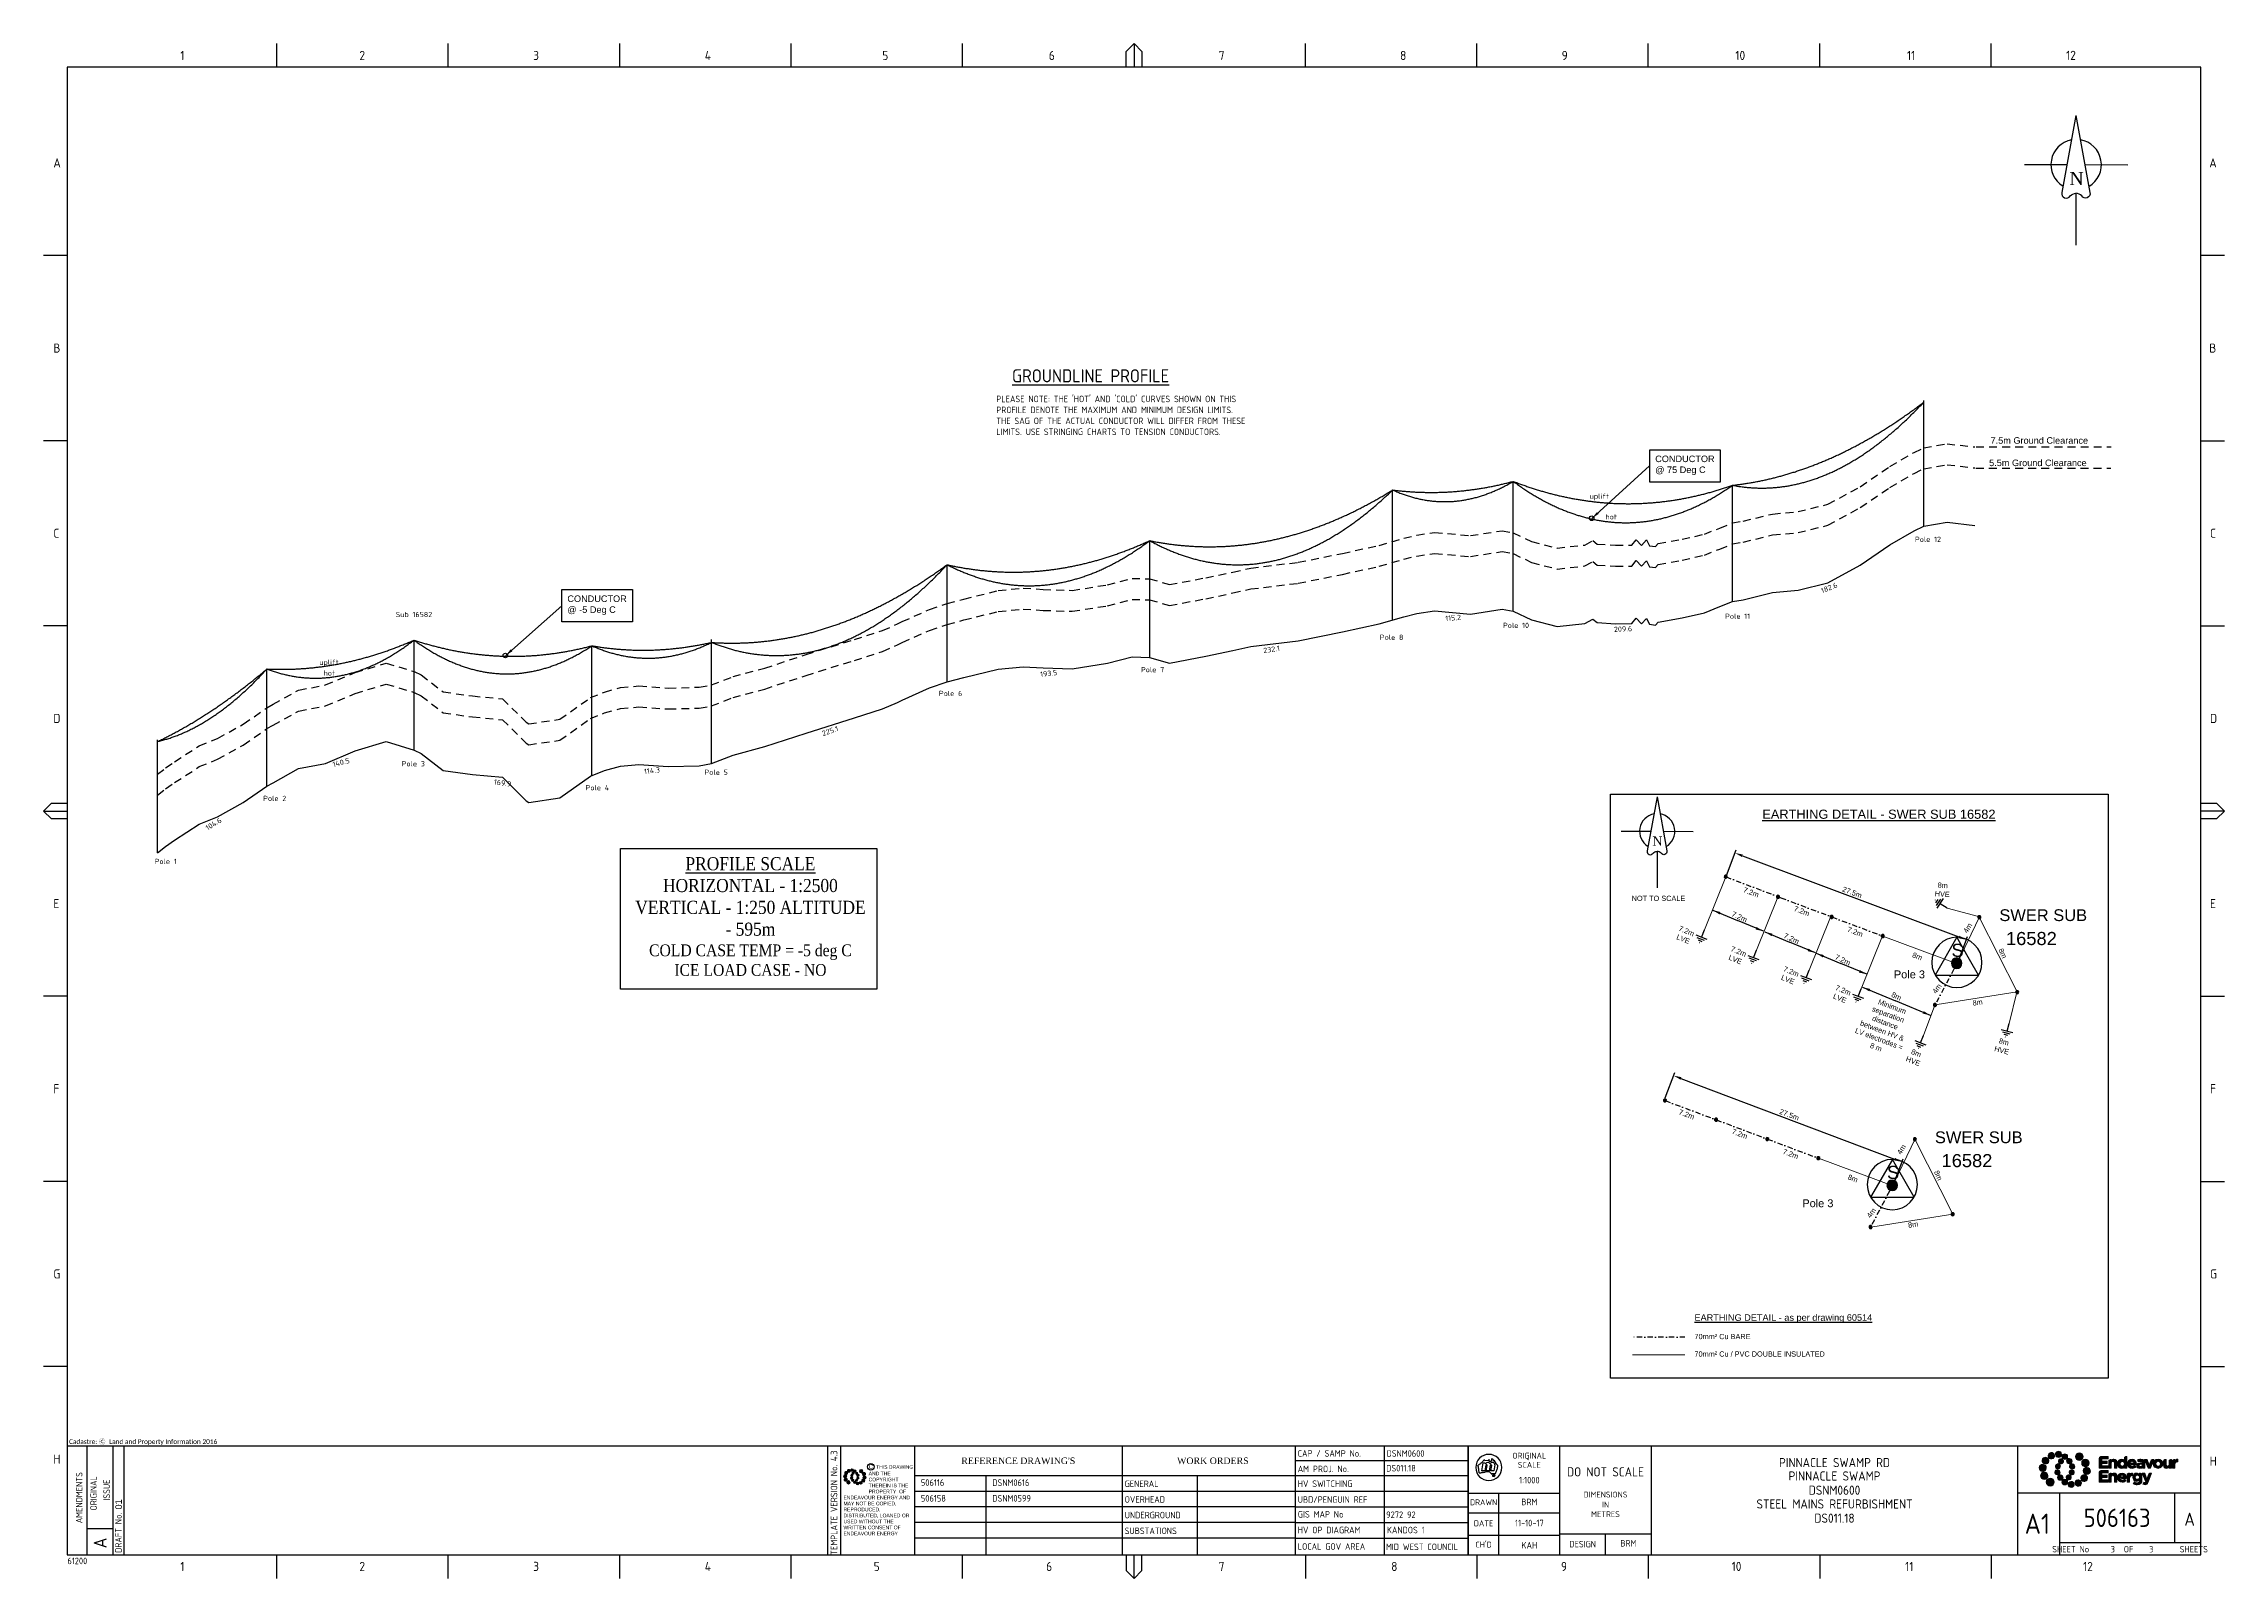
# Paper-space layout 'Profile & Earthing Sht 3' of a CAD drawing. Header units: metres, sheet in millimetres. Extents: x -21 to 813, y -3 to 583.
import ezdxf
from ezdxf.enums import TextEntityAlignment as Align

# ---------------------------------------------------------------- set-up
doc = ezdxf.new("R2010")
doc.units = ezdxf.units.M
doc.linetypes.add('Dash', pattern=[5, 3, -2])
doc.linetypes.add('DASHDOT2', pattern=[0.5, 0.25, -0.125, 0, -0.125])
doc.layers.get('0').update_dxf_attribs({"color": 6})
for name, color, linetype in [('Earthing_SP_Misc', 7, 'Continuous'), ('Notes', 7, 'Continuous'), ('Sub_SP_TR_HV_LV_EXT', 7, 'Continuous'), ('SupportsOH_SP_TR_HV_LV_SL_EXT', 7, 'Continuous'), ('SupportsUG_SP_EXT', 7, 'Continuous')]:
    doc.layers.add(name, color=color, linetype=linetype)
doc.styles.add('ARIAL', font='arial.ttf', dxfattribs={"height": 2})
doc.styles.add('iecISOCP', font='isocp.shx')
doc.styles.add('iecNAME', font='times.ttf')
doc.styles.add('IECSYMBOL1', font='isocp.shx')
doc.styles.add('iecTimesNewRoman', font='times.ttf')
doc.styles.add('ISOCP', font='isocp.shx', dxfattribs={"height": 1.75})
doc.styles.add('POLE_LABEL', font='arial.ttf')
doc.styles.add('RoadName', font='arial.ttf', dxfattribs={"height": 2.5})
doc.styles.get("Standard").update_dxf_attribs({"font": 'arial.ttf'})
doc.linetypes.add('Cable xx', pattern='A,7,-3.3,["XX",Standard,S=1.5,R=0,X=-2.54,Y=-0.8],-1', length=11.3)
doc.dimstyles.new('GISCAD Dim Style', dxfattribs={"dimtxt": 2.5, "dimasz": 3, "dimexe": 1.25, "dimexo": 0.625, "dimtad": 1, "dimtoh": 1, "dimdec": 1, "dimtxsty": 'ARIAL', "dimcen": 2.5, "dimadec": 0, "dimazin": 0, "dimtfac": 1, "dimtdec": 1, "dimtmove": 0, "dimatfit": 3, "dimfxl": 1.25, "dimarcsym": 0})

psp = doc.layouts.new('Profile & Earthing Sht 3')

# ---------------------------------------------------------------- texts
at = {"layer": 'Notes', "color": 2, "style": 'iecISOCP'}
psp.add_text('%%UGROUNDLINE PROFILE', height=5, dxfattribs=at).set_placement((349.52, 453.96))
at = {"layer": 'Notes', "color": 0, "style": 'IECSYMBOL1'}
for s, p in [("PLEASE NOTE: THE 'HOT' AND 'COLD' CURVES SHOWN ON THIS", (343.49, 446.38)), ('PROFILE DENOTE THE MAXIMUM AND MINIMUM DESIGN LIMITS.', (343.49, 442.2)), ('THE SAG OF THE ACTUAL CONDUCTOR WILL DIFFER FROM THESE', (343.49, 438.01)), ('LIMITS. USE STRINGING CHARTS TO TENSION CONDUCTORS.', (343.49, 433.83))]:
    psp.add_text(s, height=2.5, dxfattribs=at).set_placement(p)
at = {"layer": 'Notes', "style": 'ISOCP'}
for s, p in [('uplift', (570.23, 409.47)), ('hot', (576.27, 401.6)), ('uplift', (84.8, 346.01)), ('hot', (86.4, 341.92))]:
    psp.add_text(s, height=2, dxfattribs=at).set_placement(p)
for s, p in [('Pole 12', (699.53, 394.99)), ('Sub 16582', (120.96, 366.26)), ('Pole 10', (542.1, 362.12)), ('Pole 11', (626.77, 365.6)), ('Pole 8', (494.56, 357.56)), ('Pole 7', (403.22, 345.19)), ('Pole 6', (326.03, 336.1)), ('Pole 3', (120.7, 309.25)), ('Pole 4', (191.04, 300.1)), ('Pole 5', (236.45, 305.98)), ('Pole 2', (67.76, 296)), ('Pole 1', (26.08, 271.91))]:
    psp.add_text(s, height=2, dxfattribs=at).set_placement(p, align=Align.TOP_CENTER)
at = {"layer": 'Notes', "color": 2, "style": 'ISOCP'}
for s, rotation, p in [('182.6', 21.46343, (661.4, 376.4)), ('115.2', 4.16848, (518, 364.98)), ('209.6', 2.54005, (582.96, 360.73)), ('232.1', 8.74819, (448.54, 352.93)), ('193.5', 6.92047, (363.42, 343.76)), ('225.1', 19.09113, (279.7, 321.72)), ('140.5', 13.82275, (92.9, 309.71)), ('169.9', 351.81806, (154.98, 301.88)), ('114.3', 5.7645, (211.82, 306.6)), ('104.6', 31.2676, (43.88, 286.08))]:
    psp.add_text(s, height=2, rotation=rotation, dxfattribs=at).set_placement(p, align=Align.TOP_CENTER)
at = {"layer": 'Notes', "color": 7, "char_height": 2.5, "attachment_point": 1}
for s, width, insert in [('CONDUCTOR @ 75 Deg C', 22.367, (595.3, 425.99)), ('7.5m Ground Clearance', 42.4284, (723.45, 433.01)), ('5.5m Ground Clearance', 42.4284, (722.9, 424.46)), ('CONDUCTOR @ -5 Deg C', 22.367, (179.6, 372.55))]:
    psp.add_mtext_dynamic_manual_height_columns(s, width=width, gutter_width=4, heights=[0], dxfattribs=dict(at, insert=insert))
at = {"layer": 'Notes', "attachment_point": 1, "style": 'RoadName'}
for s, insert, char_height, width in [('{\\LEARTHING DETAIL - SWER SUB 16582}', (636.22, 290.71), 3.5, 111.5832), ('{\\H1.25x;\\LEARTHING DETAIL - as per drawing 60514}\\P\\P70mm² Cu BARE\\P\\P70mm² Cu / PVC DOUBLE INSULATED', (610.3, 97.88), 2, 83.9898)]:
    psp.add_mtext(s, dxfattribs=dict(at, insert=insert, char_height=char_height, width=width))
at = {"layer": 'Notes'}
for s, width, insert, char_height, attachment_point in [('{\\fGaramond|b0|i0|c0|p18;\\LPROFILE SCALE\\l\\PHORIZONTAL - 1:2500 VERTICAL - 1:250 ALTITUDE - 595m\\P\\H0.9x;COLD CASE TEMP = -5 deg C\\PICE LOAD CASE - NO}', 91.4066, (249.55, 249.84), 5, 5), ('NOT TO SCALE', 20.8327, (586.3, 257.81), 2, 1)]:
    psp.add_mtext_dynamic_manual_height_columns(s, width=width, gutter_width=4, heights=[0], dxfattribs=dict(at, insert=insert, char_height=char_height, attachment_point=attachment_point))
at = {"layer": 'Notes', "char_height": 2, "width": 20.4975, "attachment_point": 5, "style": 'RoadName'}
for s, insert, rotation in [('{\\fStylus BT|b0|i0|c0|p34;7.2m}', (631.96, 259.12), 339.5386), ('{\\fStylus BT|b0|i0|c0|p34;7.2m}', (627.51, 249.72), 334.93991), ('{\\fStylus BT|b0|i0|c0|p34;7.2m}', (651.31, 251.97), 339.5386), ('{\\fStylus BT|b0|i0|c0|p34;7.2m}', (647.38, 241.45), 334.93991), ('{\\fStylus BT|b0|i0|c0|p34;7.2m}', (671.7, 244.01), 339.5386), ('{\\fStylus BT|b0|i0|c0|p34;7.2m}', (666.99, 233.28), 334.93991), ('{\\fStylus BT|b0|i0|c0|p34; Minimum separation distance between HV & LV electrodes = 8 m}', (682.59, 207.75), 339.56229), ('{\\fStylus BT|b0|i0|c0|p34;8m}', (687.5, 219.4), 334.93991), ('{\\fStylus BT|b0|i0|c0|p34;8m}', (718.49, 217.03), 8.30539), ('{\\fStylus BT|b0|i0|c0|p34;7.2m}', (607.33, 174.25), 339.5386), ('{\\fStylus BT|b0|i0|c0|p34;7.2m}', (627.61, 166.82), 339.5386), ('{\\fStylus BT|b0|i0|c0|p34;7.2m}', (647.07, 159.14), 339.5386), ('{\\fStylus BT|b0|i0|c0|p34;8m}', (693.86, 132.16), 8.30539)]:
    psp.add_mtext(s, dxfattribs=dict(at, insert=insert, rotation=rotation))
at = {"layer": 'Notes', "color": 7, "linetype": 'Continuous', "lineweight": 0, "char_height": 2, "width": 17.4, "attachment_point": 5, "style": 'iecISOCP'}
for s, insert, rotation in [('{\\fStylus BT|b0|i0|c0|p34;8m\\PHVE}', (705.09, 260.12), 356.6184), ('{\\fStylus BT|b0|i0|c0|p34;7.2m\\PLVE}', (606.63, 242.78), 337.66748), ('{\\fStylus BT|b0|i0|c0|p34;7.2m\\PLVE}', (626.54, 234.98), 337.66748), ('{\\fStylus BT|b0|i0|c0|p34;7.2m\\PLVE}', (646.63, 227.31), 337.66748), ('{\\fStylus BT|b0|i0|c0|p34;7.2m\\PLVE}', (666.5, 220.16), 337.66748), ('{\\fStylus BT|b0|i0|c0|p34;8m\\PHVE}', (728.14, 200.36), 345.17562), ('{\\fStylus BT|b0|i0|c0|p34;8m\\PHVE}', (694.46, 196.14), 338.59066)]:
    psp.add_mtext(s, dxfattribs=dict(at, insert=insert, rotation=rotation))

# ---------------------------------------------------------------- blocks, each defined once
blk = doc.blocks.new('NorthPnt 11(NP11)')
for p, q in [((-19.7, 0.02), (-3.49, 0)), ((3.32, 0), (19.7, -0.02)), ((-0.08, -10.94), (-0.08, -30.8))]:
    blk.add_line(p, q)
for points in [[(-0.08, 18.81), (-5.43, -10.68, 0.877048), (-2.29, -11.9, -0.1543), (-0.08, -10.94, 0.090511)], [(-0.08, 18.81), (5.26, -10.68, -0.877048), (2.13, -11.9, 0.1543), (-0.08, -10.94, -0.090511)]]:
    blk.add_lwpolyline(points, format="xyb")
for start, end in [(100.5988, 238.86433), (300.09942, 80.43745)]:
    blk.add_arc((0, 0), 9.64, start, end)
at = {"color": 7, "style": 'iecNAME'}
blk.add_text('N', height=5.02, dxfattribs=at).set_placement((-2.62, -7.82))
blk = doc.blocks.new('A$C30A46249')
at = {"color": 7, "lineweight": -3, "insert": (6.92, 4.97), "char_height": 1.79, "attachment_point": 7, "line_spacing_factor": 1.2}
blk.add_mtext('{\\fCalibri|b0|i0|c0|p34;\\C256;Cadastre: \\fMS Gothic|b0|i0|c128|p49;\\C250;\\c2236962;Ⓒ\\fMS Gothic|b0|i0|c0|p49; \\fCalibri|b0|i0|c0|p34;\\C256;Land and Property Information 2016}', dxfattribs=at)
blk = doc.blocks.new('EE_LOGO_SMALL')
at = {"layer": 'Notes'}
h = blk.add_hatch(color=256, dxfattribs=at)
edge = h.paths.add_edge_path()
edge.add_spline(control_points=[(-8.4, 2), (-9.2, 2), (-9.8, 1.4), (-9.8, 0.7), (-9.9, -0.1), (-9.3, -0.7), (-8.6, -0.8), (-7.8, -0.8), (-7.2, -0.2), (-7.1, 0.5), (-7.1, 1.3), (-7.7, 1.9), (-8.4, 2)], knot_values=[0, 0, 0, 0, 1, 1, 1, 2, 2, 2, 3, 3, 3, 4, 4, 4, 4], degree=3, periodic=0)
h = blk.add_hatch(color=256, dxfattribs=at)
edge = h.paths.add_edge_path()
edge.add_spline(control_points=[(-6.8, 4.5), (-7.4, 4.8), (-8.2, 4.6), (-8.6, 4), (-8.9, 3.4), (-8.7, 2.6), (-8.1, 2.2), (-7.5, 1.9), (-6.7, 2.1), (-6.3, 2.7), (-6, 3.3), (-6.2, 4.1), (-6.8, 4.5)], knot_values=[0, 0, 0, 0, 1, 1, 1, 2, 2, 2, 3, 3, 3, 4, 4, 4, 4], degree=3, periodic=0)
h = blk.add_hatch(color=256, dxfattribs=at)
edge = h.paths.add_edge_path()
edge.add_spline(control_points=[(-4.2, 5.9), (-4.6, 6.5), (-5.3, 6.6), (-5.9, 6.3), (-6.4, 5.9), (-6.6, 5.1), (-6.2, 4.6), (-5.9, 4), (-5.1, 3.8), (-4.6, 4.2), (-4, 4.6), (-3.8, 5.3), (-4.2, 5.9)], knot_values=[0, 0, 0, 0, 1, 1, 1, 2, 2, 2, 3, 3, 3, 4, 4, 4, 4], degree=3, periodic=0)
h = blk.add_hatch(color=256, dxfattribs=at)
edge = h.paths.add_edge_path()
edge.add_spline(control_points=[(-1.3, 5.9), (-1.4, 6.5), (-2, 7), (-2.6, 6.9), (-3.3, 6.9), (-3.7, 6.3), (-3.7, 5.6), (-3.6, 5), (-3, 4.5), (-2.4, 4.6), (-1.7, 4.7), (-1.3, 5.2), (-1.3, 5.9)], knot_values=[0, 0, 0, 0, 1, 1, 1, 2, 2, 2, 3, 3, 3, 4, 4, 4, 4], degree=3, periodic=0)
h = blk.add_hatch(color=256, dxfattribs=at)
edge = h.paths.add_edge_path()
edge.add_spline(control_points=[(-2.5, 2.1), (-3, 2.2), (-3.5, 1.9), (-3.6, 1.3), (-3.7, 0.8), (-3.4, 0.3), (-2.9, 0.2), (-2.4, 0.1), (-1.9, 0.4), (-1.8, 0.9), (-1.7, 1.5), (-2, 2), (-2.5, 2.1)], knot_values=[0, 0, 0, 0, 1, 1, 1, 2, 2, 2, 3, 3, 3, 4, 4, 4, 4], degree=3, periodic=0)
h = blk.add_hatch(color=256, dxfattribs=at)
edge = h.paths.add_edge_path()
edge.add_spline(control_points=[(1, 4.9), (1, 4.3), (0.5, 3.8), (-0.1, 3.8), (-0.7, 3.8), (-1.2, 4.3), (-1.2, 4.9), (-1.2, 5.5), (-0.7, 6), (-0.1, 6), (0.5, 6), (1, 5.5), (1, 4.9)], knot_values=[0, 0, 0, 0, 1, 1, 1, 2, 2, 2, 3, 3, 3, 4, 4, 4, 4], degree=3, periodic=0)
edge = h.paths.add_edge_path()
edge.add_spline(control_points=[(-1.4, 4), (-1.9, 4.1), (-2.4, 3.8), (-2.5, 3.3), (-2.6, 2.7), (-2.3, 2.2), (-1.8, 2.1), (-1.3, 2), (-0.7, 2.3), (-0.6, 2.9), (-0.5, 3.4), (-0.9, 3.9), (-1.4, 4)], knot_values=[0, 0, 0, 0, 1, 1, 1, 2, 2, 2, 3, 3, 3, 4, 4, 4, 4], degree=3, periodic=0)
h = blk.add_hatch(color=256, dxfattribs=at)
edge = h.paths.add_edge_path()
edge.add_spline(control_points=[(2.3, 2.4), (2.8, 2.8), (2.8, 3.4), (2.4, 3.9), (2, 4.3), (1.4, 4.3), (0.9, 3.9), (0.5, 3.6), (0.5, 2.9), (0.9, 2.5), (1.2, 2), (1.9, 2), (2.3, 2.4)], knot_values=[0, 0, 0, 0, 1, 1, 1, 2, 2, 2, 3, 3, 3, 4, 4, 4, 4], degree=3, periodic=0)
edge = h.paths.add_edge_path()
edge.add_spline(control_points=[(1, 4.9), (1, 4.3), (0.5, 3.8), (-0.1, 3.8), (-0.7, 3.8), (-1.2, 4.3), (-1.2, 4.9), (-1.2, 5.5), (-0.7, 6), (-0.1, 6), (0.5, 6), (1, 5.5), (1, 4.9)], knot_values=[0, 0, 0, 0, 1, 1, 1, 2, 2, 2, 3, 3, 3, 4, 4, 4, 4], degree=3, periodic=0)
h = blk.add_hatch(color=256, dxfattribs=at)
edge = h.paths.add_edge_path()
edge.add_spline(control_points=[(1, 4.9), (1, 4.3), (0.5, 3.8), (-0.1, 3.8), (-0.7, 3.8), (-1.2, 4.3), (-1.2, 4.9), (-1.2, 5.5), (-0.7, 6), (-0.1, 6), (0.5, 6), (1, 5.5), (1, 4.9)], knot_values=[0, 0, 0, 0, 1, 1, 1, 2, 2, 2, 3, 3, 3, 4, 4, 4, 4], degree=3, periodic=0)
edge = h.paths.add_edge_path(flags=16)
edge.add_spline(control_points=[(1, 4.9), (1, 4.3), (0.5, 3.8), (-0.1, 3.8), (-0.7, 3.8), (-1.2, 4.3), (-1.2, 4.9), (-1.2, 5.5), (-0.7, 6), (-0.1, 6), (0.5, 6), (1, 5.5), (1, 4.9)], knot_values=[0, 0, 0, 0, 1, 1, 1, 2, 2, 2, 3, 3, 3, 4, 4, 4, 4], degree=3, periodic=0)
h = blk.add_hatch(color=256, dxfattribs=at)
edge = h.paths.add_edge_path()
edge.add_spline(control_points=[(3, 0.2), (3.5, 0.3), (3.8, 0.9), (3.7, 1.4), (3.6, 1.9), (3, 2.3), (2.5, 2.1), (1.9, 2), (1.6, 1.4), (1.8, 0.9), (1.9, 0.4), (2.5, 0.1), (3, 0.2)], knot_values=[0, 0, 0, 0, 1, 1, 1, 2, 2, 2, 3, 3, 3, 4, 4, 4, 4], degree=3, periodic=0)
h = blk.add_hatch(color=256, dxfattribs=at)
edge = h.paths.add_edge_path()
edge.add_spline(control_points=[(7, 4.9), (7, 4), (6.3, 3.4), (5.5, 3.4), (4.6, 3.4), (4, 4), (4, 4.9), (4, 5.7), (4.6, 6.4), (5.5, 6.4), (6.3, 6.4), (7, 5.7), (7, 4.9)], knot_values=[0, 0, 0, 0, 1, 1, 1, 2, 2, 2, 3, 3, 3, 4, 4, 4, 4], degree=3, periodic=0)
h = blk.add_hatch(color=256, dxfattribs=at)
edge = h.paths.add_edge_path()
edge.add_spline(control_points=[(8.4, 1.1), (9.1, 1.5), (9.4, 2.3), (9.1, 3), (8.8, 3.7), (7.9, 4.1), (7.2, 3.8), (6.5, 3.4), (6.2, 2.6), (6.5, 1.9), (6.8, 1.2), (7.7, 0.8), (8.4, 1.1)], knot_values=[0, 0, 0, 0, 1, 1, 1, 2, 2, 2, 3, 3, 3, 4, 4, 4, 4], degree=3, periodic=0)
h = blk.add_hatch(color=256, dxfattribs=at)
edge = h.paths.add_edge_path()
edge.add_spline(control_points=[(8.3, -1.9), (9, -1.9), (9.7, -1.4), (9.7, -0.6), (9.7, 0.1), (9.2, 0.8), (8.4, 0.8), (7.7, 0.8), (7, 0.3), (7, -0.5), (6.9, -1.2), (7.5, -1.9), (8.3, -1.9)], knot_values=[0, 0, 0, 0, 1, 1, 1, 2, 2, 2, 3, 3, 3, 4, 4, 4, 4], degree=3, periodic=0)
h = blk.add_hatch(color=256, dxfattribs=at)
edge = h.paths.add_edge_path()
edge.add_spline(control_points=[(-8.5, -1.1), (-9.2, -1.4), (-9.6, -2.3), (-9.3, -3), (-8.9, -3.7), (-8.1, -4), (-7.4, -3.7), (-6.7, -3.4), (-6.3, -2.5), (-6.6, -1.8), (-7, -1.1), (-7.8, -0.8), (-8.5, -1.1)], knot_values=[0, 0, 0, 0, 1, 1, 1, 2, 2, 2, 3, 3, 3, 4, 4, 4, 4], degree=3, periodic=0)
h = blk.add_hatch(color=256, dxfattribs=at)
edge = h.paths.add_edge_path()
edge.add_spline(control_points=[(-7.1, -4.8), (-7.1, -4), (-6.5, -3.3), (-5.6, -3.3), (-4.8, -3.3), (-4.1, -4), (-4.1, -4.8), (-4.1, -5.7), (-4.8, -6.3), (-5.6, -6.3), (-6.5, -6.3), (-7.1, -5.7), (-7.1, -4.8)], knot_values=[0, 0, 0, 0, 1, 1, 1, 2, 2, 2, 3, 3, 3, 4, 4, 4, 4], degree=3, periodic=0)
h = blk.add_hatch(color=256, dxfattribs=at)
edge = h.paths.add_edge_path()
edge.add_spline(control_points=[(-3.1, -0.2), (-3.7, -0.3), (-4, -0.8), (-3.8, -1.4), (-3.7, -1.9), (-3.2, -2.2), (-2.6, -2.1), (-2.1, -1.9), (-1.8, -1.4), (-1.9, -0.9), (-2.1, -0.3), (-2.6, 0), (-3.1, -0.2)], knot_values=[0, 0, 0, 0, 1, 1, 1, 2, 2, 2, 3, 3, 3, 4, 4, 4, 4], degree=3, periodic=0)
h = blk.add_hatch(color=256, dxfattribs=at)
edge = h.paths.add_edge_path()
edge.add_spline(control_points=[(-2.5, -2.3), (-2.9, -2.7), (-3, -3.4), (-2.6, -3.8), (-2.2, -4.2), (-1.5, -4.3), (-1.1, -3.9), (-0.7, -3.5), (-0.6, -2.8), (-1, -2.4), (-1.4, -2), (-2, -1.9), (-2.5, -2.3)], knot_values=[0, 0, 0, 0, 1, 1, 1, 2, 2, 2, 3, 3, 3, 4, 4, 4, 4], degree=3, periodic=0)
h = blk.add_hatch(color=256, dxfattribs=at)
edge = h.paths.add_edge_path()
edge.add_spline(control_points=[(-1.2, -4.8), (-1.2, -4.2), (-0.7, -3.7), (-0.1, -3.7), (0.5, -3.7), (1, -4.2), (1, -4.8), (1, -5.4), (0.5, -5.9), (-0.1, -5.9), (-0.7, -5.9), (-1.2, -5.4), (-1.2, -4.8)], knot_values=[0, 0, 0, 0, 1, 1, 1, 2, 2, 2, 3, 3, 3, 4, 4, 4, 4], degree=3, periodic=0)
h = blk.add_hatch(color=256, dxfattribs=at)
edge = h.paths.add_edge_path()
edge.add_spline(control_points=[(1.2, -3.9), (1.7, -4.1), (2.2, -3.7), (2.3, -3.2), (2.5, -2.7), (2.1, -2.2), (1.6, -2.1), (1.1, -2), (0.6, -2.3), (0.5, -2.8), (0.4, -3.3), (0.7, -3.8), (1.2, -3.9)], knot_values=[0, 0, 0, 0, 1, 1, 1, 2, 2, 2, 3, 3, 3, 4, 4, 4, 4], degree=3, periodic=0)
h = blk.add_hatch(color=256, dxfattribs=at)
edge = h.paths.add_edge_path()
edge.add_spline(control_points=[(1.2, -5.8), (1.3, -6.5), (1.8, -6.9), (2.5, -6.9), (3.1, -6.8), (3.6, -6.2), (3.5, -5.6), (3.4, -5), (2.9, -4.5), (2.2, -4.6), (1.6, -4.6), (1.1, -5.2), (1.2, -5.8)], knot_values=[0, 0, 0, 0, 1, 1, 1, 2, 2, 2, 3, 3, 3, 4, 4, 4, 4], degree=3, periodic=0)
h = blk.add_hatch(color=256, dxfattribs=at)
edge = h.paths.add_edge_path()
edge.add_spline(control_points=[(2.4, -2), (2.9, -2.1), (3.4, -1.8), (3.5, -1.3), (3.6, -0.8), (3.3, -0.3), (2.8, -0.2), (2.2, -0.1), (1.7, -0.4), (1.6, -0.9), (1.5, -1.4), (1.8, -1.9), (2.4, -2)], knot_values=[0, 0, 0, 0, 1, 1, 1, 2, 2, 2, 3, 3, 3, 4, 4, 4, 4], degree=3, periodic=0)
h = blk.add_hatch(color=256, dxfattribs=at)
edge = h.paths.add_edge_path()
edge.add_spline(control_points=[(4, -5.8), (4.4, -6.4), (5.2, -6.6), (5.7, -6.2), (6.3, -5.8), (6.5, -5.1), (6.1, -4.5), (5.7, -4), (5, -3.8), (4.4, -4.2), (3.8, -4.5), (3.7, -5.3), (4, -5.8)], knot_values=[0, 0, 0, 0, 1, 1, 1, 2, 2, 2, 3, 3, 3, 4, 4, 4, 4], degree=3, periodic=0)
h = blk.add_hatch(color=256, dxfattribs=at)
edge = h.paths.add_edge_path()
edge.add_spline(control_points=[(6.7, -4.4), (7.3, -4.8), (8.1, -4.6), (8.4, -4), (8.8, -3.3), (8.6, -2.6), (8, -2.2), (7.3, -1.8), (6.6, -2.1), (6.2, -2.7), (5.8, -3.3), (6, -4.1), (6.7, -4.4)], knot_values=[0, 0, 0, 0, 1, 1, 1, 2, 2, 2, 3, 3, 3, 4, 4, 4, 4], degree=3, periodic=0)
at = {"layer": 'Notes', "lineweight": 0}
for points in [[(1.8, 2.1), (1.8, 2.1)], [(-2, -2.1), (-2, -2.1)]]:
    blk.add_lwpolyline(points, dxfattribs=at)
for points in [[(-8.4, 2), (-9.2, 2), (-9.8, 1.4), (-9.8, 0.7), (-9.9, -0.1), (-9.3, -0.7), (-8.6, -0.8), (-7.8, -0.8), (-7.2, -0.2), (-7.1, 0.5), (-7.1, 1.3), (-7.7, 1.9), (-8.4, 2)], [(-6.8, 4.5), (-7.4, 4.8), (-8.2, 4.6), (-8.6, 4), (-8.9, 3.4), (-8.7, 2.6), (-8.1, 2.2), (-7.5, 1.9), (-6.7, 2.1), (-6.3, 2.7), (-6, 3.3), (-6.2, 4.1), (-6.8, 4.5)], [(-4.2, 5.9), (-4.6, 6.5), (-5.3, 6.6), (-5.9, 6.3), (-6.4, 5.9), (-6.6, 5.1), (-6.2, 4.6), (-5.9, 4), (-5.1, 3.8), (-4.6, 4.2), (-4, 4.6), (-3.8, 5.3), (-4.2, 5.9)], [(-1.3, 5.9), (-1.4, 6.5), (-2, 7), (-2.6, 6.9), (-3.3, 6.9), (-3.7, 6.3), (-3.7, 5.6), (-3.6, 5), (-3, 4.5), (-2.4, 4.6), (-1.7, 4.7), (-1.3, 5.2), (-1.3, 5.9)], [(-2.5, 2.1), (-3, 2.2), (-3.5, 1.9), (-3.6, 1.3), (-3.7, 0.8), (-3.4, 0.3), (-2.9, 0.2), (-2.4, 0.1), (-1.9, 0.4), (-1.8, 0.9), (-1.7, 1.5), (-2, 2), (-2.5, 2.1)], [(-1.4, 4), (-1.9, 4.1), (-2.4, 3.8), (-2.5, 3.3), (-2.6, 2.7), (-2.3, 2.2), (-1.8, 2.1), (-1.3, 2), (-0.7, 2.3), (-0.6, 2.9), (-0.5, 3.4), (-0.9, 3.9), (-1.4, 4)], [(1, 4.9), (1, 4.3), (0.5, 3.8), (-0.1, 3.8), (-0.7, 3.8), (-1.2, 4.3), (-1.2, 4.9), (-1.2, 5.5), (-0.7, 6), (-0.1, 6), (0.5, 6), (1, 5.5), (1, 4.9)], [(1, 4.9), (1, 4.3), (0.5, 3.8), (-0.1, 3.8), (-0.7, 3.8), (-1.2, 4.3), (-1.2, 4.9), (-1.2, 5.5), (-0.7, 6), (-0.1, 6), (0.5, 6), (1, 5.5), (1, 4.9)], [(2.3, 2.4), (2.8, 2.8), (2.8, 3.4), (2.4, 3.9), (2, 4.3), (1.4, 4.3), (0.9, 3.9), (0.5, 3.6), (0.5, 2.9), (0.9, 2.5), (1.2, 2), (1.9, 2), (2.3, 2.4)], [(3, 0.2), (3.5, 0.3), (3.8, 0.9), (3.7, 1.4), (3.6, 1.9), (3, 2.3), (2.5, 2.1), (1.9, 2), (1.6, 1.4), (1.8, 0.9), (1.9, 0.4), (2.5, 0.1), (3, 0.2)], [(7, 4.9), (7, 4), (6.3, 3.4), (5.5, 3.4), (4.6, 3.4), (4, 4), (4, 4.9), (4, 5.7), (4.6, 6.4), (5.5, 6.4), (6.3, 6.4), (7, 5.7), (7, 4.9)], [(8.4, 1.1), (9.1, 1.5), (9.4, 2.3), (9.1, 3), (8.8, 3.7), (7.9, 4.1), (7.2, 3.8), (6.5, 3.4), (6.2, 2.6), (6.5, 1.9), (6.8, 1.2), (7.7, 0.8), (8.4, 1.1)], [(8.3, -1.9), (9, -1.9), (9.7, -1.4), (9.7, -0.6), (9.7, 0.1), (9.2, 0.8), (8.4, 0.8), (7.7, 0.8), (7, 0.3), (7, -0.5), (6.9, -1.2), (7.5, -1.9), (8.3, -1.9)], [(-8.5, -1.1), (-9.2, -1.4), (-9.6, -2.3), (-9.3, -3), (-8.9, -3.7), (-8.1, -4), (-7.4, -3.7), (-6.7, -3.4), (-6.3, -2.5), (-6.6, -1.8), (-7, -1.1), (-7.8, -0.8), (-8.5, -1.1)], [(-7.1, -4.8), (-7.1, -4), (-6.5, -3.3), (-5.6, -3.3), (-4.8, -3.3), (-4.1, -4), (-4.1, -4.8), (-4.1, -5.7), (-4.8, -6.3), (-5.6, -6.3), (-6.5, -6.3), (-7.1, -5.7), (-7.1, -4.8)], [(-3.1, -0.2), (-3.7, -0.3), (-4, -0.8), (-3.8, -1.4), (-3.7, -1.9), (-3.2, -2.2), (-2.6, -2.1), (-2.1, -1.9), (-1.8, -1.4), (-1.9, -0.9), (-2.1, -0.3), (-2.6, 0), (-3.1, -0.2)], [(-2.5, -2.3), (-2.9, -2.7), (-3, -3.4), (-2.6, -3.8), (-2.2, -4.2), (-1.5, -4.3), (-1.1, -3.9), (-0.7, -3.5), (-0.6, -2.8), (-1, -2.4), (-1.4, -2), (-2, -1.9), (-2.5, -2.3)], [(-1.2, -4.8), (-1.2, -4.2), (-0.7, -3.7), (-0.1, -3.7), (0.5, -3.7), (1, -4.2), (1, -4.8), (1, -5.4), (0.5, -5.9), (-0.1, -5.9), (-0.7, -5.9), (-1.2, -5.4), (-1.2, -4.8)], [(1.2, -3.9), (1.7, -4.1), (2.2, -3.7), (2.3, -3.2), (2.5, -2.7), (2.1, -2.2), (1.6, -2.1), (1.1, -2), (0.6, -2.3), (0.5, -2.8), (0.4, -3.3), (0.7, -3.8), (1.2, -3.9)], [(1.2, -5.8), (1.3, -6.5), (1.8, -6.9), (2.5, -6.9), (3.1, -6.8), (3.6, -6.2), (3.5, -5.6), (3.4, -5), (2.9, -4.5), (2.2, -4.6), (1.6, -4.6), (1.1, -5.2), (1.2, -5.8)], [(2.4, -2), (2.9, -2.1), (3.4, -1.8), (3.5, -1.3), (3.6, -0.8), (3.3, -0.3), (2.8, -0.2), (2.2, -0.1), (1.7, -0.4), (1.6, -0.9), (1.5, -1.4), (1.8, -1.9), (2.4, -2)], [(4, -5.8), (4.4, -6.4), (5.2, -6.6), (5.7, -6.2), (6.3, -5.8), (6.5, -5.1), (6.1, -4.5), (5.7, -4), (5, -3.8), (4.4, -4.2), (3.8, -4.5), (3.7, -5.3), (4, -5.8)], [(6.7, -4.4), (7.3, -4.8), (8.1, -4.6), (8.4, -4), (8.8, -3.3), (8.6, -2.6), (8, -2.2), (7.3, -1.8), (6.6, -2.1), (6.2, -2.7), (5.8, -3.3), (6, -4.1), (6.7, -4.4)]]:
    blk.add_open_spline(points, degree=3, knots=[0, 0, 0, 0, 1, 1, 1, 2, 2, 2, 3, 3, 3, 4, 4, 4, 4], dxfattribs=at)
blk = doc.blocks.new('EE_COPYRIGHT_A1')
at = {"layer": 'Notes'}
blk.add_circle((9.53, -0.82), 1.15, dxfattribs=at)
at = {"xscale": 0.4, "yscale": 0.4, "zscale": 0.4}
blk.add_blockref('EE_LOGO_SMALL', (3.96, -4.29), dxfattribs=at)
at = {"layer": 'Notes', "insert": (0, 0), "char_height": 1.25, "width": 24.1208, "attachment_point": 1, "style": 'ARIAL'}
blk.add_mtext('\\pt8.75;               ^I{\\H1.2x;C } THIS DRAWING\\P\\pi-8.75,l8.75,t8.75,20;       ^IAND THE ^I\\P\\pi0,t8.75;COPYRIGHT\\P\\pi-8.75,t1.25,8.75;^I^ITHEREIN IS THE PROPERTY  OF \\P\\pi0,l0,t1.25;ENDEAVOUR ENERGY AND MAY NOT BE COPIED, REPRODUCED, DISTRIBUTED, LOANED OR USED WITHOUT THE WRITTEN CONSENT OF ENDEAVOUR ENERGY', dxfattribs=at)
blk = doc.blocks.new('EE_LOGO')
h = blk.add_hatch(color=7)
edge = h.paths.add_edge_path()
edge.add_spline(control_points=[(-25.34, 1.94), (-26.08, 1.98), (-26.72, 1.41), (-26.77, 0.66), (-26.81, -0.09), (-26.24, -0.72), (-25.49, -0.77), (-24.74, -0.81), (-24.1, -0.24), (-24.06, 0.51), (-24.02, 1.25), (-24.59, 1.89), (-25.34, 1.94)], knot_values=[0, 0, 0, 0, 1, 1, 1, 2, 2, 2, 3, 3, 3, 4, 4, 4, 4], degree=3, periodic=0)
h = blk.add_hatch(color=7)
edge = h.paths.add_edge_path()
edge.add_spline(control_points=[(-23.73, 4.46), (-24.34, 4.81), (-25.13, 4.61), (-25.49, 3.99), (-25.85, 3.38), (-25.64, 2.59), (-25.03, 2.23), (-24.41, 1.87), (-23.63, 2.08), (-23.27, 2.69), (-22.91, 3.31), (-23.12, 4.1), (-23.73, 4.46)], knot_values=[0, 0, 0, 0, 1, 1, 1, 2, 2, 2, 3, 3, 3, 4, 4, 4, 4], degree=3, periodic=0)
h = blk.add_hatch(color=7)
edge = h.paths.add_edge_path()
edge.add_spline(control_points=[(-21.12, 5.87), (-21.48, 6.44), (-22.24, 6.61), (-22.81, 6.24), (-23.37, 5.88), (-23.54, 5.12), (-23.17, 4.55), (-22.81, 3.98), (-22.05, 3.82), (-21.48, 4.19), (-20.92, 4.55), (-20.75, 5.31), (-21.12, 5.87)], knot_values=[0, 0, 0, 0, 1, 1, 1, 2, 2, 2, 3, 3, 3, 4, 4, 4, 4], degree=3, periodic=0)
h = blk.add_hatch(color=7)
edge = h.paths.add_edge_path()
edge.add_spline(control_points=[(-19.43, 2.06), (-19.94, 2.17), (-20.44, 1.84), (-20.55, 1.33), (-20.66, 0.82), (-20.34, 0.32), (-19.83, 0.21), (-19.32, 0.1), (-18.81, 0.42), (-18.71, 0.93), (-18.59, 1.44), (-18.92, 1.95), (-19.43, 2.06)], knot_values=[0, 0, 0, 0, 1, 1, 1, 2, 2, 2, 3, 3, 3, 4, 4, 4, 4], degree=3, periodic=0)
h = blk.add_hatch(color=7)
edge = h.paths.add_edge_path()
edge.add_spline(control_points=[(-18.27, 5.87), (-18.34, 6.5), (-18.91, 6.97), (-19.54, 6.9), (-20.18, 6.84), (-20.65, 6.27), (-20.58, 5.63), (-20.52, 4.99), (-19.95, 4.53), (-19.31, 4.59), (-18.67, 4.66), (-18.21, 5.23), (-18.27, 5.87)], knot_values=[0, 0, 0, 0, 1, 1, 1, 2, 2, 2, 3, 3, 3, 4, 4, 4, 4], degree=3, periodic=0)
h = blk.add_hatch(color=7)
edge = h.paths.add_edge_path()
edge.add_spline(control_points=[(-15.91, 4.86), (-15.91, 4.26), (-16.4, 3.77), (-17, 3.77), (-17.6, 3.77), (-18.08, 4.26), (-18.08, 4.86), (-18.08, 5.46), (-17.6, 5.95), (-17, 5.95), (-16.4, 5.95), (-15.91, 5.46), (-15.91, 4.86)], knot_values=[0, 0, 0, 0, 1, 1, 1, 2, 2, 2, 3, 3, 3, 4, 4, 4, 4], degree=3, periodic=0)
edge = h.paths.add_edge_path()
edge.add_spline(control_points=[(-18.29, 3.97), (-18.8, 4.08), (-19.3, 3.76), (-19.41, 3.25), (-19.52, 2.74), (-19.2, 2.23), (-18.69, 2.12), (-18.18, 2.01), (-17.67, 2.33), (-17.56, 2.84), (-17.45, 3.35), (-17.78, 3.86), (-18.29, 3.97)], knot_values=[0, 0, 0, 0, 1, 1, 1, 2, 2, 2, 3, 3, 3, 4, 4, 4, 4], degree=3, periodic=0)
h = blk.add_hatch(color=7)
edge = h.paths.add_edge_path()
edge.add_spline(control_points=[(-14.59, 2.36), (-14.16, 2.75), (-14.12, 3.41), (-14.51, 3.84), (-14.89, 4.27), (-15.55, 4.31), (-15.99, 3.93), (-16.42, 3.54), (-16.46, 2.88), (-16.07, 2.45), (-15.69, 2.01), (-15.02, 1.98), (-14.59, 2.36)], knot_values=[0, 0, 0, 0, 1, 1, 1, 2, 2, 2, 3, 3, 3, 4, 4, 4, 4], degree=3, periodic=0)
edge = h.paths.add_edge_path()
edge.add_spline(control_points=[(-15.91, 4.86), (-15.91, 4.26), (-16.4, 3.77), (-17, 3.77), (-17.6, 3.77), (-18.08, 4.26), (-18.08, 4.86), (-18.08, 5.46), (-17.6, 5.95), (-17, 5.95), (-16.4, 5.95), (-15.91, 5.46), (-15.91, 4.86)], knot_values=[0, 0, 0, 0, 1, 1, 1, 2, 2, 2, 3, 3, 3, 4, 4, 4, 4], degree=3, periodic=0)
h = blk.add_hatch(color=7)
edge = h.paths.add_edge_path()
edge.add_spline(control_points=[(-15.91, 4.86), (-15.91, 4.26), (-16.4, 3.77), (-17, 3.77), (-17.6, 3.77), (-18.08, 4.26), (-18.08, 4.86), (-18.08, 5.46), (-17.6, 5.95), (-17, 5.95), (-16.4, 5.95), (-15.91, 5.46), (-15.91, 4.86)], knot_values=[0, 0, 0, 0, 1, 1, 1, 2, 2, 2, 3, 3, 3, 4, 4, 4, 4], degree=3, periodic=0)
edge = h.paths.add_edge_path(flags=16)
edge.add_spline(control_points=[(-15.91, 4.86), (-15.91, 4.26), (-16.4, 3.77), (-17, 3.77), (-17.6, 3.77), (-18.08, 4.26), (-18.08, 4.86), (-18.08, 5.46), (-17.6, 5.95), (-17, 5.95), (-16.4, 5.95), (-15.91, 5.46), (-15.91, 4.86)], knot_values=[0, 0, 0, 0, 1, 1, 1, 2, 2, 2, 3, 3, 3, 4, 4, 4, 4], degree=3, periodic=0)
h = blk.add_hatch(color=7)
edge = h.paths.add_edge_path()
edge.add_spline(control_points=[(-13.94, 0.18), (-13.41, 0.32), (-13.09, 0.87), (-13.23, 1.4), (-13.37, 1.93), (-13.92, 2.25), (-14.45, 2.11), (-14.98, 1.97), (-15.3, 1.42), (-15.16, 0.89), (-15.02, 0.36), (-14.47, 0.04), (-13.94, 0.18)], knot_values=[0, 0, 0, 0, 1, 1, 1, 2, 2, 2, 3, 3, 3, 4, 4, 4, 4], degree=3, periodic=0)
h = blk.add_hatch(color=7)
edge = h.paths.add_edge_path()
edge.add_spline(control_points=[(-9.93, 4.86), (-9.93, 4.03), (-10.61, 3.35), (-11.44, 3.35), (-12.28, 3.35), (-12.95, 4.03), (-12.95, 4.86), (-12.95, 5.69), (-12.28, 6.37), (-11.44, 6.37), (-10.61, 6.37), (-9.93, 5.69), (-9.93, 4.86)], knot_values=[0, 0, 0, 0, 1, 1, 1, 2, 2, 2, 3, 3, 3, 4, 4, 4, 4], degree=3, periodic=0)
h = blk.add_hatch(color=7)
edge = h.paths.add_edge_path()
edge.add_spline(control_points=[(-8.55, 1.13), (-7.83, 1.45), (-7.5, 2.29), (-7.82, 3.01), (-8.14, 3.73), (-8.98, 4.06), (-9.7, 3.74), (-10.42, 3.42), (-10.75, 2.58), (-10.43, 1.86), (-10.11, 1.14), (-9.27, 0.81), (-8.55, 1.13)], knot_values=[0, 0, 0, 0, 1, 1, 1, 2, 2, 2, 3, 3, 3, 4, 4, 4, 4], degree=3, periodic=0)
h = blk.add_hatch(color=7)
edge = h.paths.add_edge_path()
edge.add_spline(control_points=[(-8.66, -1.92), (-7.91, -1.96), (-7.27, -1.39), (-7.23, -0.64), (-7.19, 0.1), (-7.76, 0.74), (-8.51, 0.78), (-9.25, 0.83), (-9.89, 0.26), (-9.94, -0.49), (-9.98, -1.24), (-9.41, -1.88), (-8.66, -1.92)], knot_values=[0, 0, 0, 0, 1, 1, 1, 2, 2, 2, 3, 3, 3, 4, 4, 4, 4], degree=3, periodic=0)
h = blk.add_hatch(color=7)
edge = h.paths.add_edge_path()
edge.add_spline(control_points=[(-3.85, 0.44), (-3.85, 0.44), (-3.85, 4.25), (-3.85, 4.3), (-3.85, 4.35), (-3.85, 4.86), (-3.29, 4.86), (-2.74, 4.86), (-0.49, 4.86), (-0.49, 4.86), (-0.49, 4.86), (-0.49, 4), (-0.49, 4), (-0.49, 4), (-2.89, 4), (-2.89, 4), (-2.89, 4), (-2.89, 3.1), (-2.89, 3.1), (-2.89, 3.1), (-0.8, 3.1), (-0.8, 3.1), (-0.8, 3.1), (-0.8, 2.23), (-0.8, 2.23), (-0.8, 2.23), (-2.89, 2.23), (-2.89, 2.23), (-2.89, 2.23), (-2.89, 1.31), (-2.89, 1.31), (-2.89, 1.31), (-0.49, 1.31), (-0.49, 1.31), (-0.49, 1.31), (-0.49, 0.44), (-0.49, 0.44), (-0.49, 0.44), (-3.85, 0.44), (-3.85, 0.44)], knot_values=[0, 0, 0, 0, 1, 1, 1, 2, 2, 2, 3, 3, 3, 4, 4, 4, 5, 5, 5, 6, 6, 6, 7, 7, 7, 8, 8, 8, 9, 9, 9, 10, 10, 10, 11, 11, 11, 12, 12, 12, 13, 13, 13, 13], degree=3, periodic=0)
h = blk.add_hatch(color=7)
edge = h.paths.add_edge_path()
edge.add_spline(control_points=[(1.94, 0.44), (1.94, 0.44), (1.94, 2.33), (1.94, 2.33), (1.94, 2.78), (1.73, 3.02), (1.36, 3.02), (1, 3.02), (0.76, 2.78), (0.76, 2.33), (0.76, 2.33), (0.76, 0.44), (0.76, 0.44), (0.76, 0.44), (-0.2, 0.44), (-0.2, 0.44), (-0.2, 0.44), (-0.2, 3.21), (-0.2, 3.27), (-0.2, 3.33), (-0.2, 3.82), (0.36, 3.82), (0.76, 3.82), (0.76, 3.82), (0.76, 3.82), (0.76, 3.82), (0.76, 3.35), (0.76, 3.35), (0.98, 3.63), (1.27, 3.89), (1.75, 3.89), (2.48, 3.89), (2.9, 3.41), (2.9, 2.63), (2.9, 2.63), (2.9, 0.44), (2.9, 0.44), (2.9, 0.44), (1.94, 0.44), (1.94, 0.44)], knot_values=[0, 0, 0, 0, 1, 1, 1, 2, 2, 2, 3, 3, 3, 4, 4, 4, 5, 5, 5, 6, 6, 6, 7, 7, 7, 8, 8, 8, 9, 9, 9, 10, 10, 10, 11, 11, 11, 12, 12, 12, 13, 13, 13, 13], degree=3, periodic=0)
h = blk.add_hatch(color=7)
edge = h.paths.add_edge_path(flags=16)
edge.add_spline(control_points=[(5.8, 2.13), (5.8, 2.69), (5.43, 3.07), (4.98, 3.07), (4.53, 3.07), (4.15, 2.7), (4.15, 2.13), (4.15, 2.13), (4.15, 2.12), (4.15, 2.12), (4.15, 1.56), (4.53, 1.19), (4.98, 1.19), (5.43, 1.19), (5.8, 1.56), (5.8, 2.12), (5.8, 2.12), (5.8, 2.13), (5.8, 2.13)], knot_values=[0, 0, 0, 0, 1, 1, 1, 2, 2, 2, 3, 3, 3, 4, 4, 4, 5, 5, 5, 6, 6, 6, 6], degree=3, periodic=0)
edge = h.paths.add_edge_path()
edge.add_spline(control_points=[(5.79, 0.44), (5.79, 0.44), (5.79, 0.92), (5.79, 0.92), (5.55, 0.6), (5.23, 0.37), (4.73, 0.37), (3.94, 0.37), (3.19, 0.99), (3.19, 2.12), (3.19, 2.12), (3.19, 2.13), (3.19, 2.13), (3.19, 3.26), (3.93, 3.88), (4.73, 3.88), (5.24, 3.88), (5.56, 3.65), (5.79, 3.38), (5.79, 3.38), (5.79, 4.27), (5.79, 4.3), (5.79, 4.34), (5.79, 4.86), (6.34, 4.86), (6.73, 4.86), (6.75, 4.86), (6.75, 4.86), (6.75, 4.86), (6.75, 0.44), (6.75, 0.44), (6.75, 0.44), (5.79, 0.44), (5.79, 0.44)], knot_values=[0, 0, 0, 0, 1, 1, 1, 2, 2, 2, 3, 3, 3, 4, 4, 4, 5, 5, 5, 6, 6, 6, 7, 7, 7, 8, 8, 8, 9, 9, 9, 10, 10, 10, 11, 11, 11, 11], degree=3, periodic=0)
h = blk.add_hatch(color=7)
edge = h.paths.add_edge_path()
edge.add_spline(control_points=[(8.69, 3.89), (7.7, 3.89), (7.01, 3.09), (7.01, 2.13), (7.01, 2.13), (7.01, 2.12), (7.01, 2.12), (7.01, 1.08), (7.77, 0.37), (8.78, 0.37), (9.39, 0.37), (9.85, 0.61), (10.16, 1), (10.16, 1), (9.62, 1.48), (9.62, 1.48), (9.35, 1.24), (9.12, 1.14), (8.79, 1.14), (8.33, 1.13), (8, 1.49), (7.95, 1.86), (7.91, 2.18), (7.93, 2.29), (7.95, 2.43), (8.02, 2.85), (8.29, 3.12), (8.69, 3.12), (9.09, 3.12), (9.34, 2.83), (9.4, 2.4), (9.4, 2.4), (8.14, 2.4), (8.14, 2.4), (8.14, 2.4), (8.12, 1.8), (8.64, 1.8), (9.17, 1.8), (10.32, 1.8), (10.32, 1.8), (10.33, 1.89), (10.34, 1.95), (10.34, 2.04), (10.34, 2.04), (10.34, 2.05), (10.34, 2.05), (10.34, 3.01), (9.82, 3.89), (8.69, 3.89)], knot_values=[0, 0, 0, 0, 1, 1, 1, 2, 2, 2, 3, 3, 3, 4, 4, 4, 5, 5, 5, 6, 6, 6, 7, 7, 7, 8, 8, 8, 9, 9, 9, 10, 10, 10, 11, 11, 11, 12, 12, 12, 13, 13, 13, 14, 14, 14, 15, 15, 15, 16, 16, 16, 16], degree=3, periodic=0)
h = blk.add_hatch(color=7)
edge = h.paths.add_edge_path(flags=16)
edge.add_spline(control_points=[(12.69, 1.8), (12.53, 1.88), (12.31, 1.93), (12.08, 1.93), (11.67, 1.93), (11.42, 1.77), (11.42, 1.46), (11.42, 1.46), (11.42, 1.45), (11.42, 1.45), (11.42, 1.19), (11.63, 1.04), (11.94, 1.04), (12.39, 1.04), (12.69, 1.29), (12.69, 1.63), (12.69, 1.63), (12.69, 1.8), (12.69, 1.8)], knot_values=[0, 0, 0, 0, 1, 1, 1, 2, 2, 2, 3, 3, 3, 4, 4, 4, 5, 5, 5, 6, 6, 6, 6], degree=3, periodic=0)
edge = h.paths.add_edge_path()
edge.add_spline(control_points=[(12.67, 0.44), (12.67, 0.44), (12.67, 0.81), (12.67, 0.81), (12.44, 0.55), (12.12, 0.38), (11.65, 0.38), (11.01, 0.38), (10.49, 0.74), (10.49, 1.41), (10.49, 1.41), (10.49, 1.42), (10.49, 1.42), (10.49, 2.16), (11.05, 2.5), (11.85, 2.5), (12.19, 2.5), (12.44, 2.45), (12.68, 2.37), (12.68, 2.37), (12.68, 2.42), (12.68, 2.42), (12.68, 2.82), (12.43, 3.07), (11.95, 3.07), (11.59, 3.07), (11.33, 3), (11.02, 2.89), (11.02, 2.89), (10.78, 3.62), (10.78, 3.62), (11.15, 3.78), (11.52, 3.89), (12.09, 3.89), (13.14, 3.89), (13.6, 3.35), (13.6, 2.43), (13.6, 2.43), (13.6, 0.44), (13.6, 0.44), (13.6, 0.44), (12.67, 0.44), (12.67, 0.44)], knot_values=[0, 0, 0, 0, 1, 1, 1, 2, 2, 2, 3, 3, 3, 4, 4, 4, 5, 5, 5, 6, 6, 6, 7, 7, 7, 8, 8, 8, 9, 9, 9, 10, 10, 10, 11, 11, 11, 12, 12, 12, 13, 13, 13, 14, 14, 14, 14], degree=3, periodic=0)
h = blk.add_hatch(color=7)
edge = h.paths.add_edge_path()
edge.add_spline(control_points=[(15.71, 0.44), (15.71, 0.44), (14.84, 0.44), (14.84, 0.44), (14.84, 0.44), (13.51, 3.83), (13.51, 3.83), (13.51, 3.83), (14.53, 3.83), (14.53, 3.83), (14.53, 3.83), (15.28, 1.58), (15.28, 1.58), (15.28, 1.58), (15.86, 3.3), (15.86, 3.3), (15.86, 3.3), (16.02, 3.83), (16.4, 3.83), (16.78, 3.83), (17.04, 3.83), (17.04, 3.83), (17.04, 3.83), (15.71, 0.44), (15.71, 0.44)], knot_values=[0, 0, 0, 0, 1, 1, 1, 2, 2, 2, 3, 3, 3, 4, 4, 4, 5, 5, 5, 6, 6, 6, 7, 7, 7, 8, 8, 8, 8], degree=3, periodic=0)
h = blk.add_hatch(color=7)
edge = h.paths.add_edge_path(flags=16)
edge.add_spline(control_points=[(19.52, 2.16), (19.52, 2.66), (19.16, 3.09), (18.63, 3.09), (18.08, 3.09), (17.75, 2.67), (17.75, 2.17), (17.75, 2.17), (17.75, 2.16), (17.75, 2.16), (17.75, 1.66), (18.11, 1.22), (18.64, 1.22), (19.19, 1.22), (19.52, 1.65), (19.52, 2.15), (19.52, 2.15), (19.52, 2.16), (19.52, 2.16)], knot_values=[0, 0, 0, 0, 1, 1, 1, 2, 2, 2, 3, 3, 3, 4, 4, 4, 5, 5, 5, 6, 6, 6, 6], degree=3, periodic=0)
edge = h.paths.add_edge_path()
edge.add_spline(control_points=[(18.63, 0.4), (17.58, 0.4), (16.8, 1.17), (16.8, 2.15), (16.8, 2.15), (16.8, 2.16), (16.8, 2.16), (16.8, 3.13), (17.59, 3.92), (18.64, 3.92), (19.69, 3.92), (20.46, 3.14), (20.46, 2.17), (20.46, 2.17), (20.46, 2.16), (20.46, 2.16), (20.46, 1.19), (19.68, 0.4), (18.63, 0.4)], knot_values=[0, 0, 0, 0, 1, 1, 1, 2, 2, 2, 3, 3, 3, 4, 4, 4, 5, 5, 5, 6, 6, 6, 6], degree=3, periodic=0)
h = blk.add_hatch(color=7)
edge = h.paths.add_edge_path()
edge.add_spline(control_points=[(22.86, 0.44), (22.86, 0.44), (22.86, 0.92), (22.86, 0.92), (22.64, 0.64), (22.36, 0.38), (21.87, 0.38), (21.15, 0.38), (20.72, 0.86), (20.72, 1.63), (20.72, 1.63), (20.72, 3.22), (20.72, 3.27), (20.72, 3.32), (20.72, 3.82), (21.28, 3.82), (21.68, 3.82), (21.68, 3.82), (21.68, 3.82), (21.68, 3.82), (21.68, 1.94), (21.68, 1.94), (21.68, 1.48), (21.9, 1.25), (22.26, 1.25), (22.63, 1.25), (22.86, 1.48), (22.86, 1.94), (22.86, 1.94), (22.86, 3.2), (22.86, 3.27), (22.86, 3.34), (22.87, 3.82), (23.42, 3.82), (23.82, 3.82), (23.82, 3.82), (23.82, 3.82), (23.82, 3.82), (23.82, 0.44), (23.82, 0.44), (23.82, 0.44), (22.86, 0.44), (22.86, 0.44)], knot_values=[0, 0, 0, 0, 1, 1, 1, 2, 2, 2, 3, 3, 3, 4, 4, 4, 5, 5, 5, 6, 6, 6, 7, 7, 7, 8, 8, 8, 9, 9, 9, 10, 10, 10, 11, 11, 11, 12, 12, 12, 13, 13, 13, 14, 14, 14, 14], degree=3, periodic=0)
h = blk.add_hatch(color=7)
edge = h.paths.add_edge_path()
edge.add_spline(control_points=[(26.09, 2.88), (25.46, 2.88), (25.06, 2.5), (25.06, 1.69), (25.06, 1.69), (25.06, 0.44), (25.06, 0.44), (25.06, 0.44), (24.1, 0.44), (24.1, 0.44), (24.1, 0.44), (24.1, 3.24), (24.1, 3.27), (24.1, 3.3), (24.1, 3.83), (24.66, 3.83), (25.22, 3.83), (25.06, 3.83), (25.06, 3.83), (25.06, 3.83), (25.06, 3.14), (25.06, 3.14), (25.26, 3.61), (25.58, 3.91), (26.14, 3.89), (26.14, 3.89), (26.14, 2.88), (26.14, 2.88), (26.14, 2.88), (26.09, 2.88), (26.09, 2.88)], knot_values=[0, 0, 0, 0, 1, 1, 1, 2, 2, 2, 3, 3, 3, 4, 4, 4, 5, 5, 5, 6, 6, 6, 7, 7, 7, 8, 8, 8, 9, 9, 9, 10, 10, 10, 10], degree=3, periodic=0)
h = blk.add_hatch(color=7)
edge = h.paths.add_edge_path()
edge.add_spline(control_points=[(-25.45, -1.11), (-26.17, -1.43), (-26.5, -2.27), (-26.18, -2.99), (-25.86, -3.71), (-25.02, -4.04), (-24.3, -3.72), (-23.58, -3.4), (-23.25, -2.56), (-23.57, -1.84), (-23.88, -1.12), (-24.72, -0.79), (-25.45, -1.11)], knot_values=[0, 0, 0, 0, 1, 1, 1, 2, 2, 2, 3, 3, 3, 4, 4, 4, 4], degree=3, periodic=0)
h = blk.add_hatch(color=7)
edge = h.paths.add_edge_path()
edge.add_spline(control_points=[(-24.06, -4.84), (-24.06, -4.01), (-23.39, -3.33), (-22.55, -3.33), (-21.72, -3.33), (-21.04, -4.01), (-21.04, -4.84), (-21.04, -5.68), (-21.72, -6.35), (-22.55, -6.35), (-23.39, -6.35), (-24.06, -5.68), (-24.06, -4.84)], knot_values=[0, 0, 0, 0, 1, 1, 1, 2, 2, 2, 3, 3, 3, 4, 4, 4, 4], degree=3, periodic=0)
h = blk.add_hatch(color=7)
edge = h.paths.add_edge_path()
edge.add_spline(control_points=[(-20.06, -0.16), (-20.59, -0.3), (-20.9, -0.85), (-20.76, -1.38), (-20.63, -1.91), (-20.08, -2.23), (-19.55, -2.09), (-19.02, -1.95), (-18.7, -1.4), (-18.84, -0.87), (-18.98, -0.34), (-19.52, -0.02), (-20.06, -0.16)], knot_values=[0, 0, 0, 0, 1, 1, 1, 2, 2, 2, 3, 3, 3, 4, 4, 4, 4], degree=3, periodic=0)
h = blk.add_hatch(color=7)
edge = h.paths.add_edge_path()
edge.add_spline(control_points=[(-19.41, -2.34), (-19.84, -2.73), (-19.88, -3.39), (-19.49, -3.82), (-19.1, -4.26), (-18.44, -4.29), (-18.01, -3.91), (-17.58, -3.52), (-17.54, -2.86), (-17.93, -2.43), (-18.31, -2), (-18.97, -1.96), (-19.41, -2.34)], knot_values=[0, 0, 0, 0, 1, 1, 1, 2, 2, 2, 3, 3, 3, 4, 4, 4, 4], degree=3, periodic=0)
h = blk.add_hatch(color=7)
edge = h.paths.add_edge_path()
edge.add_spline(control_points=[(-18.08, -4.84), (-18.08, -4.24), (-17.6, -3.76), (-17, -3.76), (-16.4, -3.76), (-15.91, -4.24), (-15.91, -4.84), (-15.91, -5.44), (-16.4, -5.93), (-17, -5.93), (-17.6, -5.93), (-18.08, -5.44), (-18.08, -4.84)], knot_values=[0, 0, 0, 0, 1, 1, 1, 2, 2, 2, 3, 3, 3, 4, 4, 4, 4], degree=3, periodic=0)
h = blk.add_hatch(color=7)
edge = h.paths.add_edge_path()
edge.add_spline(control_points=[(-15.71, -3.95), (-15.2, -4.06), (-14.69, -3.74), (-14.58, -3.23), (-14.47, -2.72), (-14.8, -2.21), (-15.31, -2.1), (-15.82, -1.99), (-16.32, -2.32), (-16.43, -2.83), (-16.54, -3.34), (-16.22, -3.84), (-15.71, -3.95)], knot_values=[0, 0, 0, 0, 1, 1, 1, 2, 2, 2, 3, 3, 3, 4, 4, 4, 4], degree=3, periodic=0)
h = blk.add_hatch(color=7)
edge = h.paths.add_edge_path()
edge.add_spline(control_points=[(-15.72, -5.85), (-15.66, -6.49), (-15.09, -6.95), (-14.45, -6.89), (-13.81, -6.82), (-13.35, -6.25), (-13.41, -5.62), (-13.48, -4.98), (-14.05, -4.51), (-14.68, -4.58), (-15.33, -4.64), (-15.79, -5.21), (-15.72, -5.85)], knot_values=[0, 0, 0, 0, 1, 1, 1, 2, 2, 2, 3, 3, 3, 4, 4, 4, 4], degree=3, periodic=0)
h = blk.add_hatch(color=7)
edge = h.paths.add_edge_path()
edge.add_spline(control_points=[(-14.57, -2.04), (-14.06, -2.15), (-13.55, -1.83), (-13.44, -1.32), (-13.33, -0.81), (-13.66, -0.3), (-14.17, -0.19), (-14.68, -0.08), (-15.18, -0.4), (-15.29, -0.92), (-15.4, -1.43), (-15.08, -1.93), (-14.57, -2.04)], knot_values=[0, 0, 0, 0, 1, 1, 1, 2, 2, 2, 3, 3, 3, 4, 4, 4, 4], degree=3, periodic=0)
h = blk.add_hatch(color=7)
edge = h.paths.add_edge_path()
edge.add_spline(control_points=[(-12.88, -5.86), (-12.52, -6.43), (-11.76, -6.59), (-11.19, -6.23), (-10.62, -5.86), (-10.46, -5.1), (-10.82, -4.53), (-11.19, -3.97), (-11.95, -3.8), (-12.51, -4.17), (-13.08, -4.53), (-13.25, -5.29), (-12.88, -5.86)], knot_values=[0, 0, 0, 0, 1, 1, 1, 2, 2, 2, 3, 3, 3, 4, 4, 4, 4], degree=3, periodic=0)
h = blk.add_hatch(color=7)
edge = h.paths.add_edge_path()
edge.add_spline(control_points=[(-10.27, -4.44), (-9.65, -4.79), (-8.86, -4.59), (-8.51, -3.97), (-8.15, -3.36), (-8.36, -2.57), (-8.97, -2.22), (-9.58, -1.86), (-10.37, -2.06), (-10.73, -2.68), (-11.09, -3.29), (-10.88, -4.08), (-10.27, -4.44)], knot_values=[0, 0, 0, 0, 1, 1, 1, 2, 2, 2, 3, 3, 3, 4, 4, 4, 4], degree=3, periodic=0)
h = blk.add_hatch(color=7)
edge = h.paths.add_edge_path()
edge.add_spline(control_points=[(-3.85, -4.84), (-3.85, -4.84), (-3.85, -1.03), (-3.85, -0.98), (-3.85, -0.94), (-3.85, -0.42), (-3.29, -0.42), (-2.74, -0.42), (-0.49, -0.42), (-0.49, -0.42), (-0.49, -0.42), (-0.49, -1.29), (-0.49, -1.29), (-0.49, -1.29), (-2.89, -1.29), (-2.89, -1.29), (-2.89, -1.29), (-2.89, -2.19), (-2.89, -2.19), (-2.89, -2.19), (-0.8, -2.19), (-0.8, -2.19), (-0.8, -2.19), (-0.8, -3.05), (-0.8, -3.05), (-0.8, -3.05), (-2.89, -3.05), (-2.89, -3.05), (-2.89, -3.05), (-2.89, -3.98), (-2.89, -3.98), (-2.89, -3.98), (-0.49, -3.98), (-0.49, -3.98), (-0.49, -3.98), (-0.49, -4.84), (-0.49, -4.84), (-0.49, -4.84), (-3.85, -4.84), (-3.85, -4.84)], knot_values=[0, 0, 0, 0, 1, 1, 1, 2, 2, 2, 3, 3, 3, 4, 4, 4, 5, 5, 5, 6, 6, 6, 7, 7, 7, 8, 8, 8, 9, 9, 9, 10, 10, 10, 11, 11, 11, 12, 12, 12, 13, 13, 13, 13], degree=3, periodic=0)
h = blk.add_hatch(color=7)
edge = h.paths.add_edge_path()
edge.add_spline(control_points=[(1.94, -4.84), (1.94, -4.84), (1.94, -2.96), (1.94, -2.96), (1.94, -2.5), (1.73, -2.27), (1.36, -2.27), (1, -2.27), (0.76, -2.5), (0.76, -2.96), (0.76, -2.96), (0.76, -4.84), (0.76, -4.84), (0.76, -4.84), (-0.2, -4.84), (-0.2, -4.84), (-0.2, -4.84), (-0.2, -2.07), (-0.2, -2.01), (-0.2, -1.96), (-0.2, -1.46), (0.36, -1.46), (0.76, -1.46), (0.76, -1.46), (0.76, -1.46), (0.76, -1.46), (0.76, -1.94), (0.76, -1.94), (0.98, -1.65), (1.27, -1.4), (1.75, -1.4), (2.48, -1.4), (2.9, -1.88), (2.9, -2.65), (2.9, -2.65), (2.9, -4.84), (2.9, -4.84), (2.9, -4.84), (1.94, -4.84), (1.94, -4.84)], knot_values=[0, 0, 0, 0, 1, 1, 1, 2, 2, 2, 3, 3, 3, 4, 4, 4, 5, 5, 5, 6, 6, 6, 7, 7, 7, 8, 8, 8, 9, 9, 9, 10, 10, 10, 11, 11, 11, 12, 12, 12, 13, 13, 13, 13], degree=3, periodic=0)
h = blk.add_hatch(color=7)
edge = h.paths.add_edge_path()
edge.add_spline(control_points=[(4.87, -1.4), (3.88, -1.4), (3.19, -2.19), (3.19, -3.16), (3.19, -3.16), (3.19, -3.17), (3.19, -3.17), (3.19, -4.21), (3.94, -4.92), (4.96, -4.92), (5.57, -4.92), (6.03, -4.68), (6.34, -4.29), (6.34, -4.29), (5.79, -3.8), (5.79, -3.8), (5.53, -4.05), (5.29, -4.14), (4.97, -4.15), (4.51, -4.16), (4.18, -3.79), (4.13, -3.42), (4.09, -3.1), (4.11, -3), (4.13, -2.86), (4.2, -2.44), (4.47, -2.17), (4.87, -2.17), (5.27, -2.17), (5.52, -2.46), (5.58, -2.89), (5.58, -2.89), (4.32, -2.89), (4.32, -2.89), (4.32, -2.89), (4.29, -3.49), (4.82, -3.49), (5.35, -3.49), (6.5, -3.49), (6.5, -3.49), (6.51, -3.4), (6.51, -3.34), (6.51, -3.25), (6.51, -3.25), (6.51, -3.23), (6.51, -3.23), (6.51, -2.27), (6, -1.4), (4.87, -1.4)], knot_values=[0, 0, 0, 0, 1, 1, 1, 2, 2, 2, 3, 3, 3, 4, 4, 4, 5, 5, 5, 6, 6, 6, 7, 7, 7, 8, 8, 8, 9, 9, 9, 10, 10, 10, 11, 11, 11, 12, 12, 12, 13, 13, 13, 14, 14, 14, 15, 15, 15, 16, 16, 16, 16], degree=3, periodic=0)
h = blk.add_hatch(color=7)
edge = h.paths.add_edge_path()
edge.add_spline(control_points=[(8.77, -2.4), (8.13, -2.4), (7.74, -2.79), (7.74, -3.6), (7.74, -3.6), (7.74, -4.85), (7.74, -4.85), (7.74, -4.85), (6.78, -4.85), (6.78, -4.85), (6.78, -4.85), (6.78, -2.05), (6.78, -2.02), (6.78, -1.99), (6.77, -1.46), (7.33, -1.46), (7.74, -1.46), (7.74, -1.46), (7.74, -1.46), (7.74, -1.46), (7.74, -2.15), (7.74, -2.15), (7.93, -1.68), (8.25, -1.37), (8.82, -1.4), (8.82, -1.4), (8.82, -2.4), (8.82, -2.4), (8.82, -2.4), (8.77, -2.4), (8.77, -2.4)], knot_values=[0, 0, 0, 0, 1, 1, 1, 2, 2, 2, 3, 3, 3, 4, 4, 4, 5, 5, 5, 6, 6, 6, 7, 7, 7, 8, 8, 8, 9, 9, 9, 10, 10, 10, 10], degree=3, periodic=0)
h = blk.add_hatch(color=7)
edge = h.paths.add_edge_path(flags=16)
edge.add_spline(control_points=[(11.56, -2.97), (11.56, -2.51), (11.2, -2.19), (10.73, -2.19), (10.26, -2.19), (9.91, -2.51), (9.91, -2.97), (9.91, -2.97), (9.91, -2.99), (9.91, -2.99), (9.91, -3.45), (10.26, -3.77), (10.73, -3.77), (11.2, -3.77), (11.56, -3.45), (11.56, -2.99), (11.56, -2.99), (11.56, -2.97), (11.56, -2.97)], knot_values=[0, 0, 0, 0, 1, 1, 1, 2, 2, 2, 3, 3, 3, 4, 4, 4, 5, 5, 5, 6, 6, 6, 6], degree=3, periodic=0)
edge = h.paths.add_edge_path()
edge.add_spline(control_points=[(10.62, -5.87), (10.07, -5.87), (9.55, -5.74), (9.12, -5.51), (9.12, -5.51), (9.45, -4.79), (9.45, -4.79), (9.8, -4.99), (10.14, -5.1), (10.59, -5.1), (11.25, -5.1), (11.56, -4.79), (11.56, -4.18), (11.56, -4.18), (11.56, -4.02), (11.56, -4.02), (11.27, -4.36), (10.96, -4.57), (10.45, -4.57), (9.66, -4.57), (8.95, -3.99), (8.95, -2.99), (8.95, -2.99), (8.95, -2.97), (8.95, -2.97), (8.95, -1.96), (9.68, -1.4), (10.45, -1.4), (10.98, -1.4), (11.29, -1.62), (11.54, -1.9), (11.54, -1.9), (11.54, -1.46), (11.54, -1.46), (11.54, -1.46), (11.54, -1.46), (11.95, -1.46), (12.51, -1.46), (12.5, -2.02), (12.5, -2.02), (12.5, -2.02), (12.5, -4.08), (12.5, -4.08), (12.5, -5.36), (11.87, -5.87), (10.62, -5.87)], knot_values=[0, 0, 0, 0, 1, 1, 1, 2, 2, 2, 3, 3, 3, 4, 4, 4, 5, 5, 5, 6, 6, 6, 7, 7, 7, 8, 8, 8, 9, 9, 9, 10, 10, 10, 11, 11, 11, 12, 12, 12, 13, 13, 13, 14, 14, 14, 15, 15, 15, 15], degree=3, periodic=0)
h = blk.add_hatch(color=7)
edge = h.paths.add_edge_path()
edge.add_spline(control_points=[(14.84, -4.92), (14.58, -5.61), (14.31, -5.87), (13.73, -5.87), (13.38, -5.87), (13.13, -5.78), (12.88, -5.64), (12.88, -5.64), (13.2, -4.94), (13.2, -4.94), (13.33, -5.02), (13.49, -5.07), (13.61, -5.07), (13.78, -5.07), (13.86, -5.02), (13.95, -4.85), (13.95, -4.85), (12.62, -1.46), (12.62, -1.46), (12.62, -1.46), (13.64, -1.46), (13.64, -1.46), (13.64, -1.46), (14.41, -3.76), (14.41, -3.76), (14.41, -3.76), (14.97, -2.01), (14.97, -2.01), (14.97, -2.01), (15.14, -1.46), (15.5, -1.46), (15.86, -1.46), (16.14, -1.46), (16.14, -1.46), (16.14, -1.46), (14.84, -4.92), (14.84, -4.92)], knot_values=[0, 0, 0, 0, 1, 1, 1, 2, 2, 2, 3, 3, 3, 4, 4, 4, 5, 5, 5, 6, 6, 6, 7, 7, 7, 8, 8, 8, 9, 9, 9, 10, 10, 10, 11, 11, 11, 12, 12, 12, 12], degree=3, periodic=0)
at = {"color": 7, "lineweight": 0}
for points in [[(-15.08, 2.11), (-15.08, 2.11)], [(-18.92, -2.1), (-18.92, -2.1)]]:
    blk.add_lwpolyline(points, dxfattribs=at)
for points, knots in [([(-25.34, 1.94), (-26.08, 1.98), (-26.72, 1.41), (-26.77, 0.66), (-26.81, -0.09), (-26.24, -0.72), (-25.49, -0.77), (-24.74, -0.81), (-24.1, -0.24), (-24.06, 0.51), (-24.02, 1.25), (-24.59, 1.89), (-25.34, 1.94)], [0, 0, 0, 0, 1, 1, 1, 2, 2, 2, 3, 3, 3, 4, 4, 4, 4]), ([(-23.73, 4.46), (-24.34, 4.81), (-25.13, 4.61), (-25.49, 3.99), (-25.85, 3.38), (-25.64, 2.59), (-25.03, 2.23), (-24.41, 1.87), (-23.63, 2.08), (-23.27, 2.69), (-22.91, 3.31), (-23.12, 4.1), (-23.73, 4.46)], [0, 0, 0, 0, 1, 1, 1, 2, 2, 2, 3, 3, 3, 4, 4, 4, 4]), ([(-21.12, 5.87), (-21.48, 6.44), (-22.24, 6.61), (-22.81, 6.24), (-23.37, 5.88), (-23.54, 5.12), (-23.17, 4.55), (-22.81, 3.98), (-22.05, 3.82), (-21.48, 4.19), (-20.92, 4.55), (-20.75, 5.31), (-21.12, 5.87)], [0, 0, 0, 0, 1, 1, 1, 2, 2, 2, 3, 3, 3, 4, 4, 4, 4]), ([(-19.43, 2.06), (-19.94, 2.17), (-20.44, 1.84), (-20.55, 1.33), (-20.66, 0.82), (-20.34, 0.32), (-19.83, 0.21), (-19.32, 0.1), (-18.81, 0.42), (-18.71, 0.93), (-18.59, 1.44), (-18.92, 1.95), (-19.43, 2.06)], [0, 0, 0, 0, 1, 1, 1, 2, 2, 2, 3, 3, 3, 4, 4, 4, 4]), ([(-18.27, 5.87), (-18.34, 6.5), (-18.91, 6.97), (-19.54, 6.9), (-20.18, 6.84), (-20.65, 6.27), (-20.58, 5.63), (-20.52, 4.99), (-19.95, 4.53), (-19.31, 4.59), (-18.67, 4.66), (-18.21, 5.23), (-18.27, 5.87)], [0, 0, 0, 0, 1, 1, 1, 2, 2, 2, 3, 3, 3, 4, 4, 4, 4]), ([(-18.29, 3.97), (-18.8, 4.08), (-19.3, 3.76), (-19.41, 3.25), (-19.52, 2.74), (-19.2, 2.23), (-18.69, 2.12), (-18.18, 2.01), (-17.67, 2.33), (-17.56, 2.84), (-17.45, 3.35), (-17.78, 3.86), (-18.29, 3.97)], [0, 0, 0, 0, 1, 1, 1, 2, 2, 2, 3, 3, 3, 4, 4, 4, 4]), ([(-15.91, 4.86), (-15.91, 4.26), (-16.4, 3.77), (-17, 3.77), (-17.6, 3.77), (-18.08, 4.26), (-18.08, 4.86), (-18.08, 5.46), (-17.6, 5.95), (-17, 5.95), (-16.4, 5.95), (-15.91, 5.46), (-15.91, 4.86)], [0, 0, 0, 0, 1, 1, 1, 2, 2, 2, 3, 3, 3, 4, 4, 4, 4]), ([(-15.91, 4.86), (-15.91, 4.26), (-16.4, 3.77), (-17, 3.77), (-17.6, 3.77), (-18.08, 4.26), (-18.08, 4.86), (-18.08, 5.46), (-17.6, 5.95), (-17, 5.95), (-16.4, 5.95), (-15.91, 5.46), (-15.91, 4.86)], [0, 0, 0, 0, 1, 1, 1, 2, 2, 2, 3, 3, 3, 4, 4, 4, 4]), ([(-14.59, 2.36), (-14.16, 2.75), (-14.12, 3.41), (-14.51, 3.84), (-14.89, 4.27), (-15.55, 4.31), (-15.99, 3.93), (-16.42, 3.54), (-16.46, 2.88), (-16.07, 2.45), (-15.69, 2.01), (-15.02, 1.98), (-14.59, 2.36)], [0, 0, 0, 0, 1, 1, 1, 2, 2, 2, 3, 3, 3, 4, 4, 4, 4]), ([(-13.94, 0.18), (-13.41, 0.32), (-13.09, 0.87), (-13.23, 1.4), (-13.37, 1.93), (-13.92, 2.25), (-14.45, 2.11), (-14.98, 1.97), (-15.3, 1.42), (-15.16, 0.89), (-15.02, 0.36), (-14.47, 0.04), (-13.94, 0.18)], [0, 0, 0, 0, 1, 1, 1, 2, 2, 2, 3, 3, 3, 4, 4, 4, 4]), ([(-9.93, 4.86), (-9.93, 4.03), (-10.61, 3.35), (-11.44, 3.35), (-12.28, 3.35), (-12.95, 4.03), (-12.95, 4.86), (-12.95, 5.69), (-12.28, 6.37), (-11.44, 6.37), (-10.61, 6.37), (-9.93, 5.69), (-9.93, 4.86)], [0, 0, 0, 0, 1, 1, 1, 2, 2, 2, 3, 3, 3, 4, 4, 4, 4]), ([(-8.55, 1.13), (-7.83, 1.45), (-7.5, 2.29), (-7.82, 3.01), (-8.14, 3.73), (-8.98, 4.06), (-9.7, 3.74), (-10.42, 3.42), (-10.75, 2.58), (-10.43, 1.86), (-10.11, 1.14), (-9.27, 0.81), (-8.55, 1.13)], [0, 0, 0, 0, 1, 1, 1, 2, 2, 2, 3, 3, 3, 4, 4, 4, 4]), ([(-8.66, -1.92), (-7.91, -1.96), (-7.27, -1.39), (-7.23, -0.64), (-7.19, 0.1), (-7.76, 0.74), (-8.51, 0.78), (-9.25, 0.83), (-9.89, 0.26), (-9.94, -0.49), (-9.98, -1.24), (-9.41, -1.88), (-8.66, -1.92)], [0, 0, 0, 0, 1, 1, 1, 2, 2, 2, 3, 3, 3, 4, 4, 4, 4]), ([(-3.85, 0.44), (-3.85, 0.44), (-3.85, 4.25), (-3.85, 4.3), (-3.85, 4.35), (-3.85, 4.86), (-3.29, 4.86), (-2.74, 4.86), (-0.49, 4.86), (-0.49, 4.86), (-0.49, 4.86), (-0.49, 4), (-0.49, 4), (-0.49, 4), (-2.89, 4), (-2.89, 4), (-2.89, 4), (-2.89, 3.1), (-2.89, 3.1), (-2.89, 3.1), (-0.8, 3.1), (-0.8, 3.1), (-0.8, 3.1), (-0.8, 2.23), (-0.8, 2.23), (-0.8, 2.23), (-2.89, 2.23), (-2.89, 2.23), (-2.89, 2.23), (-2.89, 1.31), (-2.89, 1.31), (-2.89, 1.31), (-0.49, 1.31), (-0.49, 1.31), (-0.49, 1.31), (-0.49, 0.44), (-0.49, 0.44), (-0.49, 0.44), (-3.85, 0.44), (-3.85, 0.44)], [0, 0, 0, 0, 1, 1, 1, 2, 2, 2, 3, 3, 3, 4, 4, 4, 5, 5, 5, 6, 6, 6, 7, 7, 7, 8, 8, 8, 9, 9, 9, 10, 10, 10, 11, 11, 11, 12, 12, 12, 13, 13, 13, 13]), ([(1.94, 0.44), (1.94, 0.44), (1.94, 2.33), (1.94, 2.33), (1.94, 2.78), (1.73, 3.02), (1.36, 3.02), (1, 3.02), (0.76, 2.78), (0.76, 2.33), (0.76, 2.33), (0.76, 0.44), (0.76, 0.44), (0.76, 0.44), (-0.2, 0.44), (-0.2, 0.44), (-0.2, 0.44), (-0.2, 3.21), (-0.2, 3.27), (-0.2, 3.33), (-0.2, 3.82), (0.36, 3.82), (0.76, 3.82), (0.76, 3.82), (0.76, 3.82), (0.76, 3.82), (0.76, 3.35), (0.76, 3.35), (0.98, 3.63), (1.27, 3.89), (1.75, 3.89), (2.48, 3.89), (2.9, 3.41), (2.9, 2.63), (2.9, 2.63), (2.9, 0.44), (2.9, 0.44), (2.9, 0.44), (1.94, 0.44), (1.94, 0.44)], [0, 0, 0, 0, 1, 1, 1, 2, 2, 2, 3, 3, 3, 4, 4, 4, 5, 5, 5, 6, 6, 6, 7, 7, 7, 8, 8, 8, 9, 9, 9, 10, 10, 10, 11, 11, 11, 12, 12, 12, 13, 13, 13, 13]), ([(5.79, 0.44), (5.79, 0.44), (5.79, 0.92), (5.79, 0.92), (5.55, 0.6), (5.23, 0.37), (4.73, 0.37), (3.94, 0.37), (3.19, 0.99), (3.19, 2.12), (3.19, 2.12), (3.19, 2.13), (3.19, 2.13), (3.19, 3.26), (3.93, 3.88), (4.73, 3.88), (5.24, 3.88), (5.56, 3.65), (5.79, 3.38), (5.79, 3.38), (5.79, 4.27), (5.79, 4.3), (5.79, 4.34), (5.79, 4.86), (6.34, 4.86), (6.73, 4.86), (6.75, 4.86), (6.75, 4.86), (6.75, 4.86), (6.75, 0.44), (6.75, 0.44), (6.75, 0.44), (5.79, 0.44), (5.79, 0.44)], [0, 0, 0, 0, 1, 1, 1, 2, 2, 2, 3, 3, 3, 4, 4, 4, 5, 5, 5, 6, 6, 6, 7, 7, 7, 8, 8, 8, 9, 9, 9, 10, 10, 10, 11, 11, 11, 11]), ([(5.8, 2.13), (5.8, 2.69), (5.43, 3.07), (4.98, 3.07), (4.53, 3.07), (4.15, 2.7), (4.15, 2.13), (4.15, 2.13), (4.15, 2.12), (4.15, 2.12), (4.15, 1.56), (4.53, 1.19), (4.98, 1.19), (5.43, 1.19), (5.8, 1.56), (5.8, 2.12), (5.8, 2.12), (5.8, 2.13), (5.8, 2.13)], [0, 0, 0, 0, 1, 1, 1, 2, 2, 2, 3, 3, 3, 4, 4, 4, 5, 5, 5, 6, 6, 6, 6]), ([(8.69, 3.89), (7.7, 3.89), (7.01, 3.09), (7.01, 2.13), (7.01, 2.13), (7.01, 2.12), (7.01, 2.12), (7.01, 1.08), (7.77, 0.37), (8.78, 0.37), (9.39, 0.37), (9.85, 0.61), (10.16, 1), (10.16, 1), (9.62, 1.48), (9.62, 1.48), (9.35, 1.24), (9.12, 1.14), (8.79, 1.14), (8.33, 1.13), (8, 1.49), (7.95, 1.86), (7.91, 2.18), (7.93, 2.29), (7.95, 2.43), (8.02, 2.85), (8.29, 3.12), (8.69, 3.12), (9.09, 3.12), (9.34, 2.83), (9.4, 2.4), (9.4, 2.4), (8.14, 2.4), (8.14, 2.4), (8.14, 2.4), (8.12, 1.8), (8.64, 1.8), (9.17, 1.8), (10.32, 1.8), (10.32, 1.8), (10.33, 1.89), (10.34, 1.95), (10.34, 2.04), (10.34, 2.04), (10.34, 2.05), (10.34, 2.05), (10.34, 3.01), (9.82, 3.89), (8.69, 3.89)], [0, 0, 0, 0, 1, 1, 1, 2, 2, 2, 3, 3, 3, 4, 4, 4, 5, 5, 5, 6, 6, 6, 7, 7, 7, 8, 8, 8, 9, 9, 9, 10, 10, 10, 11, 11, 11, 12, 12, 12, 13, 13, 13, 14, 14, 14, 15, 15, 15, 16, 16, 16, 16]), ([(12.67, 0.44), (12.67, 0.44), (12.67, 0.81), (12.67, 0.81), (12.44, 0.55), (12.12, 0.38), (11.65, 0.38), (11.01, 0.38), (10.49, 0.74), (10.49, 1.41), (10.49, 1.41), (10.49, 1.42), (10.49, 1.42), (10.49, 2.16), (11.05, 2.5), (11.85, 2.5), (12.19, 2.5), (12.44, 2.45), (12.68, 2.37), (12.68, 2.37), (12.68, 2.42), (12.68, 2.42), (12.68, 2.82), (12.43, 3.07), (11.95, 3.07), (11.59, 3.07), (11.33, 3), (11.02, 2.89), (11.02, 2.89), (10.78, 3.62), (10.78, 3.62), (11.15, 3.78), (11.52, 3.89), (12.09, 3.89), (13.14, 3.89), (13.6, 3.35), (13.6, 2.43), (13.6, 2.43), (13.6, 0.44), (13.6, 0.44), (13.6, 0.44), (12.67, 0.44), (12.67, 0.44)], [0, 0, 0, 0, 1, 1, 1, 2, 2, 2, 3, 3, 3, 4, 4, 4, 5, 5, 5, 6, 6, 6, 7, 7, 7, 8, 8, 8, 9, 9, 9, 10, 10, 10, 11, 11, 11, 12, 12, 12, 13, 13, 13, 14, 14, 14, 14]), ([(12.69, 1.8), (12.53, 1.88), (12.31, 1.93), (12.08, 1.93), (11.67, 1.93), (11.42, 1.77), (11.42, 1.46), (11.42, 1.46), (11.42, 1.45), (11.42, 1.45), (11.42, 1.19), (11.63, 1.04), (11.94, 1.04), (12.39, 1.04), (12.69, 1.29), (12.69, 1.63), (12.69, 1.63), (12.69, 1.8), (12.69, 1.8)], [0, 0, 0, 0, 1, 1, 1, 2, 2, 2, 3, 3, 3, 4, 4, 4, 5, 5, 5, 6, 6, 6, 6]), ([(15.71, 0.44), (15.71, 0.44), (14.84, 0.44), (14.84, 0.44), (14.84, 0.44), (13.51, 3.83), (13.51, 3.83), (13.51, 3.83), (14.53, 3.83), (14.53, 3.83), (14.53, 3.83), (15.28, 1.58), (15.28, 1.58), (15.28, 1.58), (15.86, 3.3), (15.86, 3.3), (15.86, 3.3), (16.02, 3.83), (16.4, 3.83), (16.78, 3.83), (17.04, 3.83), (17.04, 3.83), (17.04, 3.83), (15.71, 0.44), (15.71, 0.44)], [0, 0, 0, 0, 1, 1, 1, 2, 2, 2, 3, 3, 3, 4, 4, 4, 5, 5, 5, 6, 6, 6, 7, 7, 7, 8, 8, 8, 8]), ([(18.63, 0.4), (17.58, 0.4), (16.8, 1.17), (16.8, 2.15), (16.8, 2.15), (16.8, 2.16), (16.8, 2.16), (16.8, 3.13), (17.59, 3.92), (18.64, 3.92), (19.69, 3.92), (20.46, 3.14), (20.46, 2.17), (20.46, 2.17), (20.46, 2.16), (20.46, 2.16), (20.46, 1.19), (19.68, 0.4), (18.63, 0.4)], [0, 0, 0, 0, 1, 1, 1, 2, 2, 2, 3, 3, 3, 4, 4, 4, 5, 5, 5, 6, 6, 6, 6]), ([(19.52, 2.16), (19.52, 2.66), (19.16, 3.09), (18.63, 3.09), (18.08, 3.09), (17.75, 2.67), (17.75, 2.17), (17.75, 2.17), (17.75, 2.16), (17.75, 2.16), (17.75, 1.66), (18.11, 1.22), (18.64, 1.22), (19.19, 1.22), (19.52, 1.65), (19.52, 2.15), (19.52, 2.15), (19.52, 2.16), (19.52, 2.16)], [0, 0, 0, 0, 1, 1, 1, 2, 2, 2, 3, 3, 3, 4, 4, 4, 5, 5, 5, 6, 6, 6, 6]), ([(22.86, 0.44), (22.86, 0.44), (22.86, 0.92), (22.86, 0.92), (22.64, 0.64), (22.36, 0.38), (21.87, 0.38), (21.15, 0.38), (20.72, 0.86), (20.72, 1.63), (20.72, 1.63), (20.72, 3.22), (20.72, 3.27), (20.72, 3.32), (20.72, 3.82), (21.28, 3.82), (21.68, 3.82), (21.68, 3.82), (21.68, 3.82), (21.68, 3.82), (21.68, 1.94), (21.68, 1.94), (21.68, 1.48), (21.9, 1.25), (22.26, 1.25), (22.63, 1.25), (22.86, 1.48), (22.86, 1.94), (22.86, 1.94), (22.86, 3.2), (22.86, 3.27), (22.86, 3.34), (22.87, 3.82), (23.42, 3.82), (23.82, 3.82), (23.82, 3.82), (23.82, 3.82), (23.82, 3.82), (23.82, 0.44), (23.82, 0.44), (23.82, 0.44), (22.86, 0.44), (22.86, 0.44)], [0, 0, 0, 0, 1, 1, 1, 2, 2, 2, 3, 3, 3, 4, 4, 4, 5, 5, 5, 6, 6, 6, 7, 7, 7, 8, 8, 8, 9, 9, 9, 10, 10, 10, 11, 11, 11, 12, 12, 12, 13, 13, 13, 14, 14, 14, 14]), ([(26.09, 2.88), (25.46, 2.88), (25.06, 2.5), (25.06, 1.69), (25.06, 1.69), (25.06, 0.44), (25.06, 0.44), (25.06, 0.44), (24.1, 0.44), (24.1, 0.44), (24.1, 0.44), (24.1, 3.24), (24.1, 3.27), (24.1, 3.3), (24.1, 3.83), (24.66, 3.83), (25.22, 3.83), (25.06, 3.83), (25.06, 3.83), (25.06, 3.83), (25.06, 3.14), (25.06, 3.14), (25.26, 3.61), (25.58, 3.91), (26.14, 3.89), (26.14, 3.89), (26.14, 2.88), (26.14, 2.88), (26.14, 2.88), (26.09, 2.88), (26.09, 2.88)], [0, 0, 0, 0, 1, 1, 1, 2, 2, 2, 3, 3, 3, 4, 4, 4, 5, 5, 5, 6, 6, 6, 7, 7, 7, 8, 8, 8, 9, 9, 9, 10, 10, 10, 10]), ([(-25.45, -1.11), (-26.17, -1.43), (-26.5, -2.27), (-26.18, -2.99), (-25.86, -3.71), (-25.02, -4.04), (-24.3, -3.72), (-23.58, -3.4), (-23.25, -2.56), (-23.57, -1.84), (-23.88, -1.12), (-24.72, -0.79), (-25.45, -1.11)], [0, 0, 0, 0, 1, 1, 1, 2, 2, 2, 3, 3, 3, 4, 4, 4, 4]), ([(-24.06, -4.84), (-24.06, -4.01), (-23.39, -3.33), (-22.55, -3.33), (-21.72, -3.33), (-21.04, -4.01), (-21.04, -4.84), (-21.04, -5.68), (-21.72, -6.35), (-22.55, -6.35), (-23.39, -6.35), (-24.06, -5.68), (-24.06, -4.84)], [0, 0, 0, 0, 1, 1, 1, 2, 2, 2, 3, 3, 3, 4, 4, 4, 4]), ([(-20.06, -0.16), (-20.59, -0.3), (-20.9, -0.85), (-20.76, -1.38), (-20.63, -1.91), (-20.08, -2.23), (-19.55, -2.09), (-19.02, -1.95), (-18.7, -1.4), (-18.84, -0.87), (-18.98, -0.34), (-19.52, -0.02), (-20.06, -0.16)], [0, 0, 0, 0, 1, 1, 1, 2, 2, 2, 3, 3, 3, 4, 4, 4, 4]), ([(-19.41, -2.34), (-19.84, -2.73), (-19.88, -3.39), (-19.49, -3.82), (-19.1, -4.26), (-18.44, -4.29), (-18.01, -3.91), (-17.58, -3.52), (-17.54, -2.86), (-17.93, -2.43), (-18.31, -2), (-18.97, -1.96), (-19.41, -2.34)], [0, 0, 0, 0, 1, 1, 1, 2, 2, 2, 3, 3, 3, 4, 4, 4, 4]), ([(-18.08, -4.84), (-18.08, -4.24), (-17.6, -3.76), (-17, -3.76), (-16.4, -3.76), (-15.91, -4.24), (-15.91, -4.84), (-15.91, -5.44), (-16.4, -5.93), (-17, -5.93), (-17.6, -5.93), (-18.08, -5.44), (-18.08, -4.84)], [0, 0, 0, 0, 1, 1, 1, 2, 2, 2, 3, 3, 3, 4, 4, 4, 4]), ([(-15.71, -3.95), (-15.2, -4.06), (-14.69, -3.74), (-14.58, -3.23), (-14.47, -2.72), (-14.8, -2.21), (-15.31, -2.1), (-15.82, -1.99), (-16.32, -2.32), (-16.43, -2.83), (-16.54, -3.34), (-16.22, -3.84), (-15.71, -3.95)], [0, 0, 0, 0, 1, 1, 1, 2, 2, 2, 3, 3, 3, 4, 4, 4, 4]), ([(-15.72, -5.85), (-15.66, -6.49), (-15.09, -6.95), (-14.45, -6.89), (-13.81, -6.82), (-13.35, -6.25), (-13.41, -5.62), (-13.48, -4.98), (-14.05, -4.51), (-14.68, -4.58), (-15.33, -4.64), (-15.79, -5.21), (-15.72, -5.85)], [0, 0, 0, 0, 1, 1, 1, 2, 2, 2, 3, 3, 3, 4, 4, 4, 4]), ([(-14.57, -2.04), (-14.06, -2.15), (-13.55, -1.83), (-13.44, -1.32), (-13.33, -0.81), (-13.66, -0.3), (-14.17, -0.19), (-14.68, -0.08), (-15.18, -0.4), (-15.29, -0.92), (-15.4, -1.43), (-15.08, -1.93), (-14.57, -2.04)], [0, 0, 0, 0, 1, 1, 1, 2, 2, 2, 3, 3, 3, 4, 4, 4, 4]), ([(-12.88, -5.86), (-12.52, -6.43), (-11.76, -6.59), (-11.19, -6.23), (-10.62, -5.86), (-10.46, -5.1), (-10.82, -4.53), (-11.19, -3.97), (-11.95, -3.8), (-12.51, -4.17), (-13.08, -4.53), (-13.25, -5.29), (-12.88, -5.86)], [0, 0, 0, 0, 1, 1, 1, 2, 2, 2, 3, 3, 3, 4, 4, 4, 4]), ([(-10.27, -4.44), (-9.65, -4.79), (-8.86, -4.59), (-8.51, -3.97), (-8.15, -3.36), (-8.36, -2.57), (-8.97, -2.22), (-9.58, -1.86), (-10.37, -2.06), (-10.73, -2.68), (-11.09, -3.29), (-10.88, -4.08), (-10.27, -4.44)], [0, 0, 0, 0, 1, 1, 1, 2, 2, 2, 3, 3, 3, 4, 4, 4, 4]), ([(-3.85, -4.84), (-3.85, -4.84), (-3.85, -1.03), (-3.85, -0.98), (-3.85, -0.94), (-3.85, -0.42), (-3.29, -0.42), (-2.74, -0.42), (-0.49, -0.42), (-0.49, -0.42), (-0.49, -0.42), (-0.49, -1.29), (-0.49, -1.29), (-0.49, -1.29), (-2.89, -1.29), (-2.89, -1.29), (-2.89, -1.29), (-2.89, -2.19), (-2.89, -2.19), (-2.89, -2.19), (-0.8, -2.19), (-0.8, -2.19), (-0.8, -2.19), (-0.8, -3.05), (-0.8, -3.05), (-0.8, -3.05), (-2.89, -3.05), (-2.89, -3.05), (-2.89, -3.05), (-2.89, -3.98), (-2.89, -3.98), (-2.89, -3.98), (-0.49, -3.98), (-0.49, -3.98), (-0.49, -3.98), (-0.49, -4.84), (-0.49, -4.84), (-0.49, -4.84), (-3.85, -4.84), (-3.85, -4.84)], [0, 0, 0, 0, 1, 1, 1, 2, 2, 2, 3, 3, 3, 4, 4, 4, 5, 5, 5, 6, 6, 6, 7, 7, 7, 8, 8, 8, 9, 9, 9, 10, 10, 10, 11, 11, 11, 12, 12, 12, 13, 13, 13, 13]), ([(1.94, -4.84), (1.94, -4.84), (1.94, -2.96), (1.94, -2.96), (1.94, -2.5), (1.73, -2.27), (1.36, -2.27), (1, -2.27), (0.76, -2.5), (0.76, -2.96), (0.76, -2.96), (0.76, -4.84), (0.76, -4.84), (0.76, -4.84), (-0.2, -4.84), (-0.2, -4.84), (-0.2, -4.84), (-0.2, -2.07), (-0.2, -2.01), (-0.2, -1.96), (-0.2, -1.46), (0.36, -1.46), (0.76, -1.46), (0.76, -1.46), (0.76, -1.46), (0.76, -1.46), (0.76, -1.94), (0.76, -1.94), (0.98, -1.65), (1.27, -1.4), (1.75, -1.4), (2.48, -1.4), (2.9, -1.88), (2.9, -2.65), (2.9, -2.65), (2.9, -4.84), (2.9, -4.84), (2.9, -4.84), (1.94, -4.84), (1.94, -4.84)], [0, 0, 0, 0, 1, 1, 1, 2, 2, 2, 3, 3, 3, 4, 4, 4, 5, 5, 5, 6, 6, 6, 7, 7, 7, 8, 8, 8, 9, 9, 9, 10, 10, 10, 11, 11, 11, 12, 12, 12, 13, 13, 13, 13]), ([(4.87, -1.4), (3.88, -1.4), (3.19, -2.19), (3.19, -3.16), (3.19, -3.16), (3.19, -3.17), (3.19, -3.17), (3.19, -4.21), (3.94, -4.92), (4.96, -4.92), (5.57, -4.92), (6.03, -4.68), (6.34, -4.29), (6.34, -4.29), (5.79, -3.8), (5.79, -3.8), (5.53, -4.05), (5.29, -4.14), (4.97, -4.15), (4.51, -4.16), (4.18, -3.79), (4.13, -3.42), (4.09, -3.1), (4.11, -3), (4.13, -2.86), (4.2, -2.44), (4.47, -2.17), (4.87, -2.17), (5.27, -2.17), (5.52, -2.46), (5.58, -2.89), (5.58, -2.89), (4.32, -2.89), (4.32, -2.89), (4.32, -2.89), (4.29, -3.49), (4.82, -3.49), (5.35, -3.49), (6.5, -3.49), (6.5, -3.49), (6.51, -3.4), (6.51, -3.34), (6.51, -3.25), (6.51, -3.25), (6.51, -3.23), (6.51, -3.23), (6.51, -2.27), (6, -1.4), (4.87, -1.4)], [0, 0, 0, 0, 1, 1, 1, 2, 2, 2, 3, 3, 3, 4, 4, 4, 5, 5, 5, 6, 6, 6, 7, 7, 7, 8, 8, 8, 9, 9, 9, 10, 10, 10, 11, 11, 11, 12, 12, 12, 13, 13, 13, 14, 14, 14, 15, 15, 15, 16, 16, 16, 16]), ([(8.77, -2.4), (8.13, -2.4), (7.74, -2.79), (7.74, -3.6), (7.74, -3.6), (7.74, -4.85), (7.74, -4.85), (7.74, -4.85), (6.78, -4.85), (6.78, -4.85), (6.78, -4.85), (6.78, -2.05), (6.78, -2.02), (6.78, -1.99), (6.77, -1.46), (7.33, -1.46), (7.74, -1.46), (7.74, -1.46), (7.74, -1.46), (7.74, -1.46), (7.74, -2.15), (7.74, -2.15), (7.93, -1.68), (8.25, -1.37), (8.82, -1.4), (8.82, -1.4), (8.82, -2.4), (8.82, -2.4), (8.82, -2.4), (8.77, -2.4), (8.77, -2.4)], [0, 0, 0, 0, 1, 1, 1, 2, 2, 2, 3, 3, 3, 4, 4, 4, 5, 5, 5, 6, 6, 6, 7, 7, 7, 8, 8, 8, 9, 9, 9, 10, 10, 10, 10]), ([(10.62, -5.87), (10.07, -5.87), (9.55, -5.74), (9.12, -5.51), (9.12, -5.51), (9.45, -4.79), (9.45, -4.79), (9.8, -4.99), (10.14, -5.1), (10.59, -5.1), (11.25, -5.1), (11.56, -4.79), (11.56, -4.18), (11.56, -4.18), (11.56, -4.02), (11.56, -4.02), (11.27, -4.36), (10.96, -4.57), (10.45, -4.57), (9.66, -4.57), (8.95, -3.99), (8.95, -2.99), (8.95, -2.99), (8.95, -2.97), (8.95, -2.97), (8.95, -1.96), (9.68, -1.4), (10.45, -1.4), (10.98, -1.4), (11.29, -1.62), (11.54, -1.9), (11.54, -1.9), (11.54, -1.46), (11.54, -1.46), (11.54, -1.46), (11.54, -1.46), (11.95, -1.46), (12.51, -1.46), (12.5, -2.02), (12.5, -2.02), (12.5, -2.02), (12.5, -4.08), (12.5, -4.08), (12.5, -5.36), (11.87, -5.87), (10.62, -5.87)], [0, 0, 0, 0, 1, 1, 1, 2, 2, 2, 3, 3, 3, 4, 4, 4, 5, 5, 5, 6, 6, 6, 7, 7, 7, 8, 8, 8, 9, 9, 9, 10, 10, 10, 11, 11, 11, 12, 12, 12, 13, 13, 13, 14, 14, 14, 15, 15, 15, 15]), ([(11.56, -2.97), (11.56, -2.51), (11.2, -2.19), (10.73, -2.19), (10.26, -2.19), (9.91, -2.51), (9.91, -2.97), (9.91, -2.97), (9.91, -2.99), (9.91, -2.99), (9.91, -3.45), (10.26, -3.77), (10.73, -3.77), (11.2, -3.77), (11.56, -3.45), (11.56, -2.99), (11.56, -2.99), (11.56, -2.97), (11.56, -2.97)], [0, 0, 0, 0, 1, 1, 1, 2, 2, 2, 3, 3, 3, 4, 4, 4, 5, 5, 5, 6, 6, 6, 6]), ([(14.84, -4.92), (14.58, -5.61), (14.31, -5.87), (13.73, -5.87), (13.38, -5.87), (13.13, -5.78), (12.88, -5.64), (12.88, -5.64), (13.2, -4.94), (13.2, -4.94), (13.33, -5.02), (13.49, -5.07), (13.61, -5.07), (13.78, -5.07), (13.86, -5.02), (13.95, -4.85), (13.95, -4.85), (12.62, -1.46), (12.62, -1.46), (12.62, -1.46), (13.64, -1.46), (13.64, -1.46), (13.64, -1.46), (14.41, -3.76), (14.41, -3.76), (14.41, -3.76), (14.97, -2.01), (14.97, -2.01), (14.97, -2.01), (15.14, -1.46), (15.5, -1.46), (15.86, -1.46), (16.14, -1.46), (16.14, -1.46), (16.14, -1.46), (14.84, -4.92), (14.84, -4.92)], [0, 0, 0, 0, 1, 1, 1, 2, 2, 2, 3, 3, 3, 4, 4, 4, 5, 5, 5, 6, 6, 6, 7, 7, 7, 8, 8, 8, 9, 9, 9, 10, 10, 10, 11, 11, 11, 12, 12, 12, 12])]:
    blk.add_open_spline(points, degree=3, knots=knots, dxfattribs=at)
blk = doc.blocks.new('A1_FRAME_TITLE')
at = {"layer": 'Notes', "linetype": 'Continuous'}
for p, q in [((89.14, 574.39), (89.14, 583.39)), ((154.65, 574.39), (154.65, 583.39)), ((220.16, 574.39), (220.16, 583.39)), ((285.67, 574.39), (285.67, 583.39)), ((351.17, 574.39), (351.17, 583.39)), ((413.68, 580.39), (416.68, 583.39)), ((416.68, 583.39), (416.68, 574.39)), ((416.68, 583.39), (419.68, 580.39)), ((482.19, 574.39), (482.19, 583.39)), ((547.7, 574.39), (547.7, 583.39)), ((613.21, 574.39), (613.21, 583.39)), ((678.72, 574.39), (678.72, 583.39)), ((744.23, 574.39), (744.23, 583.39)), ((413.68, 574.39), (413.68, 580.39)), ((419.68, 580.39), (419.68, 574.39)), ((9, 502.43), (0, 502.43)), ((833.35, 502.43), (824.35, 502.43)), ((8.99, 431.68), (0, 431.68)), ((824.37, 431.68), (833.35, 431.68)), ((8.99, 360.93), (0, 360.93)), ((824.35, 360.93), (833.35, 360.93)), ((0, 290.18), (3, 293.18)), ((3, 293.18), (8.99, 293.18)), ((824.37, 293.18), (830.35, 293.18)), ((830.35, 293.18), (833.35, 290.18)), ((0, 290.18), (9, 290.18)), ((3, 287.18), (0, 290.18)), ((8.99, 287.18), (3, 287.18)), ((833.35, 290.18), (824.35, 290.18)), ((830.35, 287.18), (824.37, 287.18)), ((833.35, 290.18), (830.35, 287.18)), ((9, 219.43), (0, 219.43)), ((824.35, 219.43), (833.35, 219.43)), ((9, 148.68), (0, 148.68)), ((824.35, 148.68), (833.35, 148.68)), ((9, 77.93), (0, 77.93)), ((824.37, 77.93), (833.35, 77.93)), ((89.14, -3.03), (89.14, 5.97)), ((154.65, -3.03), (154.65, 5.97)), ((220.16, -3.03), (220.16, 5.97)), ((285.67, -3.03), (285.67, 5.97)), ((351.17, -3.03), (351.17, 5.97)), ((413.68, 5.97), (413.68, -0.03)), ((416.68, -3.03), (416.68, 5.97)), ((419.68, -0.03), (419.68, 5.97)), ((482.19, 5.97), (482.19, -3.03)), ((547.7, 5.97), (547.7, -3.03)), ((613.21, 5.97), (613.21, -3.03)), ((678.72, 5.97), (678.72, -3.03)), ((744.23, 5.97), (744.23, -3.03)), ((413.68, -0.03), (416.68, -3.03)), ((416.68, -3.03), (419.68, -0.03))]:
    blk.add_line(p, q, dxfattribs=at)
at = {"layer": 'Notes', "color": 3, "linetype": 'Continuous'}
for p, q in [((9, 574.39), (9, 5.97)), ((824.37, 5.97), (824.37, 574.39)), ((16.59, 5.97), (16.59, 47.62)), ((26.59, 5.97), (26.59, 47.62)), ((30.74, 5.98), (30.74, 47.62)), ((299.54, 47.62), (299.54, 5.97)), ((304.54, 47.62), (304.54, 5.97)), ((332.78, 47.62), (332.78, 5.97)), ((412.12, 47.62), (412.12, 5.97)), ((478.24, 47.62), (478.24, 5.97)), ((544.37, 47.62), (544.37, 5.97)), ((544.37, 41.97), (544.37, 5.97)), ((16.59, 15.97), (26.59, 15.97))]:
    blk.add_line(p, q, dxfattribs=at)
at = {"layer": 'Notes', "color": 7}
for p, q in [((478.24, 41.97), (544.37, 41.97)), ((512.26, 47.62), (512.26, 5.97)), ((550.56, 42.05), (552.33, 42.16)), ((552.33, 42.52), (552.22, 41.82)), ((552.22, 41.82), (553.35, 41.71)), ((553.35, 41.71), (553.55, 42.96)), ((554.18, 42.18), (555.01, 40.9)), ((567.1, 42.48), (567.3, 42.44)), ((332.81, 36.33), (478.24, 36.33)), ((360.07, 36.33), (360.07, 5.97)), ((440.78, 36.33), (440.78, 5.97)), ((478.24, 36.33), (544.37, 36.33)), ((549.56, 38.09), (550.17, 41.17)), ((550.7, 38.09), (549.56, 38.09)), ((550.17, 41.17), (550.92, 41.17)), ((551.11, 40.17), (550.7, 38.09)), ((550.92, 41.17), (550.97, 40.77)), ((551.27, 38.09), (551.66, 40.06)), ((552.41, 38.09), (551.27, 38.09)), ((552.83, 40.17), (552.41, 38.09)), ((552.98, 38.09), (553.37, 40.06)), ((554.12, 38.09), (552.98, 38.09)), ((554.62, 36.89), (553.22, 36.97)), ((553.22, 36.97), (554.62, 36.89)), ((554.62, 36.89), (553.22, 36.97)), ((553.85, 35.89), (553.78, 36.47)), ((553.78, 36.47), (554.51, 36.47)), ((554.3, 35.74), (553.85, 35.89)), ((554.57, 40.35), (554.12, 38.09)), ((554.51, 36.47), (554.3, 35.74)), ((332.78, 30.28), (478.24, 30.28)), ((478.24, 30.33), (544.37, 30.33)), ((556.15, 5.97), (556.15, 29.54)), ((478.24, 24.33), (332.78, 24.33)), ((478.24, 18.33), (332.78, 18.33)), ((478.24, 24.33), (544.37, 24.33)), ((478.24, 18.33), (544.37, 18.33)), ((544.37, 21.97), (579.37, 21.97)), ((478.24, 12.33), (332.78, 12.33)), ((478.24, 12.33), (544.37, 12.33)), ((544.37, 13.47), (579.37, 13.47)), ((596.87, 5.97), (596.87, 13.97))]:
    blk.add_line(p, q, dxfattribs=at)
at = {"layer": 'Notes', "color": 3}
for p, q in [((544.37, 5.97), (544.37, 47.62)), ((579.37, 5.97), (579.37, 47.62)), ((614.37, 5.97), (614.37, 47.62)), ((754.37, 5.97), (754.37, 47.62)), ((754.37, 29.62), (824.37, 29.62)), ((770.37, 29.62), (770.37, 5.97)), ((814.37, 10.62), (814.37, 29.62)), ((579.37, 13.97), (614.37, 13.97)), ((770.37, 10.62), (824.37, 10.62))]:
    blk.add_line(p, q, dxfattribs=at)
at = {"layer": 'Notes', "color": 7, "linetype": 'Continuous'}
blk.add_line((544.37, 29.54), (579.37, 29.54), dxfattribs=at)
at = {"layer": 'Notes', "color": 3, "linetype": 'Continuous', "flags": 128}
for points in [[(149.5, 574.39), (9, 574.39)], [(824.37, 574.39), (149.5, 574.39)], [(9, 47.62), (123.8, 47.62)], [(123.8, 47.62), (824.37, 47.62)], [(9, 5.97), (123.8, 5.97)], [(123.8, 5.97), (824.37, 5.97)]]:
    blk.add_lwpolyline(points, dxfattribs=at)
at = {"layer": 'Notes', "color": 7}
for centre, radius, start, end in [((552.27, 39.37), 5, 0, 180), ((545.21, 46.16), 6.54, 313.73091, 319.30446), ((545.21, 46.16), 6.54, 319.30467, 324.87822), ((578.7, 57.06), 28.87, 210.14832, 211.86006), ((552.27, 39.37), 5, 180, 0), ((542.41, 49.09), 10.59, 302.58406, 308.15761), ((527.29, 35.61), 21.32, 10.30532, 12.33056), ((527.29, 35.61), 21.32, 8.27952, 10.30476), ((528.59, 35.8), 20.01, 6.25393, 8.27917), ((528.59, 35.8), 20.01, 4.22906, 6.2543), ((548.72, 39.42), 2.15, 265.17341, 270.05038), ((548.72, 39.51), 2.24, 270.04379, 274.73222), ((548.65, 40.42), 3.15, 274.73578, 283.08123), ((542.41, 49.09), 10.59, 308.157, 313.73055), ((550.47, 32.55), 4.93, 97.74193, 103.08139), ((546.76, 59.88), 22.65, 277.74178, 280.88254), ((551.87, 40.21), 1.06, 31.78835, 148.21165), ((551.91, 33.09), 4.63, 85.46129, 100.88239), ((551.39, 40.11), 0.28, 348.69105, 168.69105), ((552.2, 36.78), 0.924, 46.58754, 85.46121), ((553.61, 40.3), 0.961, 2.59815, 150.80981), ((553.1, 40.11), 0.28, 348.69107, 168.69107), ((551.36, 35.89), 2.16, 30.18853, 46.58787), ((554.13, 37.45), 0.75, 311.60829, 321.07916), ((554.18, 37.41), 0.675, 321.08379, 331.59821), ((548.02, 40.74), 7.69, 331.5942, 341.88974), ((477.01, -10.21), 93.25, 33.10964, 33.23409), ((558.55, 42.96), 4.09, 213.11509, 222.41459), ((542.7, 42.48), 13.29, 341.89012, 347.84341), ((555.89, 40.53), 0.484, 222.41995, 236.44219), ((556.07, 40.81), 0.815, 236.43588, 244.74219), ((553.96, 40.06), 1.76, 347.84337, 354.14088), ((554.11, 40.04), 1.61, 354.14364, 1.03424)]:
    blk.add_arc(centre, radius, start, end, dxfattribs=at)
blk.add_blockref('EE_LOGO', (789.37, 38.62))
at = {"layer": 'Notes', "xscale": 1.1, "yscale": 1.1, "zscale": 1.1}
blk.add_blockref('EE_COPYRIGHT_A1', (305.65, 40.49), dxfattribs=at)
blk.add_attdef('DRAFT_NUM', (29.9, 23.29), '', height=2.5, rotation=90)
at = {"layer": 'Notes', "color": 7, "style": 'iecISOCP'}
for s, height, p in [('1', 3.5, (52.24, 577.12)), ('2', 3.5, (120.7, 577.12)), ('3', 3.5, (187.09, 577.12)), ('4', 3.5, (252.67, 577.12)), ('5', 3.5, (320.5, 577.12)), ('6', 3.5, (384.13, 577.12)), ('7', 3.5, (449.08, 577.12)), ('8', 3.5, (518.36, 577.12)), ('9', 3.5, (580.11, 577.12)), ('10', 3.5, (646.5, 577.12)), ('11', 3.5, (712.06, 577.12)), ('12', 3.5, (772.87, 577.16)), ('A', 3.5, (3.74, 536.06)), ('A', 3.5, (827.58, 536.06)), ('B', 3.5, (3.74, 465.31)), ('B', 3.5, (827.58, 465.31)), ('C', 3.5, (3.74, 394.56)), ('C', 3.5, (827.87, 394.56)), ('D', 3.5, (3.74, 323.81)), ('D', 3.5, (827.87, 323.81)), ('E', 3.5, (3.74, 253.06)), ('E', 3.5, (827.87, 253.06)), ('F', 3.5, (3.74, 182.31)), ('F', 3.5, (827.87, 182.31)), ('G', 3.5, (3.74, 111.56)), ('G', 3.5, (827.87, 111.56)), ('H', 3.5, (3.74, 40.81)), ('CAP / SAMP No.', 2.5, (479.24, 43.47)), ('H', 3.5, (827.76, 39.97)), ('GENERAL', 2.5, (413.12, 31.86)), ('AM PROJ. No.', 2.5, (479.24, 37.55)), ('HV SWITCHING', 2.5, (479.24, 31.9)), ('OVERHEAD', 2.5, (413.12, 25.9)), ('UBD/PENGUIN REF', 2.5, (479.24, 25.84)), ('UNDERGROUND', 2.5, (413.12, 19.9)), ('HV OP DIAGRAM', 2.5, (479.24, 14.2)), ('GIS MAP No', 2.5, (479.29, 20.2)), ('SUBSTATIONS', 2.5, (413.12, 13.9)), ('LOCAL GOV AREA', 2.5, (479.24, 7.9)), ('1', 3.5, (52.24, -0.22)), ('2', 3.5, (120.7, -0.22)), ('3', 3.5, (187.09, -0.2)), ('4', 3.5, (252.67, -0.22)), ('5', 3.5, (317.21, -0.22)), ('6', 3.5, (383.12, -0.22)), ('7', 3.5, (449.03, -0.22)), ('8', 3.5, (514.97, -0.22)), ('9', 3.5, (579.84, -0.22)), ('10', 3.5, (645.06, -0.2)), ('11', 3.5, (711.36, -0.22)), ('12', 3.5, (779.36, -0.22))]:
    blk.add_text(s, height=height, dxfattribs=at).set_placement(p)
at = {"layer": 'Notes', "style": 'iecTimesNewRoman'}
blk.add_text("REFERENCE DRAWING'S", height=2.5, dxfattribs=at).set_placement((372.45, 40.66), align=Align.CENTER)
blk.add_text('WORK ORDERS', height=2.5, dxfattribs=at).set_placement((433.13, 40.66))
at = {"layer": 'Notes', "color": 7, "style": 'iecISOCP'}
for s, height, p in [('ORIGINAL', 2.24, (567.74, 42.73)), ('SCALE', 2.24, (567.74, 39.23)), ('DRAWN', 2.24, (550.26, 24.93)), ('DIMENSIONS', 2.24, (596.87, 27.88)), ('IN', 2.24, (596.87, 24.04)), ('DATE', 2.24, (550.26, 16.88)), ('METRES', 2.24, (596.87, 20.38)), ("CH'D", 2.24, (550.26, 8.77)), ('DESIGN', 2.5, (588.12, 8.81))]:
    blk.add_text(s, height=height, dxfattribs=at).set_placement(p, align=Align.CENTER)
for s, height, p in [('AMENDMENTS', 2.5, (14.84, 18.02)), ('ORIGINAL', 2.5, (20.34, 22.94)), ('ISSUE', 2.5, (25.34, 26.69)), ('DRAFT No.', 2.5, (29.84, 6.74)), ('A', 5, (24.09, 8.47))]:
    blk.add_text(s, height=height, rotation=90, dxfattribs=at).set_placement(p)
blk.add_text('TEMPLATE VERSION No.', height=2.5, rotation=90, dxfattribs=at).set_placement((302.04, 5.97), align=Align.MIDDLE_LEFT)
at = {"layer": 'Notes', "color": 1, "style": 'iecISOCP'}
blk.add_text('A1', height=7.68, dxfattribs=at).set_placement((761.88, 17.86), align=Align.MIDDLE_CENTER)
at = {"layer": 'Notes', "color": 7, "style": 'iecISOCP'}
blk.add_text('SHEET No         OF            SHEETS', height=2.5, dxfattribs=at).set_placement((797.31, 8.12), align=Align.MIDDLE_CENTER)
at = {"layer": 'Notes', "insert": (596.84, 37.67), "char_height": 3.5, "width": 29.1, "attachment_point": 5, "style": 'iecISOCP'}
blk.add_mtext('DO NOT SCALE', dxfattribs=at)
at = {"layer": 'Notes', "color": 7, "style": 'iecISOCP', "flags": 8}
blk.add_attdef('VERSION_NO', text='', height=2.5, rotation=90, dxfattribs=at).set_placement((302.04, 43.81), align=Align.MIDDLE_CENTER)
at = {"layer": 'Notes', "color": 7, "style": 'iecISOCP'}
for tag, p in [('CAP_NO', (513.19, 43.46)), ('REF_No_1', (335.24, 32.31)), ('REF_1', (362.52, 32.31)), ('GEN_WO', (441.71, 31.76)), ('IE_NUM', (513.05, 37.81)), ('HV_SWITCH', (513.46, 32.16)), ('REF_No_2', (335.24, 26.31)), ('REF_2', (362.52, 26.31)), ('OH_WO', (441.71, 25.81)), ('UBD_REF', (513.05, 25.83)), ('REF_No_3', (335.24, 20.31)), ('REF_No_4', (335.24, 14.31)), ('REF_3', (362.52, 20.31)), ('REF_4', (362.52, 14.31)), ('UG_WO', (441.71, 20.05)), ('GIS_MAP_No', (513.05, 20.04)), ('HV_OP_DIAG', (513.33, 14.2)), ('SUB_WO', (441.71, 13.81)), ('LGA', (512.95, 7.78))]:
    blk.add_attdef(tag, p, '', height=2.5, dxfattribs=at)
at = {"layer": 'Notes', "style": 'iecISOCP'}
for tag, p in [('T1', (684.37, 39.47)), ('T2', (684.37, 34.35)), ('T4', (684.37, 23.66)), ('T3', (684.37, 28.92)), ('T5', (684.37, 18.23)), ('T6', (684.37, 12.97))]:
    blk.add_attdef(tag, text='', height=3.5, dxfattribs=at).set_placement(p, align=Align.CENTER)
at = {"layer": 'Notes', "color": 7, "style": 'iecISOCP'}
for tag, p in [('scale', (567.76, 33.27)), ('DRAWN', (567.76, 24.93)), ('DATE', (567.76, 16.88)), ('CHD', (567.76, 8.37)), ('DESIGN', (605.62, 9.15))]:
    blk.add_attdef(tag, text='', height=2.5, dxfattribs=at).set_placement(p, align=Align.CENTER)
at = {"layer": 'Notes', "color": 4, "style": 'iecISOCP'}
blk.add_attdef('NUM', text='', height=7, dxfattribs=at).set_placement((792.37, 20.12), align=Align.MIDDLE_CENTER)
at = {"layer": 'Notes', "color": 1, "style": 'iecISOCP'}
blk.add_attdef('REV', text='', height=5, dxfattribs=at).set_placement((820.05, 17.1), align=Align.CENTER)
at = {"layer": 'Notes', "color": 7, "style": 'iecISOCP'}
for tag, p in [('NS', (790.71, 8.12)), ('SHTS', (805.41, 8.12))]:
    blk.add_attdef(tag, text='', height=2.5, dxfattribs=at).set_placement(p, align=Align.MIDDLE)
at = {"layer": 'Notes', "style": 'iecISOCP'}
blk.add_attdef('ExportID', (9.08, 2.39), '', height=2.5, dxfattribs=at)
at = {"layer": 'Notes', "style": 'iecISOCP', "flags": 1}
for tag, p in [('ProjectType', (14.17, -26.8)), ('ProjectNumber', (23.56, -26.82)), ('DrawingNumber', (35.51, -26.8)), ('ProjectDescription', (47.56, -26.83)), ('ExportDate', (60.28, -26.79)), ('ExportUserName', (69.15, -26.8)), ('DesignerCompanyName', (81.48, -26.79)), ('ExportAreaOfInterest', (97.1, -26.81)), ('GIS_SUCCESS', (112, -26.78)), ('CAD_SUCCESS', (121.79, -26.78)), ('DEPOTCODE', (132.11, -26.88)), ('ExportCategories', (140.08, -26.8)), ('Comments', (154.38, -26.88))]:
    blk.add_attdef(tag, p, '', height=1, dxfattribs=at)
blk = doc.blocks.new('SUB_SWER_EXT')
blk.add_wipeout([(0, 3.84), (-0.48, 3.81), (-0.95, 3.72), (-1.41, 3.57), (-1.85, 3.37), (-2.26, 3.11), (-2.63, 2.8), (-2.96, 2.45), (-3.24, 2.06), (-3.47, 1.63), (-3.65, 1.19), (-3.77, 0.72), (-3.83, 0.24), (-3.83, -0.24), (-3.77, -0.72), (-3.65, -1.19), (-3.47, -1.63), (-3.24, -2.06), (-2.96, -2.45), (-2.63, -2.8), (-2.26, -3.11), (-1.85, -3.37), (-1.41, -3.57), (-0.95, -3.72), (-0.48, -3.81), (0, -3.84), (0.48, -3.81), (0.95, -3.72), (1.41, -3.57), (1.85, -3.37), (2.26, -3.11), (2.63, -2.8), (2.96, -2.45), (3.24, -2.06), (3.47, -1.63), (3.65, -1.19), (3.77, -0.72), (3.83, -0.24), (3.83, 0.24), (3.77, 0.72), (3.65, 1.19), (3.47, 1.63), (3.24, 2.06), (2.96, 2.45), (2.63, 2.8), (2.26, 3.11), (1.85, 3.37), (1.41, 3.57), (0.95, 3.72), (0.48, 3.81)])
blk.add_lwpolyline([(-3.84, 0, 1), (3.84, 0, 1)], format="xyb", close=True)
blk.add_lwpolyline([(1.94, 0.47), (0, 3.84), (-3.33, -1.92), (3.33, -1.92)], close=True)
at = {"color": 7, "linetype": 'Continuous', "insert": (-0.82, 2.86), "char_height": 2, "attachment_point": 1}
blk.add_mtext_dynamic_manual_height_columns('S', width=1.5523, gutter_width=4, heights=[0], dxfattribs=at)
for tag, height, flags, p in [('STREET_CODE', 0.2, 9, (1.5, 0)), ('ASSET_NUM', 2.5, 8, (2, 2)), ('CONSTRUCTED_VOLTAGE', 0.2, 9, (1.5, -0.2)), ('OPERATING_VOLTAGE', 0.2, 9, (1.5, -0.6)), ('OPERATED_BY', 0.2, 9, (1.5, -0.8)), ('ORIENTATION', 0.2, 9, (1.5, -1.2)), ('OWNED_BY', 0.2, 9, (1.5, -1.4)), ('SECONDARY_VOLTAGE', 0.2, 9, (1.5, -1.6)), ('STATE', 0.2, 9, (1.5, -1.8)), ('SUBSTATION_TYPE', 0.2, 9, (1.5, -2)), ('STREETNAME', 0.2, 9, (1.5, -2.8)), ('SUBURB', 0.2, 9, (1.5, -3)), ('Z', 0.2, 1, (1.5, -3.4)), ('NO_PHASES', 0.2, 9, (1.5, -0.4)), ('MAINTAINED_BY', 0.2, 9, (1.5, -1)), ('USAGE', 0.2, 9, (1.5, -2.2)), ('LEGEND', 0.2, 9, (1.5, -2.4)), ('LOCATION', 0.2, 9, (1.5, -2.6)), ('NOTES', 0.2, 9, (1.5, -3.2))]:
    blk.add_attdef(tag, text='', height=height, dxfattribs=dict(flags=flags)).set_placement(p, align=Align.MIDDLE_LEFT)
blk = doc.blocks.new('POLE_EXT')
blk.add_hatch(color=256).paths.add_polyline_path([(-1, 0, 1), (1, 0, 1)])
blk.add_lwpolyline([(-1, 0, 1), (1, 0, 1)], format="xyb", close=True)
for tag, height, flags, p in [('pNumber', 2.5, 8, (-17.84, 2.07)), ('OWNED_BY', 0.2, 9, (1.35, -0.4)), ('SPECIAL_USE', 0.2, 9, (1.35, -0.8)), ('STATE', 0.2, 9, (1.35, -1)), ('cLV', 0.2, 9, (1.35, -1.4)), ('hDepth', 0.2, 9, (1.35, -1.6)), ('hDia', 0.2, 9, (1.35, -1.8)), ('cHV', 0.2, 9, (1.35, -2)), ('cLinedev', 0.2, 9, (1.35, -3.4)), ('pExisting', 0.2, 9, (1.35, -3.8)), ('PARENT', 0.2, 9, (1.35, -0.6)), ('USAGE', 0.2, 9, (1.35, -1.2)), ('LBRACKET', 0.2, 9, (1.35, -2.2)), ('LExisting', 0.2, 9, (1.35, -2.4)), ('LANTNUMBER', 0.2, 9, (1.35, -2.6)), ('LOther', 0.2, 9, (1.35, -2.8)), ('LRemove', 0.2, 9, (1.35, -3)), ('LEGEND', 0.2, 9, (1.35, -3.2)), ('LOCATION', 0.2, 9, (1.35, -3.6)), ('PFNUMBER', 0.2, 9, (1.35, -4)), ('NEWPFNUMBER', 0.2, 9, (1.35, -4.2)), ('pFooting', 0.2, 9, (1.35, -4.4)), ('pNew', 0.2, 9, (1.35, -4.6)), ('pRelocate', 0.2, 9, (1.35, -5)), ('pRemove', 0.2, 9, (1.35, -5.2)), ('pReplace', 0.2, 9, (1.35, -5.4)), ('pStay', 0.2, 9, (1.35, -5.6)), ('pType', 0.2, 9, (1.35, -5.8)), ('cspan', 0.2, 9, (1.35, -6)), ('STREETNAME', 0.2, 9, (1.35, -6.2)), ('SUBURB', 0.2, 9, (1.35, -6.4)), ('OPERATED_BY', 0.2, 9, (1.36, -7.01)), ('NOTES', 0.2, 9, (1.35, -6.6)), ('MAINTAINED_BY', 0.2, 9, (1.36, -6.81))]:
    blk.add_attdef(tag, text='', height=height, dxfattribs=dict(flags=flags)).set_placement(p, align=Align.MIDDLE_LEFT)
at = {"style": 'POLE_LABEL'}
for tag, height, flags, p in [('STRUCTURE_PLANT_NUMBER', 0.2, 9, (1.35, 0.03)), ('ASSET_NUM', 2.5, 8, (2, 2)), ('STREET_CODE', 0.2, 9, (1.35, -0.2))]:
    blk.add_attdef(tag, text='', height=height, dxfattribs=dict(at, flags=flags)).set_placement(p, align=Align.MIDDLE_LEFT)
at = {"flags": 1}
blk.add_attdef('Z', (1.35, -7.33), '', height=0.2, dxfattribs=at)
blk = doc.blocks.new('BOND POINT')
blk.add_hatch(color=256).paths.add_polyline_path([(-1, 0, 1), (1, 0, 1)])
blk.add_lwpolyline([(-1, 0, 1), (1, 0, 1)], format="xyb", close=True)
blk = doc.blocks.new('*D160')
at = {"layer": 'Defpoints', "color": 0, "linetype": 'Continuous', "transparency": 16777216}
for p in [(598.88, 179.95), (689.57, 156.12), (686.13, 147.01)]:
    blk.add_point(p, dxfattribs=at)
at = {"layer": 'Notes', "color": 0, "linetype": 'Continuous', "lineweight": -2, "transparency": 16777216}
for p, q in [((599.11, 180.53), (602.77, 190.23)), ((605.13, 188.01), (686.76, 157.18)), ((686.35, 147.59), (690.01, 157.29))]:
    blk.add_line(p, q, dxfattribs=at)
at = {"layer": 'Notes', "color": 0, "linetype": 'Continuous', "transparency": 16777216}
for points in [[(605.31, 188.47), (604.96, 187.54), (602.33, 189.06)], [(686.94, 157.65), (686.59, 156.72), (689.57, 156.12)]]:
    blk.add_solid(points, dxfattribs=at)
at = {"layer": 'Notes', "color": 0, "linetype": 'Continuous', "transparency": 16777216, "insert": (646.53, 174.13), "char_height": 2, "attachment_point": 5, "rotation": 339.31427, "style": 'ARIAL'}
blk.add_mtext('27.5m', dxfattribs=at)
blk = doc.blocks.new('*D161')
at = {"layer": 'Defpoints', "color": 0, "linetype": 'Continuous', "transparency": 16777216}
for p in [(622.37, 265.02), (714.18, 241), (710.76, 231.88)]:
    blk.add_point(p, dxfattribs=at)
at = {"layer": 'Notes', "color": 0, "linetype": 'Continuous', "lineweight": -2, "transparency": 16777216}
for p, q in [((622.59, 265.6), (626.23, 275.31)), ((628.6, 273.09), (711.37, 242.05)), ((710.98, 232.46), (714.62, 242.17))]:
    blk.add_line(p, q, dxfattribs=at)
at = {"layer": 'Notes', "color": 0, "linetype": 'Continuous', "transparency": 16777216}
for points in [[(628.78, 273.55), (628.43, 272.62), (625.79, 274.14)], [(711.55, 242.52), (711.19, 241.58), (714.18, 241)]]:
    blk.add_solid(points, dxfattribs=at)
at = {"layer": 'Notes', "color": 0, "linetype": 'Continuous', "transparency": 16777216, "insert": (670.56, 259.11), "char_height": 2, "attachment_point": 5, "rotation": 339.44596, "style": 'ARIAL'}
blk.add_mtext('27.5m', dxfattribs=at)
blk = doc.blocks.new('EARTHING SYMBOL (M04)')
at = {"color": 1}
for p, q in [((0.75, 0), (-0.75, 0)), ((0.5, -0.25), (-0.5, -0.25)), ((0.25, -0.5), (-0.25, -0.5)), ((0.02, -0.75), (-0.03, -0.75))]:
    blk.add_line(p, q, dxfattribs=at)
blk.add_line((0, 0), (0, 1.04))

# ---------------------------------------------------------------- linework, layer by layer
at = {"layer": 'Earthing_SP_Misc'}
psp.add_lwpolyline([(578.19, 296.62), (768.42, 296.62), (768.42, 73.52), (578.19, 73.52)], close=True, dxfattribs=at)
at = {"layer": 'Notes', "color": 1}
for p, q in [((697.92, 398.97), (697.92, 446.97)), ((494.96, 363.17), (494.96, 411.17))]:
    psp.add_line(p, q, dxfattribs=at)
at = {"layer": 'Notes', "color": 2, "linetype": 'Dash'}
for p, q in [((685.01, 421.85), (694.23, 427.17)), ((694.23, 427.17), (697.92, 428.97)), ((697.92, 428.97), (706.86, 430.49)), ((706.86, 430.49), (717.49, 429.29)), ((673.66, 414.09), (685.01, 421.85)), ((685.01, 413.85), (694.23, 419.17)), ((694.23, 419.17), (697.92, 420.97)), ((697.92, 420.97), (706.86, 422.49)), ((706.86, 422.49), (717.49, 421.29)), ((661.31, 407.37), (673.66, 414.09)), ((673.66, 406.09), (685.01, 413.85)), ((619.95, 398.29), (624.87, 400.25)), ((624.87, 400.25), (628.93, 400.93)), ((628.93, 400.93), (640.13, 403.65)), ((640.13, 403.65), (649.88, 404.57)), ((649.88, 404.57), (661.31, 407.37)), ((661.31, 399.37), (673.66, 406.09)), ((475.81, 388.61), (489.85, 391.69)), ((489.85, 391.69), (499.22, 394.41)), ((499.22, 394.41), (504.17, 395.61)), ((504.17, 395.61), (510.99, 396.61)), ((510.99, 396.61), (524.72, 395.41)), ((524.72, 395.41), (536.78, 397.29)), ((536.78, 397.29), (541.05, 396.53)), ((541.05, 396.53), (548.03, 393.17)), ((548.03, 393.17), (557.81, 390.65)), ((557.81, 390.65), (568.41, 391.81)), ((568.41, 391.81), (571.41, 393.49)), ((571.41, 393.49), (573.12, 392.17)), ((573.12, 392.17), (580.11, 391.73)), ((580.11, 391.73), (586.41, 391.77)), ((586.41, 391.77), (588.05, 393.85)), ((588.05, 393.85), (590, 391.69)), ((590, 391.69), (592.02, 393.77)), ((592.02, 393.77), (593.17, 391.53)), ((595.45, 391.21), (596.44, 392.33)), ((596.44, 392.33), (605.58, 394.01)), ((605.58, 394.01), (614.09, 395.93)), ((614.09, 395.93), (619.95, 398.29)), ((619.95, 390.29), (624.87, 392.25)), ((624.87, 392.25), (628.93, 392.93)), ((628.93, 392.93), (640.13, 395.65)), ((640.13, 395.65), (649.88, 396.57)), ((649.88, 396.57), (661.31, 399.37)), ((440.71, 383.01), (458.9, 385.21)), ((458.9, 385.21), (475.81, 388.61)), ((475.81, 380.61), (489.85, 383.69)), ((489.85, 383.69), (499.22, 386.41)), ((499.22, 386.41), (504.17, 387.61)), ((504.17, 387.61), (510.99, 388.61)), ((510.99, 388.61), (524.72, 387.41)), ((524.72, 387.41), (536.78, 389.29)), ((536.78, 389.29), (541.05, 388.53)), ((541.05, 388.53), (548.03, 385.17)), ((548.03, 385.17), (557.81, 382.65)), ((557.81, 382.65), (568.41, 383.81)), ((568.41, 383.81), (571.41, 385.49)), ((571.41, 385.49), (573.12, 384.17)), ((573.12, 384.17), (580.11, 383.73)), ((580.11, 383.73), (586.41, 383.77)), ((586.41, 383.77), (588.05, 385.85)), ((588.05, 385.85), (590, 383.69)), ((590, 383.69), (592.02, 385.77)), ((592.02, 385.77), (593.17, 383.53)), ((593.17, 391.53), (595.45, 391.21)), ((593.17, 383.53), (595.45, 383.21)), ((595.45, 383.21), (596.44, 384.33)), ((596.44, 384.33), (605.58, 386.01)), ((605.58, 386.01), (614.09, 387.93)), ((614.09, 387.93), (619.95, 390.29)), ((344.26, 374.41), (353.76, 375.33)), ((353.76, 375.33), (361.39, 374.85)), ((372.48, 374.49), (386.05, 376.61)), ((386.05, 376.61), (395.41, 379.05)), ((395.41, 379.05), (402.11, 378.89)), ((402.11, 378.89), (409.68, 376.73)), ((409.68, 376.73), (423.54, 379.29)), ((423.54, 379.29), (433.86, 381.49)), ((433.86, 381.49), (440.71, 383.01)), ((440.71, 375.01), (458.9, 377.21)), ((458.9, 377.21), (475.81, 380.61)), ((307.59, 362.57), (318.03, 367.21)), ((318.03, 367.21), (324.71, 369.49)), ((324.71, 369.49), (331.14, 371.17)), ((331.14, 371.17), (344.26, 374.41)), ((344.26, 366.41), (353.76, 367.33)), ((353.76, 367.33), (361.39, 366.85)), ((361.39, 374.85), (372.48, 374.49)), ((361.39, 366.85), (372.48, 366.49)), ((372.48, 366.49), (386.05, 368.61)), ((386.05, 368.61), (395.41, 371.05)), ((395.41, 371.05), (402.11, 370.89)), ((402.11, 370.89), (409.68, 368.73)), ((409.68, 368.73), (423.54, 371.29)), ((423.54, 371.29), (433.86, 373.49)), ((433.86, 373.49), (440.71, 375.01)), ((289.26, 355.73), (300.02, 359.17)), ((300.02, 359.17), (305.8, 361.65)), ((305.8, 361.65), (307.59, 362.57)), ((307.59, 354.57), (318.03, 359.21)), ((318.03, 359.21), (324.71, 361.49)), ((324.71, 361.49), (331.14, 363.17)), ((331.14, 363.17), (344.26, 366.41)), ((270.85, 349.97), (289.26, 355.73)), ((289.26, 347.73), (300.02, 351.17)), ((300.02, 351.17), (305.8, 353.65)), ((305.8, 353.65), (307.59, 354.57)), ((87.23, 338.33), (98.55, 343.13)), ((98.55, 343.13), (110.41, 346.69)), ((110.41, 346.69), (120.99, 343.49)), ((120.99, 343.49), (123.74, 342.21)), ((123.74, 342.21), (132.09, 335.69)), ((242.9, 341.53), (255.02, 344.77)), ((255.02, 344.77), (270.85, 349.97)), ((255.02, 336.77), (270.85, 341.97)), ((270.85, 341.97), (289.26, 347.73)), ((67.14, 330.97), (76.91, 336.37)), ((76.91, 336.37), (87.23, 338.33)), ((87.23, 330.33), (98.55, 335.13)), ((98.55, 335.13), (110.41, 338.69)), ((110.41, 338.69), (120.99, 335.49)), ((120.99, 335.49), (123.74, 334.21)), ((123.74, 334.21), (132.09, 327.69)), ((132.09, 335.69), (143.32, 334.13)), ((143.32, 334.13), (154.83, 333.05)), ((176.71, 325.21), (188.41, 333.49)), ((188.41, 333.49), (193.75, 335.65)), ((193.75, 335.65), (199.89, 337.33)), ((199.89, 337.33), (206.93, 337.97)), ((206.93, 337.97), (218.17, 337.17)), ((218.17, 337.17), (230.02, 337.49)), ((230.02, 337.49), (234.69, 338.33)), ((234.69, 338.33), (242.9, 341.53)), ((234.69, 330.33), (242.9, 333.53)), ((242.9, 333.53), (255.02, 336.77)), ((55.77, 323.37), (64.79, 329.65)), ((64.79, 329.65), (67.14, 330.97)), ((67.14, 322.97), (76.91, 328.37)), ((76.91, 328.37), (87.23, 330.33)), ((132.09, 327.69), (143.32, 326.13)), ((143.32, 326.13), (154.83, 325.05)), ((154.83, 333.05), (163.84, 324.13)), ((154.83, 325.05), (163.84, 316.13)), ((164.81, 323.49), (176.71, 325.21)), ((176.71, 317.21), (188.41, 325.49)), ((188.41, 325.49), (193.75, 327.65)), ((193.75, 327.65), (199.89, 329.33)), ((199.89, 329.33), (206.93, 329.97)), ((206.93, 329.97), (218.17, 329.17)), ((218.17, 329.17), (230.02, 329.49)), ((230.02, 329.49), (234.69, 330.33)), ((38.94, 315.13), (45.94, 317.93)), ((45.94, 317.93), (55.77, 323.37)), ((55.77, 315.37), (64.79, 321.65)), ((64.79, 321.65), (67.14, 322.97)), ((163.84, 324.13), (164.81, 323.49)), ((164.81, 315.49), (176.71, 317.21)), ((26.07, 306.65), (29.43, 309.01)), ((29.43, 309.01), (38.94, 315.13)), ((38.94, 307.13), (45.94, 309.93)), ((45.94, 309.93), (55.77, 315.37)), ((163.84, 316.13), (164.81, 315.49)), ((22.96, 304.25), (26.07, 306.65)), ((26.07, 298.65), (29.43, 301.01)), ((29.43, 301.01), (38.94, 307.13)), ((22.96, 296.25), (26.07, 298.65))]:
    psp.add_line(p, q, dxfattribs=at)
at = {"layer": 'Notes', "linetype": 'Dash'}
for p, q in [((717.89, 429.32), (769.48, 429.32)), ((717.85, 421.14), (769.44, 421.14))]:
    psp.add_line(p, q, dxfattribs=at)
at = {"layer": 'Notes', "color": 3}
for p, q in [((494.96, 411.17), (494.96, 412.85)), ((494.96, 411.17), (494.96, 412.85)), ((494.96, 411.17), (494.96, 412.85)), ((494.96, 411.17), (494.96, 412.85)), ((541.04, 414.45), (541.04, 416.13)), ((541.04, 414.45), (541.04, 416.13)), ((541.04, 414.45), (541.04, 416.13)), ((541.04, 414.45), (541.04, 416.13)), ((624.88, 412.77), (624.88, 414.65)), ((624.88, 412.77), (624.88, 414.65)), ((624.88, 412.77), (624.88, 414.65)), ((624.88, 412.77), (624.88, 414.65)), ((402.12, 391.4), (402.12, 393.48)), ((402.12, 391.4), (402.12, 393.48)), ((402.12, 391.4), (402.12, 393.48)), ((402.12, 391.4), (402.12, 393.48)), ((324.72, 382.45), (324.72, 384.29)), ((324.72, 382.45), (324.72, 384.29)), ((324.72, 382.45), (324.72, 384.29)), ((324.72, 382.45), (324.72, 384.29)), ((121, 353.64), (121, 355.48)), ((121, 353.64), (121, 355.48)), ((121, 353.64), (121, 355.48)), ((121, 353.64), (121, 355.48)), ((188.96, 351.71), (188.96, 353.31)), ((188.96, 351.71), (188.96, 353.31)), ((188.96, 351.71), (188.96, 353.31)), ((188.96, 351.71), (188.96, 353.31)), ((64.8, 342.77), (64.8, 344.45)), ((64.8, 342.77), (64.8, 344.45)), ((64.8, 342.77), (64.8, 344.45)), ((64.8, 342.77), (64.8, 344.45)), ((22.96, 278.25), (22.96, 286.25))]:
    psp.add_line(p, q, dxfattribs=at)
at = {"layer": 'Notes', "color": 0}
for p, q in [((541.04, 366.53), (541.04, 414.45)), ((624.88, 370.25), (624.88, 412.77)), ((402.12, 348.88), (402.12, 391.4)), ((324.72, 339.49), (324.72, 382.45)), ((121, 313.48), (121, 353.64)), ((234.68, 308.33), (234.68, 355.77)), ((64.8, 299.65), (64.8, 342.77)), ((22.96, 274.25), (22.96, 317.32))]:
    psp.add_line(p, q, dxfattribs=at)
at = {"layer": 'Notes'}
for p, q in [((697.92, 398.97), (706.86, 400.49)), ((706.86, 400.49), (717.49, 399.29)), ((673.66, 384.09), (685.01, 391.85)), ((685.01, 391.85), (694.23, 397.17)), ((694.23, 397.17), (697.92, 398.97)), ((661.31, 377.37), (673.66, 384.09)), ((649.88, 374.57), (661.31, 377.37)), ((524.72, 365.41), (536.78, 367.29)), ((536.78, 367.29), (541.05, 366.53)), ((614.09, 365.93), (619.95, 368.29)), ((619.95, 368.29), (624.87, 370.25)), ((624.87, 370.25), (628.93, 370.93)), ((628.93, 370.93), (640.13, 373.65)), ((640.13, 373.65), (649.88, 374.57)), ((458.9, 355.21), (475.81, 358.61)), ((475.81, 358.61), (489.85, 361.69)), ((489.85, 361.69), (499.22, 364.41)), ((499.22, 364.41), (504.17, 365.61)), ((504.17, 365.61), (510.99, 366.61)), ((510.99, 366.61), (524.72, 365.41)), ((541.05, 366.53), (548.03, 363.17)), ((548.03, 363.17), (557.81, 360.65)), ((557.81, 360.65), (568.41, 361.81)), ((568.41, 361.81), (571.41, 363.49)), ((571.41, 363.49), (573.12, 362.17)), ((573.12, 362.17), (580.11, 361.73)), ((580.11, 361.73), (586.41, 361.77)), ((586.41, 361.77), (588.05, 363.85)), ((588.05, 363.85), (590, 361.69)), ((590, 361.69), (592.02, 363.77)), ((592.02, 363.77), (593.17, 361.53)), ((593.17, 361.53), (595.45, 361.21)), ((595.45, 361.21), (596.44, 362.33)), ((596.44, 362.33), (605.58, 364.01)), ((605.58, 364.01), (614.09, 365.93)), ((423.54, 349.29), (433.86, 351.49)), ((433.86, 351.49), (440.71, 353.01)), ((440.71, 353.01), (458.9, 355.21)), ((331.14, 341.17), (344.26, 344.41)), ((344.26, 344.41), (353.76, 345.33)), ((353.76, 345.33), (361.39, 344.85)), ((361.39, 344.85), (372.48, 344.49)), ((372.48, 344.49), (386.05, 346.61)), ((386.05, 346.61), (395.41, 349.05)), ((395.41, 349.05), (402.11, 348.89)), ((402.11, 348.89), (409.68, 346.73)), ((409.68, 346.73), (423.54, 349.29)), ((307.59, 332.57), (318.03, 337.21)), ((318.03, 337.21), (324.71, 339.49)), ((324.71, 339.49), (331.14, 341.17)), ((270.85, 319.97), (289.26, 325.73)), ((289.26, 325.73), (300.02, 329.17)), ((300.02, 329.17), (305.8, 331.65)), ((305.8, 331.65), (307.59, 332.57)), ((98.55, 313.13), (110.41, 316.69)), ((110.41, 316.69), (120.99, 313.49)), ((255.02, 314.77), (270.85, 319.97)), ((87.23, 308.33), (98.55, 313.13)), ((120.99, 313.49), (123.74, 312.21)), ((123.74, 312.21), (132.09, 305.69)), ((234.69, 308.33), (242.9, 311.53)), ((242.9, 311.53), (255.02, 314.77)), ((64.79, 299.65), (67.14, 300.97)), ((67.14, 300.97), (76.91, 306.37)), ((76.91, 306.37), (87.23, 308.33)), ((132.09, 305.69), (143.32, 304.13)), ((143.32, 304.13), (154.83, 303.05)), ((154.83, 303.05), (163.84, 294.13)), ((176.71, 295.21), (188.41, 303.49)), ((188.41, 303.49), (193.75, 305.65)), ((193.75, 305.65), (199.89, 307.33)), ((199.89, 307.33), (206.93, 307.97)), ((206.93, 307.97), (218.17, 307.17)), ((218.17, 307.17), (230.02, 307.49)), ((230.02, 307.49), (234.69, 308.33)), ((45.94, 287.93), (55.77, 293.37)), ((55.77, 293.37), (64.79, 299.65)), ((163.84, 294.13), (164.81, 293.49)), ((164.81, 293.49), (176.71, 295.21)), ((29.43, 279.01), (38.94, 285.13)), ((38.94, 285.13), (45.94, 287.93)), ((22.96, 274.25), (26.07, 276.65)), ((26.07, 276.65), (29.43, 279.01))]:
    psp.add_line(p, q, dxfattribs=at)
at = {"layer": 'Notes', "color": 5}
psp.add_line((188.96, 303.71), (188.96, 351.71), dxfattribs=at)
at = {"layer": 'Notes', "color": 7, "linetype": 'Continuous', "lineweight": 0}
for p, q in [((622.26, 265.08), (614.11, 244.82)), ((642.17, 257.27), (634.02, 237.01)), ((718.89, 249.83), (706.84, 253.12)), ((662.26, 249.61), (654.1, 229.34)), ((682.13, 242.45), (673.97, 222.19)), ((702.2, 216), (697.84, 204.46))]:
    psp.add_line(p, q, dxfattribs=at)
at = {"layer": 'Notes', "color": 7, "linetype": 'DASHDOT2', "ltscale": 8}
for p, q in [((622.37, 265.02), (643.17, 257.11)), ((643.31, 257.04), (662.71, 249.76)), ((662.84, 249.69), (682.24, 242.41)), ((599.14, 179.52), (618.54, 172.24)), ((618.68, 172.17), (638.07, 164.89)), ((638.21, 164.82), (657.61, 157.54))]:
    psp.add_line(p, q, dxfattribs=at)
at = {"layer": 'Notes', "linetype": 'DASHDOT2', "ltscale": 8}
psp.add_line((606.67, 89.12), (586.67, 89.12), dxfattribs=at)
at = {"layer": 'Notes', "linetype": 'Cable xx', "lineweight": 0, "ltscale": 0.7}
psp.add_line((586.67, 82.45), (606.67, 82.45), dxfattribs=at)
at = {"layer": 'Notes', "color": 1}
for points in [[(624.88, 414.65), (625.28, 414.57), (625.68, 414.5), (626.08, 414.43), (626.48, 414.36), (626.88, 414.3), (627.28, 414.23), (627.68, 414.18), (628.08, 414.12), (628.48, 414.07), (628.88, 414.01), (629.28, 413.97), (629.68, 413.92), (630.08, 413.88), (630.48, 413.84), (630.88, 413.8), (631.28, 413.77), (631.68, 413.73), (632.08, 413.71), (632.48, 413.68), (632.88, 413.66), (633.28, 413.63), (633.68, 413.62), (634.08, 413.6), (634.48, 413.59), (634.88, 413.58), (635.28, 413.57), (635.68, 413.57), (636.08, 413.57), (636.48, 413.57), (636.88, 413.57), (637.28, 413.58), (637.68, 413.59), (638.08, 413.6), (638.48, 413.61), (638.88, 413.63), (639.28, 413.65), (639.68, 413.68), (640.08, 413.7), (640.48, 413.73), (640.88, 413.76), (641.28, 413.79), (641.68, 413.83), (642.08, 413.87), (642.48, 413.91), (642.88, 413.96), (643.28, 414.01), (643.68, 414.06), (644.08, 414.11), (644.48, 414.17), (644.88, 414.23), (645.28, 414.29), (645.68, 414.35), (646.08, 414.42), (646.48, 414.49), (646.88, 414.56), (647.28, 414.64), (647.68, 414.71), (648.08, 414.79), (648.48, 414.88), (648.88, 414.96), (649.28, 415.05), (649.68, 415.15), (650.08, 415.24), (650.48, 415.34), (650.88, 415.44), (651.28, 415.54), (651.68, 415.64), (652.08, 415.75), (652.48, 415.86), (652.88, 415.98), (653.28, 416.09), (653.68, 416.21), (654.08, 416.34), (654.48, 416.46), (654.88, 416.59), (655.28, 416.72), (655.68, 416.85), (656.08, 416.99), (656.48, 417.12), (656.88, 417.27), (657.28, 417.41), (657.68, 417.56), (658.08, 417.71), (658.48, 417.86), (658.88, 418.01), (659.28, 418.17), (659.68, 418.33), (660.08, 418.49), (660.48, 418.66), (660.88, 418.83), (661.28, 419), (661.68, 419.17), (662.08, 419.35), (662.48, 419.53), (662.88, 419.71), (663.28, 419.9), (663.68, 420.09), (664.08, 420.28), (664.48, 420.47), (664.88, 420.67), (665.28, 420.87), (665.68, 421.07), (666.08, 421.27), (666.48, 421.48), (666.88, 421.69), (667.28, 421.9), (667.68, 422.12), (668.08, 422.33), (668.48, 422.56), (668.88, 422.78), (669.28, 423), (669.68, 423.23), (670.08, 423.47), (670.48, 423.7), (670.88, 423.94), (671.28, 424.18), (671.68, 424.42), (672.08, 424.67), (672.48, 424.91), (672.88, 425.17), (673.28, 425.42), (673.68, 425.68), (674.08, 425.94), (674.48, 426.2), (674.88, 426.46), (675.28, 426.73), (675.68, 427), (676.08, 427.27), (676.48, 427.55), (676.88, 427.83), (677.28, 428.11), (677.68, 428.39), (678.08, 428.68), (678.48, 428.97), (678.88, 429.26), (679.28, 429.56), (679.68, 429.86), (680.08, 430.16), (680.48, 430.46), (680.88, 430.77), (681.28, 431.07), (681.68, 431.39), (682.08, 431.7), (682.48, 432.02), (682.88, 432.34), (683.28, 432.66), (683.68, 432.99), (684.08, 433.31), (684.48, 433.64), (684.88, 433.98), (685.28, 434.31), (685.68, 434.65), (686.08, 435), (686.48, 435.34), (686.88, 435.69), (687.28, 436.04), (687.68, 436.39), (688.08, 436.75), (688.48, 437.11), (688.88, 437.47), (689.28, 437.83), (689.68, 438.2), (690.08, 438.57), (690.48, 438.94), (690.88, 439.31), (691.28, 439.69), (691.68, 440.07), (692.08, 440.46), (692.48, 440.84), (692.88, 441.23), (693.28, 441.62), (693.68, 442.02), (694.08, 442.41), (694.48, 442.81), (694.88, 443.22), (695.28, 443.62), (695.68, 444.03), (696.08, 444.44), (696.48, 444.85), (696.88, 445.27), (697.28, 445.69), (697.68, 446.11), (697.92, 446.37)], [(402.12, 393.48), (402.52, 393.27), (402.92, 393.05), (403.32, 392.84), (403.72, 392.63), (404.12, 392.42), (404.52, 392.21), (404.92, 392.01), (405.32, 391.81), (405.72, 391.62), (406.12, 391.42), (406.52, 391.23), (406.92, 391.04), (407.32, 390.85), (407.72, 390.67), (408.12, 390.49), (408.52, 390.31), (408.92, 390.13), (409.32, 389.96), (409.72, 389.79), (410.12, 389.62), (410.52, 389.45), (410.92, 389.29), (411.32, 389.13), (411.72, 388.97), (412.12, 388.82), (412.52, 388.66), (412.92, 388.51), (413.32, 388.36), (413.72, 388.22), (414.12, 388.08), (414.52, 387.94), (414.92, 387.8), (415.32, 387.67), (415.72, 387.53), (416.12, 387.4), (416.52, 387.28), (416.92, 387.15), (417.32, 387.03), (417.72, 386.91), (418.12, 386.8), (418.52, 386.68), (418.92, 386.57), (419.32, 386.46), (419.72, 386.36), (420.12, 386.25), (420.52, 386.15), (420.92, 386.06), (421.32, 385.96), (421.72, 385.87), (422.12, 385.78), (422.52, 385.69), (422.92, 385.6), (423.32, 385.52), (423.72, 385.44), (424.12, 385.37), (424.52, 385.29), (424.92, 385.22), (425.32, 385.15), (425.72, 385.08), (426.12, 385.02), (426.52, 384.96), (426.92, 384.9), (427.32, 384.84), (427.72, 384.79), (428.12, 384.74), (428.52, 384.69), (428.92, 384.64), (429.32, 384.6), (429.72, 384.56), (430.12, 384.52), (430.52, 384.49), (430.92, 384.45), (431.32, 384.42), (431.72, 384.4), (432.12, 384.37), (432.52, 384.35), (432.92, 384.33), (433.32, 384.31), (433.72, 384.3), (434.12, 384.28), (434.52, 384.28), (434.92, 384.27), (435.32, 384.26), (435.72, 384.26), (436.12, 384.26), (436.52, 384.27), (436.92, 384.27), (437.32, 384.28), (437.72, 384.29), (438.12, 384.31), (438.52, 384.32), (438.92, 384.34), (439.32, 384.37), (439.72, 384.39), (440.12, 384.42), (440.52, 384.45), (440.92, 384.48), (441.32, 384.52), (441.72, 384.55), (442.12, 384.59), (442.52, 384.64), (442.92, 384.68), (443.32, 384.73), (443.72, 384.78), (444.12, 384.83), (444.52, 384.89), (444.92, 384.95), (445.32, 385.01), (445.72, 385.07), (446.12, 385.14), (446.52, 385.21), (446.92, 385.28), (447.32, 385.35), (447.72, 385.43), (448.12, 385.51), (448.52, 385.59), (448.92, 385.68), (449.32, 385.76), (449.72, 385.85), (450.12, 385.94), (450.52, 386.04), (450.92, 386.14), (451.32, 386.24), (451.72, 386.34), (452.12, 386.45), (452.52, 386.55), (452.92, 386.66), (453.32, 386.78), (453.72, 386.89), (454.12, 387.01), (454.52, 387.13), (454.92, 387.26), (455.32, 387.38), (455.72, 387.51), (456.12, 387.64), (456.52, 387.78), (456.92, 387.91), (457.32, 388.05), (457.72, 388.19), (458.12, 388.34), (458.52, 388.49), (458.92, 388.64), (459.32, 388.79), (459.72, 388.94), (460.12, 389.1), (460.52, 389.26), (460.92, 389.42), (461.32, 389.59), (461.72, 389.76), (462.12, 389.93), (462.52, 390.1), (462.92, 390.28), (463.32, 390.46), (463.72, 390.64), (464.12, 390.82), (464.52, 391.01), (464.92, 391.2), (465.32, 391.39), (465.72, 391.58), (466.12, 391.78), (466.52, 391.98), (466.92, 392.18), (467.32, 392.38), (467.72, 392.59), (468.12, 392.8), (468.52, 393.01), (468.92, 393.23), (469.32, 393.45), (469.72, 393.67), (470.12, 393.89), (470.52, 394.11), (470.92, 394.34), (471.32, 394.57), (471.72, 394.81), (472.12, 395.04), (472.52, 395.28), (472.92, 395.52), (473.32, 395.77), (473.72, 396.01), (474.12, 396.26), (474.52, 396.51), (474.92, 396.77), (475.32, 397.02), (475.72, 397.28), (476.12, 397.55), (476.52, 397.81), (476.92, 398.08), (477.32, 398.35), (477.72, 398.62), (478.12, 398.9), (478.52, 399.17), (478.92, 399.45), (479.32, 399.74), (479.72, 400.02), (480.12, 400.31), (480.52, 400.6), (480.92, 400.89), (481.32, 401.19), (481.72, 401.49), (482.12, 401.79), (482.52, 402.09), (482.92, 402.4), (483.32, 402.71), (483.72, 403.02), (484.12, 403.34), (484.52, 403.65), (484.92, 403.97), (485.32, 404.29), (485.72, 404.62), (486.12, 404.95), (486.52, 405.28), (486.92, 405.61), (487.32, 405.94), (487.72, 406.28), (488.12, 406.62), (488.52, 406.97), (488.92, 407.31), (489.32, 407.66), (489.72, 408.01), (490.12, 408.36), (490.52, 408.72), (490.92, 409.08), (491.32, 409.44), (491.72, 409.8), (492.12, 410.17), (492.52, 410.54), (492.92, 410.91), (493.32, 411.29), (493.72, 411.66), (494.12, 412.04), (494.52, 412.43), (494.92, 412.81), (494.96, 412.85)], [(494.96, 412.85), (495.36, 412.67), (495.76, 412.5), (496.16, 412.33), (496.56, 412.16), (496.96, 412), (497.36, 411.84), (497.76, 411.68), (498.16, 411.53), (498.56, 411.38), (498.96, 411.23), (499.36, 411.09), (499.76, 410.95), (500.16, 410.82), (500.56, 410.69), (500.96, 410.56), (501.36, 410.43), (501.76, 410.31), (502.16, 410.2), (502.56, 410.08), (502.96, 409.98), (503.36, 409.87), (503.76, 409.77), (504.16, 409.67), (504.56, 409.57), (504.96, 409.48), (505.36, 409.39), (505.76, 409.31), (506.16, 409.23), (506.56, 409.15), (506.96, 409.08), (507.36, 409.01), (507.76, 408.94), (508.16, 408.88), (508.56, 408.82), (508.96, 408.77), (509.36, 408.72), (509.76, 408.67), (510.16, 408.63), (510.56, 408.58), (510.96, 408.55), (511.36, 408.51), (511.76, 408.48), (512.16, 408.46), (512.56, 408.44), (512.96, 408.42), (513.36, 408.4), (513.76, 408.39), (514.16, 408.38), (514.56, 408.38), (514.96, 408.38), (515.36, 408.38), (515.76, 408.39), (516.16, 408.4), (516.56, 408.41), (516.96, 408.43), (517.36, 408.45), (517.76, 408.47), (518.16, 408.5), (518.56, 408.53), (518.96, 408.57), (519.36, 408.61), (519.76, 408.65), (520.16, 408.69), (520.56, 408.74), (520.96, 408.8), (521.36, 408.85), (521.76, 408.92), (522.16, 408.98), (522.56, 409.05), (522.96, 409.12), (523.36, 409.19), (523.76, 409.27), (524.16, 409.35), (524.56, 409.44), (524.96, 409.53), (525.36, 409.62), (525.76, 409.72), (526.16, 409.82), (526.56, 409.92), (526.96, 410.03), (527.36, 410.14), (527.76, 410.26), (528.16, 410.38), (528.56, 410.5), (528.96, 410.63), (529.36, 410.75), (529.76, 410.89), (530.16, 411.02), (530.56, 411.16), (530.96, 411.31), (531.36, 411.46), (531.76, 411.61), (532.16, 411.76), (532.56, 411.92), (532.96, 412.08), (533.36, 412.25), (533.76, 412.42), (534.16, 412.59), (534.56, 412.77), (534.96, 412.95), (535.36, 413.13), (535.76, 413.32), (536.16, 413.51), (536.56, 413.7), (536.96, 413.9), (537.36, 414.1), (537.76, 414.31), (538.16, 414.52), (538.56, 414.73), (538.96, 414.95), (539.36, 415.17), (539.76, 415.39), (540.16, 415.62), (540.56, 415.85), (540.96, 416.08), (541.04, 416.13)], [(541.04, 416.13), (541.44, 415.84), (541.84, 415.55), (542.24, 415.26), (542.64, 414.97), (543.04, 414.69), (543.44, 414.41), (543.84, 414.14), (544.24, 413.86), (544.64, 413.59), (545.04, 413.32), (545.44, 413.06), (545.84, 412.79), (546.24, 412.53), (546.64, 412.28), (547.04, 412.02), (547.44, 411.77), (547.84, 411.52), (548.24, 411.28), (548.64, 411.03), (549.04, 410.79), (549.44, 410.55), (549.84, 410.32), (550.24, 410.08), (550.64, 409.85), (551.04, 409.63), (551.44, 409.4), (551.84, 409.18), (552.24, 408.96), (552.64, 408.75), (553.04, 408.53), (553.44, 408.32), (553.84, 408.11), (554.24, 407.91), (554.64, 407.71), (555.04, 407.51), (555.44, 407.31), (555.84, 407.12), (556.24, 406.93), (556.64, 406.74), (557.04, 406.55), (557.44, 406.37), (557.84, 406.19), (558.24, 406.01), (558.64, 405.83), (559.04, 405.66), (559.44, 405.49), (559.84, 405.33), (560.24, 405.16), (560.64, 405), (561.04, 404.84), (561.44, 404.69), (561.84, 404.53), (562.24, 404.38), (562.64, 404.23), (563.04, 404.09), (563.44, 403.95), (563.84, 403.81), (564.24, 403.67), (564.64, 403.54), (565.04, 403.41), (565.44, 403.28), (565.84, 403.15), (566.24, 403.03), (566.64, 402.91), (567.04, 402.79), (567.44, 402.68), (567.84, 402.57), (568.24, 402.46), (568.64, 402.35), (569.04, 402.25), (569.44, 402.14), (569.84, 402.05), (570.24, 401.95), (570.64, 401.86), (571.04, 401.77), (571.44, 401.68), (571.84, 401.6), (572.24, 401.51), (572.64, 401.44), (573.04, 401.36), (573.44, 401.29), (573.84, 401.21), (574.24, 401.15), (574.64, 401.08), (575.04, 401.02), (575.44, 400.96), (575.84, 400.9), (576.24, 400.85), (576.64, 400.8), (577.04, 400.75), (577.44, 400.7), (577.84, 400.66), (578.24, 400.62), (578.64, 400.58), (579.04, 400.54), (579.44, 400.51), (579.84, 400.48), (580.24, 400.45), (580.64, 400.43), (581.04, 400.41), (581.44, 400.39), (581.84, 400.37), (582.24, 400.36), (582.64, 400.35), (583.04, 400.34), (583.44, 400.34), (583.84, 400.33), (584.24, 400.33), (584.64, 400.34), (585.04, 400.34), (585.44, 400.35), (585.84, 400.36), (586.24, 400.38), (586.64, 400.39), (587.04, 400.41), (587.44, 400.43), (587.84, 400.46), (588.24, 400.49), (588.64, 400.52), (589.04, 400.55), (589.44, 400.59), (589.84, 400.63), (590.24, 400.67), (590.64, 400.71), (591.04, 400.76), (591.44, 400.81), (591.84, 400.86), (592.24, 400.92), (592.64, 400.97), (593.04, 401.03), (593.44, 401.1), (593.84, 401.16), (594.24, 401.23), (594.64, 401.3), (595.04, 401.38), (595.44, 401.45), (595.84, 401.53), (596.24, 401.62), (596.64, 401.7), (597.04, 401.79), (597.44, 401.88), (597.84, 401.97), (598.24, 402.07), (598.64, 402.17), (599.04, 402.27), (599.44, 402.38), (599.84, 402.48), (600.24, 402.59), (600.64, 402.71), (601.04, 402.82), (601.44, 402.94), (601.84, 403.06), (602.24, 403.18), (602.64, 403.31), (603.04, 403.44), (603.44, 403.57), (603.84, 403.71), (604.24, 403.84), (604.64, 403.98), (605.04, 404.13), (605.44, 404.27), (605.84, 404.42), (606.24, 404.57), (606.64, 404.72), (607.04, 404.88), (607.44, 405.04), (607.84, 405.2), (608.24, 405.37), (608.64, 405.53), (609.04, 405.7), (609.44, 405.88), (609.84, 406.05), (610.24, 406.23), (610.64, 406.41), (611.04, 406.6), (611.44, 406.78), (611.84, 406.97), (612.24, 407.16), (612.64, 407.36), (613.04, 407.56), (613.44, 407.76), (613.84, 407.96), (614.24, 408.17), (614.64, 408.37), (615.04, 408.59), (615.44, 408.8), (615.84, 409.02), (616.24, 409.24), (616.64, 409.46), (617.04, 409.68), (617.44, 409.91), (617.84, 410.14), (618.24, 410.37), (618.64, 410.61), (619.04, 410.85), (619.44, 411.09), (619.84, 411.34), (620.24, 411.58), (620.64, 411.83), (621.04, 412.08), (621.44, 412.34), (621.84, 412.6), (622.24, 412.86), (622.64, 413.12), (623.04, 413.39), (623.44, 413.66), (623.84, 413.93), (624.24, 414.2), (624.64, 414.48), (624.88, 414.65)], [(324.72, 384.29), (325.12, 384.09), (325.52, 383.88), (325.92, 383.69), (326.32, 383.49), (326.72, 383.3), (327.12, 383.11), (327.52, 382.92), (327.92, 382.73), (328.32, 382.55), (328.72, 382.37), (329.12, 382.19), (329.52, 382.02), (329.92, 381.85), (330.32, 381.68), (330.72, 381.51), (331.12, 381.35), (331.52, 381.18), (331.92, 381.03), (332.32, 380.87), (332.72, 380.72), (333.12, 380.56), (333.52, 380.42), (333.92, 380.27), (334.32, 380.13), (334.72, 379.98), (335.12, 379.85), (335.52, 379.71), (335.92, 379.58), (336.32, 379.45), (336.72, 379.32), (337.12, 379.19), (337.52, 379.07), (337.92, 378.95), (338.32, 378.83), (338.72, 378.72), (339.12, 378.61), (339.52, 378.5), (339.92, 378.39), (340.32, 378.29), (340.72, 378.18), (341.12, 378.09), (341.52, 377.99), (341.92, 377.89), (342.32, 377.8), (342.72, 377.71), (343.12, 377.63), (343.52, 377.55), (343.92, 377.46), (344.32, 377.39), (344.72, 377.31), (345.12, 377.24), (345.52, 377.17), (345.92, 377.1), (346.32, 377.03), (346.72, 376.97), (347.12, 376.91), (347.52, 376.85), (347.92, 376.8), (348.32, 376.75), (348.72, 376.7), (349.12, 376.65), (349.52, 376.61), (349.92, 376.56), (350.32, 376.52), (350.72, 376.49), (351.12, 376.45), (351.52, 376.42), (351.92, 376.39), (352.32, 376.37), (352.72, 376.34), (353.12, 376.32), (353.52, 376.3), (353.92, 376.29), (354.32, 376.28), (354.72, 376.27), (355.12, 376.26), (355.52, 376.25), (355.92, 376.25), (356.32, 376.25), (356.72, 376.25), (357.12, 376.26), (357.52, 376.26), (357.92, 376.28), (358.32, 376.29), (358.72, 376.3), (359.12, 376.32), (359.52, 376.34), (359.92, 376.37), (360.32, 376.39), (360.72, 376.42), (361.12, 376.45), (361.52, 376.49), (361.92, 376.52), (362.32, 376.56), (362.72, 376.6), (363.12, 376.65), (363.52, 376.69), (363.92, 376.74), (364.32, 376.8), (364.72, 376.85), (365.12, 376.91), (365.52, 376.97), (365.92, 377.03), (366.32, 377.09), (366.72, 377.16), (367.12, 377.23), (367.52, 377.31), (367.92, 377.38), (368.32, 377.46), (368.72, 377.54), (369.12, 377.62), (369.52, 377.71), (369.92, 377.8), (370.32, 377.89), (370.72, 377.98), (371.12, 378.08), (371.52, 378.18), (371.92, 378.28), (372.32, 378.38), (372.72, 378.49), (373.12, 378.6), (373.52, 378.71), (373.92, 378.83), (374.32, 378.94), (374.72, 379.06), (375.12, 379.19), (375.52, 379.31), (375.92, 379.44), (376.32, 379.57), (376.72, 379.7), (377.12, 379.84), (377.52, 379.98), (377.92, 380.12), (378.32, 380.26), (378.72, 380.41), (379.12, 380.55), (379.52, 380.7), (379.92, 380.86), (380.32, 381.02), (380.72, 381.17), (381.12, 381.34), (381.52, 381.5), (381.92, 381.67), (382.32, 381.84), (382.72, 382.01), (383.12, 382.18), (383.52, 382.36), (383.92, 382.54), (384.32, 382.72), (384.72, 382.91), (385.12, 383.09), (385.52, 383.29), (385.92, 383.48), (386.32, 383.67), (386.72, 383.87), (387.12, 384.07), (387.52, 384.28), (387.92, 384.48), (388.32, 384.69), (388.72, 384.9), (389.12, 385.11), (389.52, 385.33), (389.92, 385.55), (390.32, 385.77), (390.72, 386), (391.12, 386.22), (391.52, 386.45), (391.92, 386.68), (392.32, 386.92), (392.72, 387.16), (393.12, 387.4), (393.52, 387.64), (393.92, 387.88), (394.32, 388.13), (394.72, 388.38), (395.12, 388.63), (395.52, 388.89), (395.92, 389.15), (396.32, 389.41), (396.72, 389.67), (397.12, 389.94), (397.52, 390.21), (397.92, 390.48), (398.32, 390.75), (398.72, 391.03), (399.12, 391.31), (399.52, 391.59), (399.92, 391.87), (400.32, 392.16), (400.72, 392.45), (401.12, 392.74), (401.52, 393.04), (401.92, 393.33), (402.12, 393.48)], [(234.68, 354.61), (235.08, 354.45), (235.48, 354.29), (235.88, 354.13), (236.28, 353.98), (236.68, 353.83), (237.08, 353.68), (237.48, 353.54), (237.88, 353.39), (238.28, 353.25), (238.68, 353.12), (239.08, 352.98), (239.48, 352.85), (239.88, 352.72), (240.28, 352.6), (240.68, 352.47), (241.08, 352.35), (241.48, 352.23), (241.88, 352.11), (242.28, 352), (242.68, 351.89), (243.08, 351.78), (243.48, 351.68), (243.88, 351.57), (244.28, 351.47), (244.68, 351.37), (245.08, 351.28), (245.48, 351.19), (245.88, 351.1), (246.28, 351.01), (246.68, 350.92), (247.08, 350.84), (247.48, 350.76), (247.88, 350.68), (248.28, 350.61), (248.68, 350.54), (249.08, 350.47), (249.48, 350.4), (249.88, 350.34), (250.28, 350.28), (250.68, 350.22), (251.08, 350.16), (251.48, 350.11), (251.88, 350.06), (252.28, 350.01), (252.68, 349.96), (253.08, 349.92), (253.48, 349.88), (253.88, 349.84), (254.28, 349.81), (254.68, 349.77), (255.08, 349.74), (255.48, 349.72), (255.88, 349.69), (256.28, 349.67), (256.68, 349.65), (257.08, 349.63), (257.48, 349.62), (257.88, 349.61), (258.28, 349.6), (258.68, 349.59), (259.08, 349.59), (259.48, 349.58), (259.88, 349.59), (260.28, 349.59), (260.68, 349.6), (261.08, 349.6), (261.48, 349.62), (261.88, 349.63), (262.28, 349.65), (262.68, 349.67), (263.08, 349.69), (263.48, 349.71), (263.88, 349.74), (264.28, 349.77), (264.68, 349.8), (265.08, 349.84), (265.48, 349.88), (265.88, 349.92), (266.28, 349.96), (266.68, 350), (267.08, 350.05), (267.48, 350.1), (267.88, 350.16), (268.28, 350.21), (268.68, 350.27), (269.08, 350.33), (269.48, 350.4), (269.88, 350.46), (270.28, 350.53), (270.68, 350.6), (271.08, 350.68), (271.48, 350.75), (271.88, 350.83), (272.28, 350.92), (272.68, 351), (273.08, 351.09), (273.48, 351.18), (273.88, 351.27), (274.28, 351.37), (274.68, 351.46), (275.08, 351.56), (275.48, 351.67), (275.88, 351.77), (276.28, 351.88), (276.68, 351.99), (277.08, 352.1), (277.48, 352.22), (277.88, 352.34), (278.28, 352.46), (278.68, 352.58), (279.08, 352.71), (279.48, 352.84), (279.88, 352.97), (280.28, 353.1), (280.68, 353.24), (281.08, 353.38), (281.48, 353.52), (281.88, 353.67), (282.28, 353.82), (282.68, 353.97), (283.08, 354.12), (283.48, 354.27), (283.88, 354.43), (284.28, 354.59), (284.68, 354.75), (285.08, 354.92), (285.48, 355.09), (285.88, 355.26), (286.28, 355.43), (286.68, 355.61), (287.08, 355.79), (287.48, 355.97), (287.88, 356.15), (288.28, 356.34), (288.68, 356.53), (289.08, 356.72), (289.48, 356.91), (289.88, 357.11), (290.28, 357.31), (290.68, 357.51), (291.08, 357.72), (291.48, 357.92), (291.88, 358.13), (292.28, 358.35), (292.68, 358.56), (293.08, 358.78), (293.48, 359), (293.88, 359.22), (294.28, 359.45), (294.68, 359.68), (295.08, 359.91), (295.48, 360.14), (295.88, 360.38), (296.28, 360.61), (296.68, 360.86), (297.08, 361.1), (297.48, 361.35), (297.88, 361.6), (298.28, 361.85), (298.68, 362.1), (299.08, 362.36), (299.48, 362.62), (299.88, 362.88), (300.28, 363.15), (300.68, 363.41), (301.08, 363.68), (301.48, 363.96), (301.88, 364.23), (302.28, 364.51), (302.68, 364.79), (303.08, 365.07), (303.48, 365.36), (303.88, 365.65), (304.28, 365.94), (304.68, 366.23), (305.08, 366.53), (305.48, 366.83), (305.88, 367.13), (306.28, 367.43), (306.68, 367.74), (307.08, 368.05), (307.48, 368.36), (307.88, 368.67), (308.28, 368.99), (308.68, 369.31), (309.08, 369.63), (309.48, 369.96), (309.88, 370.29), (310.28, 370.62), (310.68, 370.95), (311.08, 371.28), (311.48, 371.62), (311.88, 371.96), (312.28, 372.31), (312.68, 372.65), (313.08, 373), (313.48, 373.35), (313.88, 373.71), (314.28, 374.06), (314.68, 374.42), (315.08, 374.78), (315.48, 375.15), (315.88, 375.51), (316.28, 375.88), (316.68, 376.25), (317.08, 376.63), (317.48, 377.01), (317.88, 377.39), (318.28, 377.77), (318.68, 378.15), (319.08, 378.54), (319.48, 378.93), (319.88, 379.33), (320.28, 379.72), (320.68, 380.12), (321.08, 380.52), (321.48, 380.92), (321.88, 381.33), (322.28, 381.74), (322.68, 382.15), (323.08, 382.56), (323.48, 382.98), (323.88, 383.4), (324.28, 383.82), (324.68, 384.25), (324.72, 384.29)], [(64.8, 344.45), (65.2, 344.3), (65.6, 344.16), (66, 344.01), (66.4, 343.87), (66.8, 343.74), (67.2, 343.6), (67.6, 343.47), (68, 343.35), (68.4, 343.22), (68.8, 343.1), (69.2, 342.98), (69.6, 342.87), (70, 342.76), (70.4, 342.65), (70.8, 342.55), (71.2, 342.45), (71.6, 342.35), (72, 342.26), (72.4, 342.16), (72.8, 342.08), (73.2, 341.99), (73.6, 341.91), (74, 341.83), (74.4, 341.76), (74.8, 341.69), (75.2, 341.62), (75.6, 341.55), (76, 341.49), (76.4, 341.43), (76.8, 341.38), (77.2, 341.33), (77.6, 341.28), (78, 341.23), (78.4, 341.19), (78.8, 341.15), (79.2, 341.12), (79.6, 341.09), (80, 341.06), (80.4, 341.03), (80.8, 341.01), (81.2, 340.99), (81.6, 340.97), (82, 340.96), (82.4, 340.95), (82.8, 340.95), (83.2, 340.94), (83.6, 340.95), (84, 340.95), (84.4, 340.96), (84.8, 340.97), (85.2, 340.98), (85.6, 341), (86, 341.02), (86.4, 341.04), (86.8, 341.07), (87.2, 341.1), (87.6, 341.13), (88, 341.17), (88.4, 341.21), (88.8, 341.25), (89.2, 341.3), (89.6, 341.35), (90, 341.4), (90.4, 341.46), (90.8, 341.52), (91.2, 341.58), (91.6, 341.65), (92, 341.72), (92.4, 341.79), (92.8, 341.86), (93.2, 341.94), (93.6, 342.03), (94, 342.11), (94.4, 342.2), (94.8, 342.29), (95.2, 342.39), (95.6, 342.49), (96, 342.59), (96.4, 342.7), (96.8, 342.8), (97.2, 342.92), (97.6, 343.03), (98, 343.15), (98.4, 343.27), (98.8, 343.4), (99.2, 343.53), (99.6, 343.66), (100, 343.79), (100.4, 343.93), (100.8, 344.07), (101.2, 344.22), (101.6, 344.37), (102, 344.52), (102.4, 344.67), (102.8, 344.83), (103.2, 344.99), (103.6, 345.15), (104, 345.32), (104.4, 345.49), (104.8, 345.67), (105.2, 345.85), (105.6, 346.03), (106, 346.21), (106.4, 346.4), (106.8, 346.59), (107.2, 346.78), (107.6, 346.98), (108, 347.18), (108.4, 347.38), (108.8, 347.59), (109.2, 347.8), (109.6, 348.01), (110, 348.23), (110.4, 348.45), (110.8, 348.68), (111.2, 348.9), (111.6, 349.13), (112, 349.37), (112.4, 349.6), (112.8, 349.84), (113.2, 350.08), (113.6, 350.33), (114, 350.58), (114.4, 350.83), (114.8, 351.09), (115.2, 351.35), (115.6, 351.61), (116, 351.88), (116.4, 352.15), (116.8, 352.42), (117.2, 352.7), (117.6, 352.98), (118, 353.26), (118.4, 353.54), (118.8, 353.83), (119.2, 354.13), (119.6, 354.42), (120, 354.72), (120.4, 355.02), (120.8, 355.33), (121, 355.48)], [(121, 355.48), (121.4, 355.19), (121.8, 354.91), (122.2, 354.62), (122.6, 354.34), (123, 354.07), (123.4, 353.8), (123.8, 353.53), (124.2, 353.26), (124.6, 353), (125, 352.74), (125.4, 352.48), (125.8, 352.23), (126.2, 351.98), (126.6, 351.73), (127, 351.49), (127.4, 351.25), (127.8, 351.01), (128.2, 350.78), (128.6, 350.55), (129, 350.32), (129.4, 350.1), (129.8, 349.88), (130.2, 349.66), (130.6, 349.45), (131, 349.23), (131.4, 349.03), (131.8, 348.82), (132.2, 348.62), (132.6, 348.43), (133, 348.23), (133.4, 348.04), (133.8, 347.85), (134.2, 347.67), (134.6, 347.49), (135, 347.31), (135.4, 347.13), (135.8, 346.96), (136.2, 346.8), (136.6, 346.63), (137, 346.47), (137.4, 346.31), (137.8, 346.16), (138.2, 346), (138.6, 345.86), (139, 345.71), (139.4, 345.57), (139.8, 345.43), (140.2, 345.3), (140.6, 345.16), (141, 345.04), (141.4, 344.91), (141.8, 344.79), (142.2, 344.67), (142.6, 344.55), (143, 344.44), (143.4, 344.33), (143.8, 344.23), (144.2, 344.12), (144.6, 344.02), (145, 343.93), (145.4, 343.84), (145.8, 343.75), (146.2, 343.66), (146.6, 343.58), (147, 343.5), (147.4, 343.42), (147.8, 343.35), (148.2, 343.28), (148.6, 343.21), (149, 343.15), (149.4, 343.09), (149.8, 343.03), (150.2, 342.98), (150.6, 342.93), (151, 342.88), (151.4, 342.84), (151.8, 342.8), (152.2, 342.76), (152.6, 342.73), (153, 342.69), (153.4, 342.67), (153.8, 342.64), (154.2, 342.62), (154.6, 342.6), (155, 342.59), (155.4, 342.58), (155.8, 342.57), (156.2, 342.57), (156.6, 342.57), (157, 342.57), (157.4, 342.57), (157.8, 342.58), (158.2, 342.59), (158.6, 342.61), (159, 342.63), (159.4, 342.65), (159.8, 342.67), (160.2, 342.7), (160.6, 342.73), (161, 342.77), (161.4, 342.81), (161.8, 342.85), (162.2, 342.89), (162.6, 342.94), (163, 342.99), (163.4, 343.05), (163.8, 343.1), (164.2, 343.17), (164.6, 343.23), (165, 343.3), (165.4, 343.37), (165.8, 343.44), (166.2, 343.52), (166.6, 343.6), (167, 343.68), (167.4, 343.77), (167.8, 343.86), (168.2, 343.96), (168.6, 344.05), (169, 344.15), (169.4, 344.26), (169.8, 344.36), (170.2, 344.47), (170.6, 344.59), (171, 344.7), (171.4, 344.82), (171.8, 344.95), (172.2, 345.07), (172.6, 345.2), (173, 345.33), (173.4, 345.47), (173.8, 345.61), (174.2, 345.75), (174.6, 345.9), (175, 346.05), (175.4, 346.2), (175.8, 346.36), (176.2, 346.52), (176.6, 346.68), (177, 346.84), (177.4, 347.01), (177.8, 347.19), (178.2, 347.36), (178.6, 347.54), (179, 347.72), (179.4, 347.91), (179.8, 348.1), (180.2, 348.29), (180.6, 348.48), (181, 348.68), (181.4, 348.88), (181.8, 349.09), (182.2, 349.3), (182.6, 349.51), (183, 349.72), (183.4, 349.94), (183.8, 350.16), (184.2, 350.39), (184.6, 350.61), (185, 350.85), (185.4, 351.08), (185.8, 351.32), (186.2, 351.56), (186.6, 351.8), (187, 352.05), (187.4, 352.3), (187.8, 352.55), (188.2, 352.81), (188.6, 353.07), (188.96, 353.31)], [(188.96, 353.31), (189.36, 353.14), (189.76, 352.96), (190.16, 352.8), (190.56, 352.63), (190.96, 352.47), (191.36, 352.31), (191.76, 352.16), (192.16, 352.01), (192.56, 351.86), (192.96, 351.71), (193.36, 351.57), (193.76, 351.43), (194.16, 351.3), (194.56, 351.16), (194.96, 351.04), (195.36, 350.91), (195.76, 350.79), (196.16, 350.67), (196.56, 350.55), (196.96, 350.44), (197.36, 350.33), (197.76, 350.23), (198.16, 350.12), (198.56, 350.03), (198.96, 349.93), (199.36, 349.84), (199.76, 349.75), (200.16, 349.66), (200.56, 349.58), (200.96, 349.5), (201.36, 349.42), (201.76, 349.35), (202.16, 349.28), (202.56, 349.21), (202.96, 349.15), (203.36, 349.09), (203.76, 349.04), (204.16, 348.98), (204.56, 348.93), (204.96, 348.89), (205.36, 348.84), (205.76, 348.8), (206.16, 348.77), (206.56, 348.73), (206.96, 348.7), (207.36, 348.67), (207.76, 348.65), (208.16, 348.63), (208.56, 348.61), (208.96, 348.6), (209.36, 348.59), (209.76, 348.58), (210.16, 348.58), (210.56, 348.58), (210.96, 348.58), (211.36, 348.59), (211.76, 348.6), (212.16, 348.61), (212.56, 348.62), (212.96, 348.64), (213.36, 348.67), (213.76, 348.69), (214.16, 348.72), (214.56, 348.75), (214.96, 348.79), (215.36, 348.83), (215.76, 348.87), (216.16, 348.91), (216.56, 348.96), (216.96, 349.01), (217.36, 349.07), (217.76, 349.13), (218.16, 349.19), (218.56, 349.25), (218.96, 349.32), (219.36, 349.39), (219.76, 349.47), (220.16, 349.55), (220.56, 349.63), (220.96, 349.71), (221.36, 349.8), (221.76, 349.89), (222.16, 349.99), (222.56, 350.08), (222.96, 350.19), (223.36, 350.29), (223.76, 350.4), (224.16, 350.51), (224.56, 350.62), (224.96, 350.74), (225.36, 350.86), (225.76, 350.99), (226.16, 351.11), (226.56, 351.24), (226.96, 351.38), (227.36, 351.51), (227.76, 351.65), (228.16, 351.8), (228.56, 351.95), (228.96, 352.1), (229.36, 352.25), (229.76, 352.41), (230.16, 352.57), (230.56, 352.73), (230.96, 352.9), (231.36, 353.07), (231.76, 353.24), (232.16, 353.42), (232.56, 353.6), (232.96, 353.78), (233.36, 353.97), (233.76, 354.16), (234.16, 354.35), (234.56, 354.55), (234.68, 354.61)], [(22.96, 316.72), (23.36, 316.81), (23.76, 316.91), (24.16, 317.01), (24.56, 317.12), (24.96, 317.22), (25.36, 317.34), (25.76, 317.45), (26.16, 317.57), (26.56, 317.69), (26.96, 317.82), (27.36, 317.94), (27.76, 318.07), (28.16, 318.21), (28.56, 318.35), (28.96, 318.49), (29.36, 318.63), (29.76, 318.78), (30.16, 318.93), (30.56, 319.09), (30.96, 319.24), (31.36, 319.4), (31.76, 319.57), (32.16, 319.73), (32.56, 319.91), (32.96, 320.08), (33.36, 320.26), (33.76, 320.44), (34.16, 320.62), (34.56, 320.81), (34.96, 321), (35.36, 321.19), (35.76, 321.39), (36.16, 321.59), (36.56, 321.79), (36.96, 322), (37.36, 322.21), (37.76, 322.42), (38.16, 322.64), (38.56, 322.86), (38.96, 323.08), (39.36, 323.31), (39.76, 323.54), (40.16, 323.77), (40.56, 324.01), (40.96, 324.25), (41.36, 324.49), (41.76, 324.74), (42.16, 324.98), (42.56, 325.24), (42.96, 325.49), (43.36, 325.75), (43.76, 326.01), (44.16, 326.28), (44.56, 326.55), (44.96, 326.82), (45.36, 327.1), (45.76, 327.38), (46.16, 327.66), (46.56, 327.94), (46.96, 328.23), (47.36, 328.52), (47.76, 328.82), (48.16, 329.12), (48.56, 329.42), (48.96, 329.73), (49.36, 330.03), (49.76, 330.35), (50.16, 330.66), (50.56, 330.98), (50.96, 331.3), (51.36, 331.63), (51.76, 331.95), (52.16, 332.29), (52.56, 332.62), (52.96, 332.96), (53.36, 333.3), (53.76, 333.64), (54.16, 333.99), (54.56, 334.34), (54.96, 334.7), (55.36, 335.06), (55.76, 335.42), (56.16, 335.78), (56.56, 336.15), (56.96, 336.52), (57.36, 336.89), (57.76, 337.27), (58.16, 337.65), (58.56, 338.04), (58.96, 338.42), (59.36, 338.81), (59.76, 339.21), (60.16, 339.61), (60.56, 340.01), (60.96, 340.41), (61.36, 340.82), (61.76, 341.23), (62.16, 341.64), (62.56, 342.06), (62.96, 342.48), (63.36, 342.9), (63.76, 343.33), (64.16, 343.76), (64.56, 344.19), (64.8, 344.45)]]:
    psp.add_lwpolyline(points, dxfattribs=at)
at = {"layer": 'Notes', "color": 3}
for points in [[(624.88, 414.65), (625.28, 414.69), (625.68, 414.74), (626.08, 414.79), (626.48, 414.84), (626.88, 414.89), (627.28, 414.94), (627.68, 414.99), (628.08, 415.04), (628.48, 415.1), (628.88, 415.16), (629.28, 415.22), (629.68, 415.28), (630.08, 415.34), (630.48, 415.4), (630.88, 415.47), (631.28, 415.53), (631.68, 415.6), (632.08, 415.67), (632.48, 415.74), (632.88, 415.81), (633.28, 415.88), (633.68, 415.96), (634.08, 416.03), (634.48, 416.11), (634.88, 416.19), (635.28, 416.27), (635.68, 416.35), (636.08, 416.43), (636.48, 416.52), (636.88, 416.61), (637.28, 416.69), (637.68, 416.78), (638.08, 416.87), (638.48, 416.96), (638.88, 417.06), (639.28, 417.15), (639.68, 417.25), (640.08, 417.34), (640.48, 417.44), (640.88, 417.54), (641.28, 417.64), (641.68, 417.75), (642.08, 417.85), (642.48, 417.96), (642.88, 418.06), (643.28, 418.17), (643.68, 418.28), (644.08, 418.39), (644.48, 418.51), (644.88, 418.62), (645.28, 418.74), (645.68, 418.85), (646.08, 418.97), (646.48, 419.09), (646.88, 419.21), (647.28, 419.34), (647.68, 419.46), (648.08, 419.59), (648.48, 419.71), (648.88, 419.84), (649.28, 419.97), (649.68, 420.1), (650.08, 420.23), (650.48, 420.37), (650.88, 420.5), (651.28, 420.64), (651.68, 420.78), (652.08, 420.92), (652.48, 421.06), (652.88, 421.2), (653.28, 421.35), (653.68, 421.49), (654.08, 421.64), (654.48, 421.79), (654.88, 421.94), (655.28, 422.09), (655.68, 422.24), (656.08, 422.4), (656.48, 422.55), (656.88, 422.71), (657.28, 422.87), (657.68, 423.03), (658.08, 423.19), (658.48, 423.35), (658.88, 423.51), (659.28, 423.68), (659.68, 423.85), (660.08, 424.02), (660.48, 424.18), (660.88, 424.36), (661.28, 424.53), (661.68, 424.7), (662.08, 424.88), (662.48, 425.05), (662.88, 425.23), (663.28, 425.41), (663.68, 425.59), (664.08, 425.78), (664.48, 425.96), (664.88, 426.15), (665.28, 426.33), (665.68, 426.52), (666.08, 426.71), (666.48, 426.9), (666.88, 427.09), (667.28, 427.29), (667.68, 427.48), (668.08, 427.68), (668.48, 427.88), (668.88, 428.08), (669.28, 428.28), (669.68, 428.48), (670.08, 428.68), (670.48, 428.89), (670.88, 429.1), (671.28, 429.3), (671.68, 429.51), (672.08, 429.72), (672.48, 429.94), (672.88, 430.15), (673.28, 430.37), (673.68, 430.58), (674.08, 430.8), (674.48, 431.02), (674.88, 431.24), (675.28, 431.46), (675.68, 431.69), (676.08, 431.91), (676.48, 432.14), (676.88, 432.37), (677.28, 432.6), (677.68, 432.83), (678.08, 433.06), (678.48, 433.29), (678.88, 433.53), (679.28, 433.76), (679.68, 434), (680.08, 434.24), (680.48, 434.48), (680.88, 434.72), (681.28, 434.97), (681.68, 435.21), (682.08, 435.46), (682.48, 435.71), (682.88, 435.96), (683.28, 436.21), (683.68, 436.46), (684.08, 436.71), (684.48, 436.97), (684.88, 437.23), (685.28, 437.48), (685.68, 437.74), (686.08, 438), (686.48, 438.27), (686.88, 438.53), (687.28, 438.79), (687.68, 439.06), (688.08, 439.33), (688.48, 439.6), (688.88, 439.87), (689.28, 440.14), (689.68, 440.41), (690.08, 440.69), (690.48, 440.96), (690.88, 441.24), (691.28, 441.52), (691.68, 441.8), (692.08, 442.08), (692.48, 442.37), (692.88, 442.65), (693.28, 442.94), (693.68, 443.23), (694.08, 443.52), (694.48, 443.81), (694.88, 444.1), (695.28, 444.39), (695.68, 444.69), (696.08, 444.98), (696.48, 445.28), (696.88, 445.58), (697.28, 445.88), (697.68, 446.18), (697.92, 446.37)], [(402.12, 393.48), (402.52, 393.4), (402.92, 393.32), (403.32, 393.25), (403.72, 393.17), (404.12, 393.09), (404.52, 393.02), (404.92, 392.95), (405.32, 392.88), (405.72, 392.81), (406.12, 392.74), (406.52, 392.67), (406.92, 392.61), (407.32, 392.55), (407.72, 392.48), (408.12, 392.42), (408.52, 392.36), (408.92, 392.31), (409.32, 392.25), (409.72, 392.19), (410.12, 392.14), (410.52, 392.09), (410.92, 392.04), (411.32, 391.99), (411.72, 391.94), (412.12, 391.89), (412.52, 391.85), (412.92, 391.8), (413.32, 391.76), (413.72, 391.72), (414.12, 391.68), (414.52, 391.64), (414.92, 391.61), (415.32, 391.57), (415.72, 391.54), (416.12, 391.51), (416.52, 391.48), (416.92, 391.45), (417.32, 391.42), (417.72, 391.39), (418.12, 391.37), (418.52, 391.34), (418.92, 391.32), (419.32, 391.3), (419.72, 391.28), (420.12, 391.26), (420.52, 391.24), (420.92, 391.23), (421.32, 391.21), (421.72, 391.2), (422.12, 391.19), (422.52, 391.18), (422.92, 391.17), (423.32, 391.17), (423.72, 391.16), (424.12, 391.16), (424.52, 391.15), (424.92, 391.15), (425.32, 391.15), (425.72, 391.16), (426.12, 391.16), (426.52, 391.16), (426.92, 391.17), (427.32, 391.18), (427.72, 391.19), (428.12, 391.2), (428.52, 391.21), (428.92, 391.22), (429.32, 391.23), (429.72, 391.25), (430.12, 391.27), (430.52, 391.29), (430.92, 391.31), (431.32, 391.33), (431.72, 391.35), (432.12, 391.38), (432.52, 391.4), (432.92, 391.43), (433.32, 391.46), (433.72, 391.49), (434.12, 391.52), (434.52, 391.55), (434.92, 391.59), (435.32, 391.62), (435.72, 391.66), (436.12, 391.7), (436.52, 391.74), (436.92, 391.78), (437.32, 391.82), (437.72, 391.87), (438.12, 391.91), (438.52, 391.96), (438.92, 392.01), (439.32, 392.06), (439.72, 392.11), (440.12, 392.16), (440.52, 392.22), (440.92, 392.27), (441.32, 392.33), (441.72, 392.39), (442.12, 392.45), (442.52, 392.51), (442.92, 392.57), (443.32, 392.64), (443.72, 392.7), (444.12, 392.77), (444.52, 392.84), (444.92, 392.91), (445.32, 392.98), (445.72, 393.05), (446.12, 393.12), (446.52, 393.2), (446.92, 393.28), (447.32, 393.36), (447.72, 393.44), (448.12, 393.52), (448.52, 393.6), (448.92, 393.68), (449.32, 393.77), (449.72, 393.86), (450.12, 393.94), (450.52, 394.03), (450.92, 394.13), (451.32, 394.22), (451.72, 394.31), (452.12, 394.41), (452.52, 394.5), (452.92, 394.6), (453.32, 394.7), (453.72, 394.8), (454.12, 394.91), (454.52, 395.01), (454.92, 395.11), (455.32, 395.22), (455.72, 395.33), (456.12, 395.44), (456.52, 395.55), (456.92, 395.66), (457.32, 395.78), (457.72, 395.89), (458.12, 396.01), (458.52, 396.13), (458.92, 396.25), (459.32, 396.37), (459.72, 396.49), (460.12, 396.61), (460.52, 396.74), (460.92, 396.87), (461.32, 396.99), (461.72, 397.12), (462.12, 397.25), (462.52, 397.39), (462.92, 397.52), (463.32, 397.66), (463.72, 397.79), (464.12, 397.93), (464.52, 398.07), (464.92, 398.21), (465.32, 398.35), (465.72, 398.5), (466.12, 398.64), (466.52, 398.79), (466.92, 398.94), (467.32, 399.09), (467.72, 399.24), (468.12, 399.39), (468.52, 399.54), (468.92, 399.7), (469.32, 399.85), (469.72, 400.01), (470.12, 400.17), (470.52, 400.33), (470.92, 400.49), (471.32, 400.66), (471.72, 400.82), (472.12, 400.99), (472.52, 401.16), (472.92, 401.33), (473.32, 401.5), (473.72, 401.67), (474.12, 401.84), (474.52, 402.02), (474.92, 402.19), (475.32, 402.37), (475.72, 402.55), (476.12, 402.73), (476.52, 402.91), (476.92, 403.1), (477.32, 403.28), (477.72, 403.47), (478.12, 403.66), (478.52, 403.85), (478.92, 404.04), (479.32, 404.23), (479.72, 404.42), (480.12, 404.62), (480.52, 404.81), (480.92, 405.01), (481.32, 405.21), (481.72, 405.41), (482.12, 405.61), (482.52, 405.82), (482.92, 406.02), (483.32, 406.23), (483.72, 406.43), (484.12, 406.64), (484.52, 406.85), (484.92, 407.07), (485.32, 407.28), (485.72, 407.49), (486.12, 407.71), (486.52, 407.93), (486.92, 408.15), (487.32, 408.37), (487.72, 408.59), (488.12, 408.81), (488.52, 409.04), (488.92, 409.26), (489.32, 409.49), (489.72, 409.72), (490.12, 409.95), (490.52, 410.18), (490.92, 410.41), (491.32, 410.65), (491.72, 410.89), (492.12, 411.12), (492.52, 411.36), (492.92, 411.6), (493.32, 411.84), (493.72, 412.09), (494.12, 412.33), (494.52, 412.58), (494.92, 412.83), (494.96, 412.85)], [(494.96, 412.85), (495.36, 412.8), (495.76, 412.75), (496.16, 412.7), (496.56, 412.66), (496.96, 412.61), (497.36, 412.57), (497.76, 412.53), (498.16, 412.49), (498.56, 412.45), (498.96, 412.41), (499.36, 412.38), (499.76, 412.34), (500.16, 412.31), (500.56, 412.28), (500.96, 412.24), (501.36, 412.21), (501.76, 412.19), (502.16, 412.16), (502.56, 412.13), (502.96, 412.11), (503.36, 412.09), (503.76, 412.07), (504.16, 412.05), (504.56, 412.03), (504.96, 412.01), (505.36, 412), (505.76, 411.98), (506.16, 411.97), (506.56, 411.96), (506.96, 411.95), (507.36, 411.94), (507.76, 411.93), (508.16, 411.93), (508.56, 411.92), (508.96, 411.92), (509.36, 411.92), (509.76, 411.91), (510.16, 411.92), (510.56, 411.92), (510.96, 411.92), (511.36, 411.93), (511.76, 411.93), (512.16, 411.94), (512.56, 411.95), (512.96, 411.96), (513.36, 411.97), (513.76, 411.98), (514.16, 412), (514.56, 412.02), (514.96, 412.03), (515.36, 412.05), (515.76, 412.07), (516.16, 412.09), (516.56, 412.12), (516.96, 412.14), (517.36, 412.17), (517.76, 412.19), (518.16, 412.22), (518.56, 412.25), (518.96, 412.28), (519.36, 412.31), (519.76, 412.35), (520.16, 412.38), (520.56, 412.42), (520.96, 412.46), (521.36, 412.5), (521.76, 412.54), (522.16, 412.58), (522.56, 412.62), (522.96, 412.67), (523.36, 412.71), (523.76, 412.76), (524.16, 412.81), (524.56, 412.86), (524.96, 412.91), (525.36, 412.97), (525.76, 413.02), (526.16, 413.08), (526.56, 413.13), (526.96, 413.19), (527.36, 413.25), (527.76, 413.31), (528.16, 413.38), (528.56, 413.44), (528.96, 413.51), (529.36, 413.57), (529.76, 413.64), (530.16, 413.71), (530.56, 413.78), (530.96, 413.85), (531.36, 413.93), (531.76, 414), (532.16, 414.08), (532.56, 414.16), (532.96, 414.23), (533.36, 414.32), (533.76, 414.4), (534.16, 414.48), (534.56, 414.57), (534.96, 414.65), (535.36, 414.74), (535.76, 414.83), (536.16, 414.92), (536.56, 415.01), (536.96, 415.1), (537.36, 415.2), (537.76, 415.29), (538.16, 415.39), (538.56, 415.49), (538.96, 415.59), (539.36, 415.69), (539.76, 415.79), (540.16, 415.9), (540.56, 416), (540.96, 416.11), (541.04, 416.13)], [(541.04, 416.13), (541.44, 415.97), (541.84, 415.82), (542.24, 415.67), (542.64, 415.52), (543.04, 415.37), (543.44, 415.22), (543.84, 415.08), (544.24, 414.93), (544.64, 414.79), (545.04, 414.65), (545.44, 414.51), (545.84, 414.37), (546.24, 414.23), (546.64, 414.09), (547.04, 413.96), (547.44, 413.83), (547.84, 413.69), (548.24, 413.56), (548.64, 413.44), (549.04, 413.31), (549.44, 413.18), (549.84, 413.06), (550.24, 412.93), (550.64, 412.81), (551.04, 412.69), (551.44, 412.57), (551.84, 412.45), (552.24, 412.34), (552.64, 412.22), (553.04, 412.11), (553.44, 412), (553.84, 411.89), (554.24, 411.78), (554.64, 411.67), (555.04, 411.56), (555.44, 411.46), (555.84, 411.35), (556.24, 411.25), (556.64, 411.15), (557.04, 411.05), (557.44, 410.95), (557.84, 410.86), (558.24, 410.76), (558.64, 410.67), (559.04, 410.58), (559.44, 410.49), (559.84, 410.4), (560.24, 410.31), (560.64, 410.22), (561.04, 410.14), (561.44, 410.05), (561.84, 409.97), (562.24, 409.89), (562.64, 409.81), (563.04, 409.73), (563.44, 409.65), (563.84, 409.58), (564.24, 409.51), (564.64, 409.43), (565.04, 409.36), (565.44, 409.29), (565.84, 409.22), (566.24, 409.16), (566.64, 409.09), (567.04, 409.03), (567.44, 408.97), (567.84, 408.9), (568.24, 408.84), (568.64, 408.79), (569.04, 408.73), (569.44, 408.67), (569.84, 408.62), (570.24, 408.57), (570.64, 408.52), (571.04, 408.47), (571.44, 408.42), (571.84, 408.37), (572.24, 408.32), (572.64, 408.28), (573.04, 408.24), (573.44, 408.2), (573.84, 408.16), (574.24, 408.12), (574.64, 408.08), (575.04, 408.04), (575.44, 408.01), (575.84, 407.98), (576.24, 407.95), (576.64, 407.92), (577.04, 407.89), (577.44, 407.86), (577.84, 407.83), (578.24, 407.81), (578.64, 407.79), (579.04, 407.76), (579.44, 407.74), (579.84, 407.73), (580.24, 407.71), (580.64, 407.69), (581.04, 407.68), (581.44, 407.66), (581.84, 407.65), (582.24, 407.64), (582.64, 407.63), (583.04, 407.63), (583.44, 407.62), (583.84, 407.62), (584.24, 407.61), (584.64, 407.61), (585.04, 407.61), (585.44, 407.61), (585.84, 407.61), (586.24, 407.62), (586.64, 407.62), (587.04, 407.63), (587.44, 407.64), (587.84, 407.65), (588.24, 407.66), (588.64, 407.67), (589.04, 407.68), (589.44, 407.7), (589.84, 407.71), (590.24, 407.73), (590.64, 407.75), (591.04, 407.77), (591.44, 407.8), (591.84, 407.82), (592.24, 407.84), (592.64, 407.87), (593.04, 407.9), (593.44, 407.93), (593.84, 407.96), (594.24, 407.99), (594.64, 408.02), (595.04, 408.06), (595.44, 408.09), (595.84, 408.13), (596.24, 408.17), (596.64, 408.21), (597.04, 408.25), (597.44, 408.3), (597.84, 408.34), (598.24, 408.39), (598.64, 408.44), (599.04, 408.49), (599.44, 408.54), (599.84, 408.59), (600.24, 408.64), (600.64, 408.7), (601.04, 408.75), (601.44, 408.81), (601.84, 408.87), (602.24, 408.93), (602.64, 408.99), (603.04, 409.05), (603.44, 409.12), (603.84, 409.18), (604.24, 409.25), (604.64, 409.32), (605.04, 409.39), (605.44, 409.46), (605.84, 409.54), (606.24, 409.61), (606.64, 409.69), (607.04, 409.76), (607.44, 409.84), (607.84, 409.92), (608.24, 410), (608.64, 410.09), (609.04, 410.17), (609.44, 410.26), (609.84, 410.34), (610.24, 410.43), (610.64, 410.52), (611.04, 410.61), (611.44, 410.71), (611.84, 410.8), (612.24, 410.9), (612.64, 410.99), (613.04, 411.09), (613.44, 411.19), (613.84, 411.29), (614.24, 411.4), (614.64, 411.5), (615.04, 411.61), (615.44, 411.71), (615.84, 411.82), (616.24, 411.93), (616.64, 412.04), (617.04, 412.15), (617.44, 412.27), (617.84, 412.38), (618.24, 412.5), (618.64, 412.62), (619.04, 412.74), (619.44, 412.86), (619.84, 412.98), (620.24, 413.11), (620.64, 413.23), (621.04, 413.36), (621.44, 413.49), (621.84, 413.62), (622.24, 413.75), (622.64, 413.88), (623.04, 414.01), (623.44, 414.15), (623.84, 414.29), (624.24, 414.42), (624.64, 414.56), (624.88, 414.65)], [(324.72, 384.29), (325.12, 384.2), (325.52, 384.11), (325.92, 384.03), (326.32, 383.94), (326.72, 383.86), (327.12, 383.78), (327.52, 383.7), (327.92, 383.62), (328.32, 383.54), (328.72, 383.46), (329.12, 383.39), (329.52, 383.31), (329.92, 383.24), (330.32, 383.17), (330.72, 383.1), (331.12, 383.03), (331.52, 382.97), (331.92, 382.9), (332.32, 382.84), (332.72, 382.78), (333.12, 382.72), (333.52, 382.66), (333.92, 382.6), (334.32, 382.54), (334.72, 382.49), (335.12, 382.44), (335.52, 382.38), (335.92, 382.33), (336.32, 382.28), (336.72, 382.24), (337.12, 382.19), (337.52, 382.14), (337.92, 382.1), (338.32, 382.06), (338.72, 382.02), (339.12, 381.98), (339.52, 381.94), (339.92, 381.9), (340.32, 381.87), (340.72, 381.83), (341.12, 381.8), (341.52, 381.77), (341.92, 381.74), (342.32, 381.71), (342.72, 381.69), (343.12, 381.66), (343.52, 381.64), (343.92, 381.62), (344.32, 381.59), (344.72, 381.57), (345.12, 381.56), (345.52, 381.54), (345.92, 381.52), (346.32, 381.51), (346.72, 381.5), (347.12, 381.49), (347.52, 381.48), (347.92, 381.47), (348.32, 381.46), (348.72, 381.46), (349.12, 381.45), (349.52, 381.45), (349.92, 381.45), (350.32, 381.45), (350.72, 381.45), (351.12, 381.46), (351.52, 381.46), (351.92, 381.47), (352.32, 381.47), (352.72, 381.48), (353.12, 381.49), (353.52, 381.5), (353.92, 381.52), (354.32, 381.53), (354.72, 381.55), (355.12, 381.57), (355.52, 381.58), (355.92, 381.6), (356.32, 381.63), (356.72, 381.65), (357.12, 381.67), (357.52, 381.7), (357.92, 381.73), (358.32, 381.76), (358.72, 381.79), (359.12, 381.82), (359.52, 381.85), (359.92, 381.88), (360.32, 381.92), (360.72, 381.96), (361.12, 382), (361.52, 382.04), (361.92, 382.08), (362.32, 382.12), (362.72, 382.16), (363.12, 382.21), (363.52, 382.26), (363.92, 382.31), (364.32, 382.36), (364.72, 382.41), (365.12, 382.46), (365.52, 382.51), (365.92, 382.57), (366.32, 382.63), (366.72, 382.69), (367.12, 382.75), (367.52, 382.81), (367.92, 382.87), (368.32, 382.93), (368.72, 383), (369.12, 383.07), (369.52, 383.13), (369.92, 383.2), (370.32, 383.28), (370.72, 383.35), (371.12, 383.42), (371.52, 383.5), (371.92, 383.58), (372.32, 383.65), (372.72, 383.73), (373.12, 383.81), (373.52, 383.9), (373.92, 383.98), (374.32, 384.07), (374.72, 384.15), (375.12, 384.24), (375.52, 384.33), (375.92, 384.42), (376.32, 384.52), (376.72, 384.61), (377.12, 384.7), (377.52, 384.8), (377.92, 384.9), (378.32, 385), (378.72, 385.1), (379.12, 385.2), (379.52, 385.31), (379.92, 385.41), (380.32, 385.52), (380.72, 385.63), (381.12, 385.74), (381.52, 385.85), (381.92, 385.96), (382.32, 386.07), (382.72, 386.19), (383.12, 386.31), (383.52, 386.42), (383.92, 386.54), (384.32, 386.66), (384.72, 386.79), (385.12, 386.91), (385.52, 387.04), (385.92, 387.16), (386.32, 387.29), (386.72, 387.42), (387.12, 387.55), (387.52, 387.68), (387.92, 387.82), (388.32, 387.95), (388.72, 388.09), (389.12, 388.23), (389.52, 388.37), (389.92, 388.51), (390.32, 388.65), (390.72, 388.79), (391.12, 388.94), (391.52, 389.08), (391.92, 389.23), (392.32, 389.38), (392.72, 389.53), (393.12, 389.68), (393.52, 389.84), (393.92, 389.99), (394.32, 390.15), (394.72, 390.31), (395.12, 390.47), (395.52, 390.63), (395.92, 390.79), (396.32, 390.95), (396.72, 391.12), (397.12, 391.28), (397.52, 391.45), (397.92, 391.62), (398.32, 391.79), (398.72, 391.96), (399.12, 392.14), (399.52, 392.31), (399.92, 392.49), (400.32, 392.67), (400.72, 392.85), (401.12, 393.03), (401.52, 393.21), (401.92, 393.39), (402.12, 393.48)], [(234.68, 354.61), (235.08, 354.58), (235.48, 354.55), (235.88, 354.53), (236.28, 354.5), (236.68, 354.48), (237.08, 354.46), (237.48, 354.44), (237.88, 354.43), (238.28, 354.41), (238.68, 354.4), (239.08, 354.38), (239.48, 354.37), (239.88, 354.36), (240.28, 354.35), (240.68, 354.34), (241.08, 354.34), (241.48, 354.33), (241.88, 354.33), (242.28, 354.33), (242.68, 354.33), (243.08, 354.33), (243.48, 354.33), (243.88, 354.33), (244.28, 354.34), (244.68, 354.35), (245.08, 354.35), (245.48, 354.36), (245.88, 354.38), (246.28, 354.39), (246.68, 354.4), (247.08, 354.42), (247.48, 354.43), (247.88, 354.45), (248.28, 354.47), (248.68, 354.49), (249.08, 354.51), (249.48, 354.54), (249.88, 354.56), (250.28, 354.59), (250.68, 354.62), (251.08, 354.65), (251.48, 354.68), (251.88, 354.71), (252.28, 354.74), (252.68, 354.78), (253.08, 354.82), (253.48, 354.85), (253.88, 354.89), (254.28, 354.93), (254.68, 354.98), (255.08, 355.02), (255.48, 355.06), (255.88, 355.11), (256.28, 355.16), (256.68, 355.21), (257.08, 355.26), (257.48, 355.31), (257.88, 355.36), (258.28, 355.42), (258.68, 355.48), (259.08, 355.53), (259.48, 355.59), (259.88, 355.65), (260.28, 355.72), (260.68, 355.78), (261.08, 355.84), (261.48, 355.91), (261.88, 355.98), (262.28, 356.05), (262.68, 356.12), (263.08, 356.19), (263.48, 356.26), (263.88, 356.34), (264.28, 356.42), (264.68, 356.49), (265.08, 356.57), (265.48, 356.65), (265.88, 356.74), (266.28, 356.82), (266.68, 356.9), (267.08, 356.99), (267.48, 357.08), (267.88, 357.17), (268.28, 357.26), (268.68, 357.35), (269.08, 357.44), (269.48, 357.54), (269.88, 357.63), (270.28, 357.73), (270.68, 357.83), (271.08, 357.93), (271.48, 358.03), (271.88, 358.14), (272.28, 358.24), (272.68, 358.35), (273.08, 358.45), (273.48, 358.56), (273.88, 358.67), (274.28, 358.79), (274.68, 358.9), (275.08, 359.01), (275.48, 359.13), (275.88, 359.25), (276.28, 359.37), (276.68, 359.49), (277.08, 359.61), (277.48, 359.73), (277.88, 359.86), (278.28, 359.98), (278.68, 360.11), (279.08, 360.24), (279.48, 360.37), (279.88, 360.5), (280.28, 360.63), (280.68, 360.77), (281.08, 360.9), (281.48, 361.04), (281.88, 361.18), (282.28, 361.32), (282.68, 361.46), (283.08, 361.61), (283.48, 361.75), (283.88, 361.9), (284.28, 362.04), (284.68, 362.19), (285.08, 362.34), (285.48, 362.49), (285.88, 362.65), (286.28, 362.8), (286.68, 362.96), (287.08, 363.12), (287.48, 363.27), (287.88, 363.43), (288.28, 363.6), (288.68, 363.76), (289.08, 363.92), (289.48, 364.09), (289.88, 364.26), (290.28, 364.43), (290.68, 364.6), (291.08, 364.77), (291.48, 364.94), (291.88, 365.12), (292.28, 365.29), (292.68, 365.47), (293.08, 365.65), (293.48, 365.83), (293.88, 366.01), (294.28, 366.19), (294.68, 366.38), (295.08, 366.56), (295.48, 366.75), (295.88, 366.94), (296.28, 367.13), (296.68, 367.32), (297.08, 367.51), (297.48, 367.71), (297.88, 367.9), (298.28, 368.1), (298.68, 368.3), (299.08, 368.5), (299.48, 368.7), (299.88, 368.9), (300.28, 369.11), (300.68, 369.31), (301.08, 369.52), (301.48, 369.73), (301.88, 369.94), (302.28, 370.15), (302.68, 370.36), (303.08, 370.58), (303.48, 370.79), (303.88, 371.01), (304.28, 371.23), (304.68, 371.45), (305.08, 371.67), (305.48, 371.89), (305.88, 372.12), (306.28, 372.34), (306.68, 372.57), (307.08, 372.8), (307.48, 373.03), (307.88, 373.26), (308.28, 373.49), (308.68, 373.73), (309.08, 373.96), (309.48, 374.2), (309.88, 374.44), (310.28, 374.68), (310.68, 374.92), (311.08, 375.16), (311.48, 375.4), (311.88, 375.65), (312.28, 375.9), (312.68, 376.15), (313.08, 376.4), (313.48, 376.65), (313.88, 376.9), (314.28, 377.15), (314.68, 377.41), (315.08, 377.67), (315.48, 377.92), (315.88, 378.18), (316.28, 378.45), (316.68, 378.71), (317.08, 378.97), (317.48, 379.24), (317.88, 379.5), (318.28, 379.77), (318.68, 380.04), (319.08, 380.31), (319.48, 380.59), (319.88, 380.86), (320.28, 381.14), (320.68, 381.41), (321.08, 381.69), (321.48, 381.97), (321.88, 382.25), (322.28, 382.53), (322.68, 382.82), (323.08, 383.1), (323.48, 383.39), (323.88, 383.68), (324.28, 383.97), (324.68, 384.26), (324.72, 384.29)], [(64.8, 344.45), (65.2, 344.44), (65.6, 344.42), (66, 344.4), (66.4, 344.39), (66.8, 344.37), (67.2, 344.36), (67.6, 344.35), (68, 344.34), (68.4, 344.34), (68.8, 344.33), (69.2, 344.32), (69.6, 344.32), (70, 344.32), (70.4, 344.32), (70.8, 344.32), (71.2, 344.32), (71.6, 344.32), (72, 344.33), (72.4, 344.34), (72.8, 344.34), (73.2, 344.35), (73.6, 344.36), (74, 344.38), (74.4, 344.39), (74.8, 344.4), (75.2, 344.42), (75.6, 344.44), (76, 344.46), (76.4, 344.48), (76.8, 344.5), (77.2, 344.52), (77.6, 344.55), (78, 344.57), (78.4, 344.6), (78.8, 344.63), (79.2, 344.66), (79.6, 344.69), (80, 344.72), (80.4, 344.76), (80.8, 344.79), (81.2, 344.83), (81.6, 344.87), (82, 344.91), (82.4, 344.95), (82.8, 344.99), (83.2, 345.03), (83.6, 345.08), (84, 345.13), (84.4, 345.17), (84.8, 345.22), (85.2, 345.27), (85.6, 345.33), (86, 345.38), (86.4, 345.44), (86.8, 345.49), (87.2, 345.55), (87.6, 345.61), (88, 345.67), (88.4, 345.73), (88.8, 345.8), (89.2, 345.86), (89.6, 345.93), (90, 345.99), (90.4, 346.06), (90.8, 346.13), (91.2, 346.21), (91.6, 346.28), (92, 346.35), (92.4, 346.43), (92.8, 346.51), (93.2, 346.59), (93.6, 346.67), (94, 346.75), (94.4, 346.83), (94.8, 346.92), (95.2, 347), (95.6, 347.09), (96, 347.18), (96.4, 347.27), (96.8, 347.36), (97.2, 347.45), (97.6, 347.55), (98, 347.64), (98.4, 347.74), (98.8, 347.84), (99.2, 347.94), (99.6, 348.04), (100, 348.14), (100.4, 348.24), (100.8, 348.35), (101.2, 348.46), (101.6, 348.56), (102, 348.67), (102.4, 348.78), (102.8, 348.9), (103.2, 349.01), (103.6, 349.13), (104, 349.24), (104.4, 349.36), (104.8, 349.48), (105.2, 349.6), (105.6, 349.72), (106, 349.85), (106.4, 349.97), (106.8, 350.1), (107.2, 350.22), (107.6, 350.35), (108, 350.48), (108.4, 350.62), (108.8, 350.75), (109.2, 350.88), (109.6, 351.02), (110, 351.16), (110.4, 351.3), (110.8, 351.44), (111.2, 351.58), (111.6, 351.72), (112, 351.86), (112.4, 352.01), (112.8, 352.16), (113.2, 352.31), (113.6, 352.46), (114, 352.61), (114.4, 352.76), (114.8, 352.91), (115.2, 353.07), (115.6, 353.23), (116, 353.38), (116.4, 353.54), (116.8, 353.71), (117.2, 353.87), (117.6, 354.03), (118, 354.2), (118.4, 354.36), (118.8, 354.53), (119.2, 354.7), (119.6, 354.87), (120, 355.04), (120.4, 355.22), (120.8, 355.39), (121, 355.48)], [(121, 355.48), (121.4, 355.35), (121.8, 355.22), (122.2, 355.09), (122.6, 354.97), (123, 354.84), (123.4, 354.72), (123.8, 354.6), (124.2, 354.47), (124.6, 354.36), (125, 354.24), (125.4, 354.12), (125.8, 354), (126.2, 353.89), (126.6, 353.78), (127, 353.67), (127.4, 353.56), (127.8, 353.45), (128.2, 353.34), (128.6, 353.24), (129, 353.13), (129.4, 353.03), (129.8, 352.93), (130.2, 352.83), (130.6, 352.73), (131, 352.63), (131.4, 352.54), (131.8, 352.44), (132.2, 352.35), (132.6, 352.26), (133, 352.17), (133.4, 352.08), (133.8, 351.99), (134.2, 351.9), (134.6, 351.82), (135, 351.74), (135.4, 351.65), (135.8, 351.57), (136.2, 351.5), (136.6, 351.42), (137, 351.34), (137.4, 351.27), (137.8, 351.19), (138.2, 351.12), (138.6, 351.05), (139, 350.98), (139.4, 350.91), (139.8, 350.85), (140.2, 350.78), (140.6, 350.72), (141, 350.66), (141.4, 350.59), (141.8, 350.53), (142.2, 350.48), (142.6, 350.42), (143, 350.36), (143.4, 350.31), (143.8, 350.26), (144.2, 350.21), (144.6, 350.16), (145, 350.11), (145.4, 350.06), (145.8, 350.02), (146.2, 349.97), (146.6, 349.93), (147, 349.89), (147.4, 349.85), (147.8, 349.81), (148.2, 349.77), (148.6, 349.74), (149, 349.7), (149.4, 349.67), (149.8, 349.64), (150.2, 349.61), (150.6, 349.58), (151, 349.55), (151.4, 349.53), (151.8, 349.5), (152.2, 349.48), (152.6, 349.46), (153, 349.44), (153.4, 349.42), (153.8, 349.4), (154.2, 349.38), (154.6, 349.37), (155, 349.35), (155.4, 349.34), (155.8, 349.33), (156.2, 349.32), (156.6, 349.32), (157, 349.31), (157.4, 349.3), (157.8, 349.3), (158.2, 349.3), (158.6, 349.3), (159, 349.3), (159.4, 349.3), (159.8, 349.3), (160.2, 349.31), (160.6, 349.31), (161, 349.32), (161.4, 349.33), (161.8, 349.34), (162.2, 349.35), (162.6, 349.37), (163, 349.38), (163.4, 349.4), (163.8, 349.41), (164.2, 349.43), (164.6, 349.45), (165, 349.47), (165.4, 349.5), (165.8, 349.52), (166.2, 349.55), (166.6, 349.57), (167, 349.6), (167.4, 349.63), (167.8, 349.66), (168.2, 349.7), (168.6, 349.73), (169, 349.77), (169.4, 349.8), (169.8, 349.84), (170.2, 349.88), (170.6, 349.92), (171, 349.96), (171.4, 350.01), (171.8, 350.05), (172.2, 350.1), (172.6, 350.15), (173, 350.2), (173.4, 350.25), (173.8, 350.3), (174.2, 350.35), (174.6, 350.41), (175, 350.47), (175.4, 350.52), (175.8, 350.58), (176.2, 350.64), (176.6, 350.71), (177, 350.77), (177.4, 350.83), (177.8, 350.9), (178.2, 350.97), (178.6, 351.04), (179, 351.11), (179.4, 351.18), (179.8, 351.25), (180.2, 351.33), (180.6, 351.4), (181, 351.48), (181.4, 351.56), (181.8, 351.64), (182.2, 351.72), (182.6, 351.8), (183, 351.89), (183.4, 351.97), (183.8, 352.06), (184.2, 352.15), (184.6, 352.24), (185, 352.33), (185.4, 352.42), (185.8, 352.52), (186.2, 352.61), (186.6, 352.71), (187, 352.81), (187.4, 352.91), (187.8, 353.01), (188.2, 353.11), (188.6, 353.22), (188.96, 353.31)], [(188.96, 353.31), (189.36, 353.24), (189.76, 353.18), (190.16, 353.11), (190.56, 353.05), (190.96, 352.99), (191.36, 352.92), (191.76, 352.87), (192.16, 352.81), (192.56, 352.75), (192.96, 352.7), (193.36, 352.64), (193.76, 352.59), (194.16, 352.54), (194.56, 352.49), (194.96, 352.44), (195.36, 352.39), (195.76, 352.35), (196.16, 352.3), (196.56, 352.26), (196.96, 352.22), (197.36, 352.18), (197.76, 352.14), (198.16, 352.11), (198.56, 352.07), (198.96, 352.04), (199.36, 352), (199.76, 351.97), (200.16, 351.94), (200.56, 351.91), (200.96, 351.88), (201.36, 351.86), (201.76, 351.83), (202.16, 351.81), (202.56, 351.79), (202.96, 351.77), (203.36, 351.75), (203.76, 351.73), (204.16, 351.72), (204.56, 351.7), (204.96, 351.69), (205.36, 351.68), (205.76, 351.67), (206.16, 351.66), (206.56, 351.65), (206.96, 351.64), (207.36, 351.64), (207.76, 351.63), (208.16, 351.63), (208.56, 351.63), (208.96, 351.63), (209.36, 351.63), (209.76, 351.64), (210.16, 351.64), (210.56, 351.65), (210.96, 351.66), (211.36, 351.67), (211.76, 351.68), (212.16, 351.69), (212.56, 351.7), (212.96, 351.72), (213.36, 351.73), (213.76, 351.75), (214.16, 351.77), (214.56, 351.79), (214.96, 351.81), (215.36, 351.83), (215.76, 351.86), (216.16, 351.88), (216.56, 351.91), (216.96, 351.94), (217.36, 351.97), (217.76, 352), (218.16, 352.03), (218.56, 352.07), (218.96, 352.1), (219.36, 352.14), (219.76, 352.18), (220.16, 352.22), (220.56, 352.26), (220.96, 352.3), (221.36, 352.35), (221.76, 352.39), (222.16, 352.44), (222.56, 352.49), (222.96, 352.54), (223.36, 352.59), (223.76, 352.64), (224.16, 352.69), (224.56, 352.75), (224.96, 352.8), (225.36, 352.86), (225.76, 352.92), (226.16, 352.98), (226.56, 353.04), (226.96, 353.11), (227.36, 353.17), (227.76, 353.24), (228.16, 353.31), (228.56, 353.37), (228.96, 353.45), (229.36, 353.52), (229.76, 353.59), (230.16, 353.67), (230.56, 353.74), (230.96, 353.82), (231.36, 353.9), (231.76, 353.98), (232.16, 354.06), (232.56, 354.14), (232.96, 354.23), (233.36, 354.31), (233.76, 354.4), (234.16, 354.49), (234.56, 354.58), (234.68, 354.61)], [(22.96, 316.72), (23.36, 316.91), (23.76, 317.1), (24.16, 317.3), (24.56, 317.49), (24.96, 317.69), (25.36, 317.89), (25.76, 318.09), (26.16, 318.29), (26.56, 318.5), (26.96, 318.7), (27.36, 318.91), (27.76, 319.12), (28.16, 319.33), (28.56, 319.54), (28.96, 319.75), (29.36, 319.96), (29.76, 320.18), (30.16, 320.39), (30.56, 320.61), (30.96, 320.83), (31.36, 321.05), (31.76, 321.27), (32.16, 321.49), (32.56, 321.72), (32.96, 321.95), (33.36, 322.17), (33.76, 322.4), (34.16, 322.63), (34.56, 322.86), (34.96, 323.1), (35.36, 323.33), (35.76, 323.57), (36.16, 323.8), (36.56, 324.04), (36.96, 324.28), (37.36, 324.52), (37.76, 324.77), (38.16, 325.01), (38.56, 325.26), (38.96, 325.51), (39.36, 325.75), (39.76, 326), (40.16, 326.26), (40.56, 326.51), (40.96, 326.76), (41.36, 327.02), (41.76, 327.27), (42.16, 327.53), (42.56, 327.79), (42.96, 328.05), (43.36, 328.32), (43.76, 328.58), (44.16, 328.85), (44.56, 329.11), (44.96, 329.38), (45.36, 329.65), (45.76, 329.92), (46.16, 330.19), (46.56, 330.47), (46.96, 330.74), (47.36, 331.02), (47.76, 331.3), (48.16, 331.58), (48.56, 331.86), (48.96, 332.14), (49.36, 332.43), (49.76, 332.71), (50.16, 333), (50.56, 333.28), (50.96, 333.57), (51.36, 333.87), (51.76, 334.16), (52.16, 334.45), (52.56, 334.75), (52.96, 335.04), (53.36, 335.34), (53.76, 335.64), (54.16, 335.94), (54.56, 336.24), (54.96, 336.55), (55.36, 336.85), (55.76, 337.16), (56.16, 337.46), (56.56, 337.77), (56.96, 338.08), (57.36, 338.4), (57.76, 338.71), (58.16, 339.02), (58.56, 339.34), (58.96, 339.66), (59.36, 339.98), (59.76, 340.3), (60.16, 340.62), (60.56, 340.94), (60.96, 341.27), (61.36, 341.59), (61.76, 341.92), (62.16, 342.25), (62.56, 342.58), (62.96, 342.91), (63.36, 343.24), (63.76, 343.58), (64.16, 343.91), (64.56, 344.25), (64.8, 344.45)]]:
    psp.add_lwpolyline(points, dxfattribs=at)
at = {"layer": 'Notes', "color": 7}
for points in [[(593.23, 428.23), (620.15, 428.23), (620.15, 415.85), (593.23, 415.85)], [(177.52, 374.79), (204.44, 374.79), (204.44, 362.41), (177.52, 362.41)]]:
    psp.add_lwpolyline(points, close=True, dxfattribs=at)
at = {"layer": 'Notes'}
psp.add_lwpolyline([(199.93, 275.84), (297.85, 275.84), (297.85, 222.08), (199.93, 222.08)], close=True, dxfattribs=at)
at = {"layer": 'Notes', "color": 7}
for centre in [(571.04, 402.04), (155.9, 349.6)]:
    psp.add_circle(centre, 0.869, dxfattribs=at)

# ---------------------------------------------------------------- block references
at = {"layer": 'Notes'}
for name, p in [('NorthPnt 11(NP11)', (756.16, 537.15)), ('A$C30A46249', (-17.75, 42.91))]:
    psp.add_blockref(name, p, dxfattribs=at)
at = {"layer": 'Notes', "xscale": 0.7, "yscale": 0.7, "zscale": 0.7}
psp.add_blockref('NorthPnt 11(NP11)', (596.07, 282.42), dxfattribs=at)
at = {"layer": 'Notes'}
for p, xscale, yscale, zscale, rotation in [((622.27, 265.1), 0.6000000000000009, 0.6000000000000009, 0.6000000000000009, 245.1148024877325), ((642.23, 257.4), 0.6000000000000009, 0.6000000000000009, 0.6000000000000009, 245.1148024877325), ((662.74, 249.69), 0.6000000000000009, 0.6000000000000009, 0.6000000000000009, 245.1148024877325), ((719.16, 249.62), 0.6000000000000009, 0.6000000000000009, 0.6000000000000009, 243.2073789151994), ((719.16, 249.62), 0.3000000000000004, 0.3000000000000004, 0.3000000000000004, 243.2073789151994), ((682.24, 242.41), 0.6000000000000009, 0.6000000000000009, 0.6000000000000009, 245.1148024877325), ((702.22, 216.08), 0.6000000000000009, 0.6000000000000009, 0.6000000000000009, 243.2073789151994), ((599, 179.59), 0.6000000000000009, 0.6000000000000009, 0.6000000000000009, 245.1148024877325), ((618.54, 172.24), 0.6000000000000009, 0.6000000000000009, 0.6000000000000009, 245.1148024877325), ((638.11, 164.82), 0.6000000000000009, 0.6000000000000009, 0.6000000000000009, 245.1148024877325), ((657.61, 157.54), 0.6000000000000009, 0.6000000000000009, 0.6000000000000009, 245.1148024877325), ((694.53, 164.75), 0.6000000000000009, 0.6000000000000009, 0.6000000000000009, 243.2073789151994), ((694.53, 164.76), 0.3000000000000004, 0.3000000000000004, 0.3000000000000004, 243.2073789151994), ((677.59, 131.22), 0.6000000000000009, 0.6000000000000009, 0.6000000000000009, 243.2073789151994)]:
    psp.add_blockref('BOND POINT', p, dxfattribs=dict(at, xscale=xscale, yscale=yscale, zscale=zscale, rotation=rotation))
at = {"layer": 'Notes', "xscale": 3, "yscale": 3}
for p, rotation in [((704.25, 254.87), 235.8974852969561), ((613.01, 241.91), 339.4421134424278), ((632.92, 234.1), 339.4421134424278), ((653.01, 226.43), 339.4421134424278), ((672.88, 219.28), 339.4421134424278), ((729.74, 206), 345.1756194373101), ((696.7, 201.55), 338.5906626390842)]:
    psp.add_blockref('EARTHING SYMBOL (M04)', p, dxfattribs=dict(at, rotation=rotation))
at = {"layer": 'SupportsUG_SP_EXT'}
ref = psp.add_blockref('A1_FRAME_TITLE', (-20.55, 0), dxfattribs=at)
ref.add_attrib('T1', 'PINNACLE SWAMP RD', dxfattribs={"layer": 'Notes', "height": 3.5, "style": 'iecISOCP'}).set_placement((663.82, 39.47), align=Align.CENTER)
ref.add_attrib('T2', 'PINNACLE SWAMP', dxfattribs={"layer": 'Notes', "height": 3.5, "style": 'iecISOCP'}).set_placement((663.82, 34.35), align=Align.CENTER)
ref.add_attrib('T3', 'DSNM0600', dxfattribs={"layer": 'Notes', "height": 3.5, "style": 'iecISOCP'}).set_placement((663.82, 28.92), align=Align.CENTER)
ref.add_attrib('T4', 'STEEL MAINS REFURBISHMENT', dxfattribs={"layer": 'Notes', "height": 3.5, "style": 'iecISOCP'}).set_placement((663.82, 23.66), align=Align.CENTER)
ref.add_attrib('T5', 'DS011.18', dxfattribs={"layer": 'Notes', "height": 3.5, "style": 'iecISOCP'}).set_placement((663.82, 18.23), align=Align.CENTER)
ref.add_attrib('NUM', '506163', dxfattribs={"layer": 'Notes', "color": 4, "height": 7, "style": 'iecISOCP'}).set_placement((771.82, 20.12), align=Align.MIDDLE_CENTER)
ref.add_attrib('REV', 'A', dxfattribs={"layer": 'Notes', "color": 1, "height": 5, "style": 'iecISOCP'}).set_placement((799.51, 17.1), align=Align.CENTER)
ref.add_attrib('NS', '3', dxfattribs={"layer": 'Notes', "color": 7, "height": 2.5, "style": 'iecISOCP'}).set_placement((770.16, 8.12), align=Align.MIDDLE)
ref.add_attrib('SHTS', '3', dxfattribs={"layer": 'Notes', "color": 7, "height": 2.5, "style": 'iecISOCP'}).set_placement((784.86, 8.12), align=Align.MIDDLE)
ref.add_attrib('DESIGN', 'BRM', dxfattribs={"layer": 'Notes', "color": 7, "height": 2.5, "style": 'iecISOCP'}).set_placement((585.07, 9.15), align=Align.CENTER)
ref.add_attrib('DRAWN', 'BRM', dxfattribs={"layer": 'Notes', "color": 7, "height": 2.5, "style": 'iecISOCP'}).set_placement((547.21, 24.93), align=Align.CENTER)
ref.add_attrib('DATE', '11-10-17', dxfattribs={"layer": 'Notes', "color": 7, "height": 2.5, "style": 'iecISOCP'}).set_placement((547.21, 16.88), align=Align.CENTER)
ref.add_attrib('CHD', 'KAH', dxfattribs={"layer": 'Notes', "color": 7, "height": 2.5, "style": 'iecISOCP'}).set_placement((547.21, 8.37), align=Align.CENTER)
ref.add_attrib('scale', '1:1000', dxfattribs={"layer": 'Notes', "color": 7, "height": 2.5, "style": 'iecISOCP'}).set_placement((547.21, 33.27), align=Align.CENTER)
ref.add_attrib('CAP_NO', 'DSNM0600', (492.64, 43.46), dxfattribs={"layer": 'Notes', "color": 7, "height": 2.5, "style": 'iecISOCP'})
ref.add_attrib('IE_NUM', 'DS011.18', (492.5, 37.81), dxfattribs={"layer": 'Notes', "color": 7, "height": 2.5, "style": 'iecISOCP'})
ref.add_attrib('GIS_MAP_No', '9272 92', (492.5, 20.04), dxfattribs={"layer": 'Notes', "color": 7, "height": 2.5, "style": 'iecISOCP'})
ref.add_attrib('HV_OP_DIAG', 'KANDOS 1', (492.78, 14.2), dxfattribs={"layer": 'Notes', "color": 7, "height": 2.5, "style": 'iecISOCP'})
ref.add_attrib('LGA', 'MID WEST COUNCIL', (492.4, 7.78), dxfattribs={"layer": 'Notes', "color": 7, "height": 2.5, "style": 'iecISOCP'})
ref.add_attrib('REF_No_1', '506116', (314.69, 32.31), dxfattribs={"layer": 'Notes', "color": 7, "height": 2.5, "style": 'iecISOCP'})
ref.add_attrib('REF_1', 'DSNM0616', (341.97, 32.31), dxfattribs={"layer": 'Notes', "color": 7, "height": 2.5, "style": 'iecISOCP'})
ref.add_attrib('REF_No_2', '506158', (314.69, 26.31), dxfattribs={"layer": 'Notes', "color": 7, "height": 2.5, "style": 'iecISOCP'})
ref.add_attrib('REF_2', 'DSNM0599', (341.97, 26.31), dxfattribs={"layer": 'Notes', "color": 7, "height": 2.5, "style": 'iecISOCP'})
ref.add_attrib('ExportID', '61200', (-11.47, 2.39), dxfattribs={"layer": 'Notes', "height": 2.5, "style": 'iecISOCP'})
ref.add_attrib('VERSION_NO', '4.3', dxfattribs={"layer": 'Notes', "color": 7, "height": 2.5, "rotation": 90, "style": 'iecISOCP'}).set_placement((281.49, 43.81), align=Align.MIDDLE_CENTER)
ref.add_attrib('DRAFT_NUM', '01', (9.35, 23.29), dxfattribs={"layer": '0', "height": 2.5, "rotation": 90})

psp.set_redraw_order([(e.dxf.handle, doc.entitydb.next_handle()) for e in psp.query("TEXT MTEXT ATTDEF DIMENSION ARC_DIMENSION")])  # texts and dimensions are drawn at this point

# ---------------------------------------------------------------- leaders
at = {"layer": 'Notes', "color": 7}
for points in [[(571.16, 402.04), (593.13, 422.01)], [(156.03, 349.6), (177.52, 368.6)]]:
    psp.add_leader(points, dimstyle='GISCAD Dim Style', override={"dimgap": 0.625, "dimtad": 0}, dxfattribs=at)
at = {"layer": 'Notes'}
for points in [[(617.27, 252.3), (626.71, 248.36)], [(636.64, 244.24), (626.71, 248.36)], [(637.14, 244.02), (646.58, 240.09)], [(656.51, 235.96), (646.58, 240.09)], [(656.75, 235.85), (666.19, 231.92)], [(676.12, 227.79), (666.19, 231.92)], [(674.47, 222.88), (687.11, 217.66)], [(700.47, 212.1), (687.11, 217.66)]]:
    psp.add_leader(points, dimstyle='GISCAD Dim Style', override={"dimgap": -0.625, "dimtad": 0}, dxfattribs=at)

# ---------------------------------------------------------------- next in the draw order: block references
at = {"layer": 'Sub_SP_TR_HV_LV_EXT'}
ref = psp.add_blockref('SUB_SWER_EXT', (710.57, 232.32), dxfattribs=dict(at, xscale=2.5, yscale=2.5, zscale=2.5))
ref.add_attrib('ASSET_NUM', '16582', dxfattribs={"layer": '0', "height": 5}).set_placement((739.06, 237.46), align=Align.BOTTOM_CENTER)
ref = psp.add_blockref('SUB_SWER_EXT', (685.93, 147.45), dxfattribs=dict(at, xscale=2.5, yscale=2.5, zscale=2.5))
ref.add_attrib('ASSET_NUM', '16582', dxfattribs={"layer": '0', "height": 5}).set_placement((714.43, 152.6), align=Align.BOTTOM_CENTER)

# ---------------------------------------------------------------- next in the draw order: linework, layer by layer
at = {"layer": 'Notes', "linetype": 'Cable xx', "lineweight": 0, "ltscale": 0.7}
for p, q in [((682.27, 242.4), (710.35, 231.92)), ((711.34, 233.36), (719.22, 249.74)), ((719.16, 249.62), (733.64, 221.03)), ((703.05, 216.21), (733.64, 221.03)), ((686.71, 148.49), (694.59, 164.87)), ((694.53, 164.76), (709.01, 136.16)), ((657.64, 157.53), (685.72, 147.06)), ((678.42, 131.35), (709.01, 136.16))]:
    psp.add_line(p, q, dxfattribs=at)
at = {"layer": 'Notes', "color": 7, "linetype": 'DASHDOT2', "ltscale": 8}
for p, q in [((711.34, 233.36), (702.22, 216.08)), ((686.71, 148.49), (677.59, 131.22))]:
    psp.add_line(p, q, dxfattribs=at)
at = {"layer": 'Notes', "color": 7, "linetype": 'Continuous', "lineweight": 0}
psp.add_line((733.55, 220.98), (730.54, 209.02), dxfattribs=at)

# ---------------------------------------------------------------- next in the draw order: block references
at = {"layer": 'Notes', "rotation": 243.2073789151994}
for p, xscale, yscale, zscale in [((733.62, 220.98), 0.6000000000000009, 0.6000000000000009, 0.6000000000000009), ((733.62, 220.98), 0.3000000000000004, 0.3000000000000004, 0.3000000000000004), ((708.99, 136.12), 0.6000000000000009, 0.6000000000000009, 0.6000000000000009), ((708.99, 136.12), 0.3000000000000004, 0.3000000000000004, 0.3000000000000004)]:
    psp.add_blockref('BOND POINT', p, dxfattribs=dict(at, xscale=xscale, yscale=yscale, zscale=zscale))
at = {"layer": 'SupportsOH_SP_TR_HV_LV_SL_EXT'}
ref = psp.add_blockref('POLE_EXT', (710.51, 232.02), dxfattribs=dict(at, xscale=2, yscale=2, zscale=2))
ref.add_attrib('ASSET_NUM', 'Pole 3', dxfattribs={"layer": '0', "height": 3, "style": 'POLE_LABEL'}).set_placement((686.51, 227.76), align=Align.MIDDLE_LEFT)
ref = psp.add_blockref('POLE_EXT', (685.87, 147.15), dxfattribs=dict(at, xscale=2, yscale=2, zscale=2))
ref.add_attrib('ASSET_NUM', 'Pole 3', dxfattribs={"layer": '0', "height": 3, "style": 'POLE_LABEL'}).set_placement((651.52, 140.3), align=Align.MIDDLE_LEFT)

# ---------------------------------------------------------------- next in the draw order: texts
at = {"layer": 'Notes', "char_height": 4.5, "attachment_point": 1}
for insert in [(726.81, 252.63), (702.18, 167.76)]:
    psp.add_mtext_dynamic_manual_height_columns('SWER SUB', width=51.6434, gutter_width=4, heights=[0], dxfattribs=dict(at, insert=insert))
at = {"layer": 'Notes', "char_height": 2, "width": 20.4975, "attachment_point": 5, "style": 'RoadName'}
for s, insert, rotation in [('{\\fStylus BT|b0|i0|c0|p34;4m}', (714.72, 245.48), 58.82068), ('{\\fStylus BT|b0|i0|c0|p34;8m}', (695.47, 234.66), 339.55876), ('{\\fStylus BT|b0|i0|c0|p34;8m}', (728.1, 235.79), 294.38418), ('{\\fStylus BT|b0|i0|c0|p34;4m}', (702.96, 222.3), 54.24802), ('{\\fStylus BT|b0|i0|c0|p34;4m}', (689.39, 160.88), 58.82068), ('{\\fStylus BT|b0|i0|c0|p34;8m}', (670.84, 149.79), 339.55876), ('{\\fStylus BT|b0|i0|c0|p34;8m}', (703.47, 150.93), 294.38418), ('{\\fStylus BT|b0|i0|c0|p34;4m}', (677.87, 136.62), 54.24802)]:
    psp.add_mtext(s, dxfattribs=dict(at, insert=insert, rotation=rotation))

# ---------------------------------------------------------------- next in the draw order: dimensions: what is measured, and where the dimension line sits
at = {"layer": 'Notes', "color": 7, "linetype": 'Continuous'}
for p1, p2, picture, middle in [((622.37, 265.02), (710.76, 231.88), '*D161', (670.56, 259.11)), ((598.88, 179.95), (686.13, 147.01), '*D160', (646.53, 174.13))]:
    dim = psp.add_aligned_dim(p1=p1, p2=p2, distance=9.74, text='27.5m', dimstyle='GISCAD Dim Style', dxfattribs=at)
    dim.commit()
    dim.dimension.update_dxf_attribs({"geometry": picture, "text_midpoint": middle})

doc.saveas('drawing.dxf')
